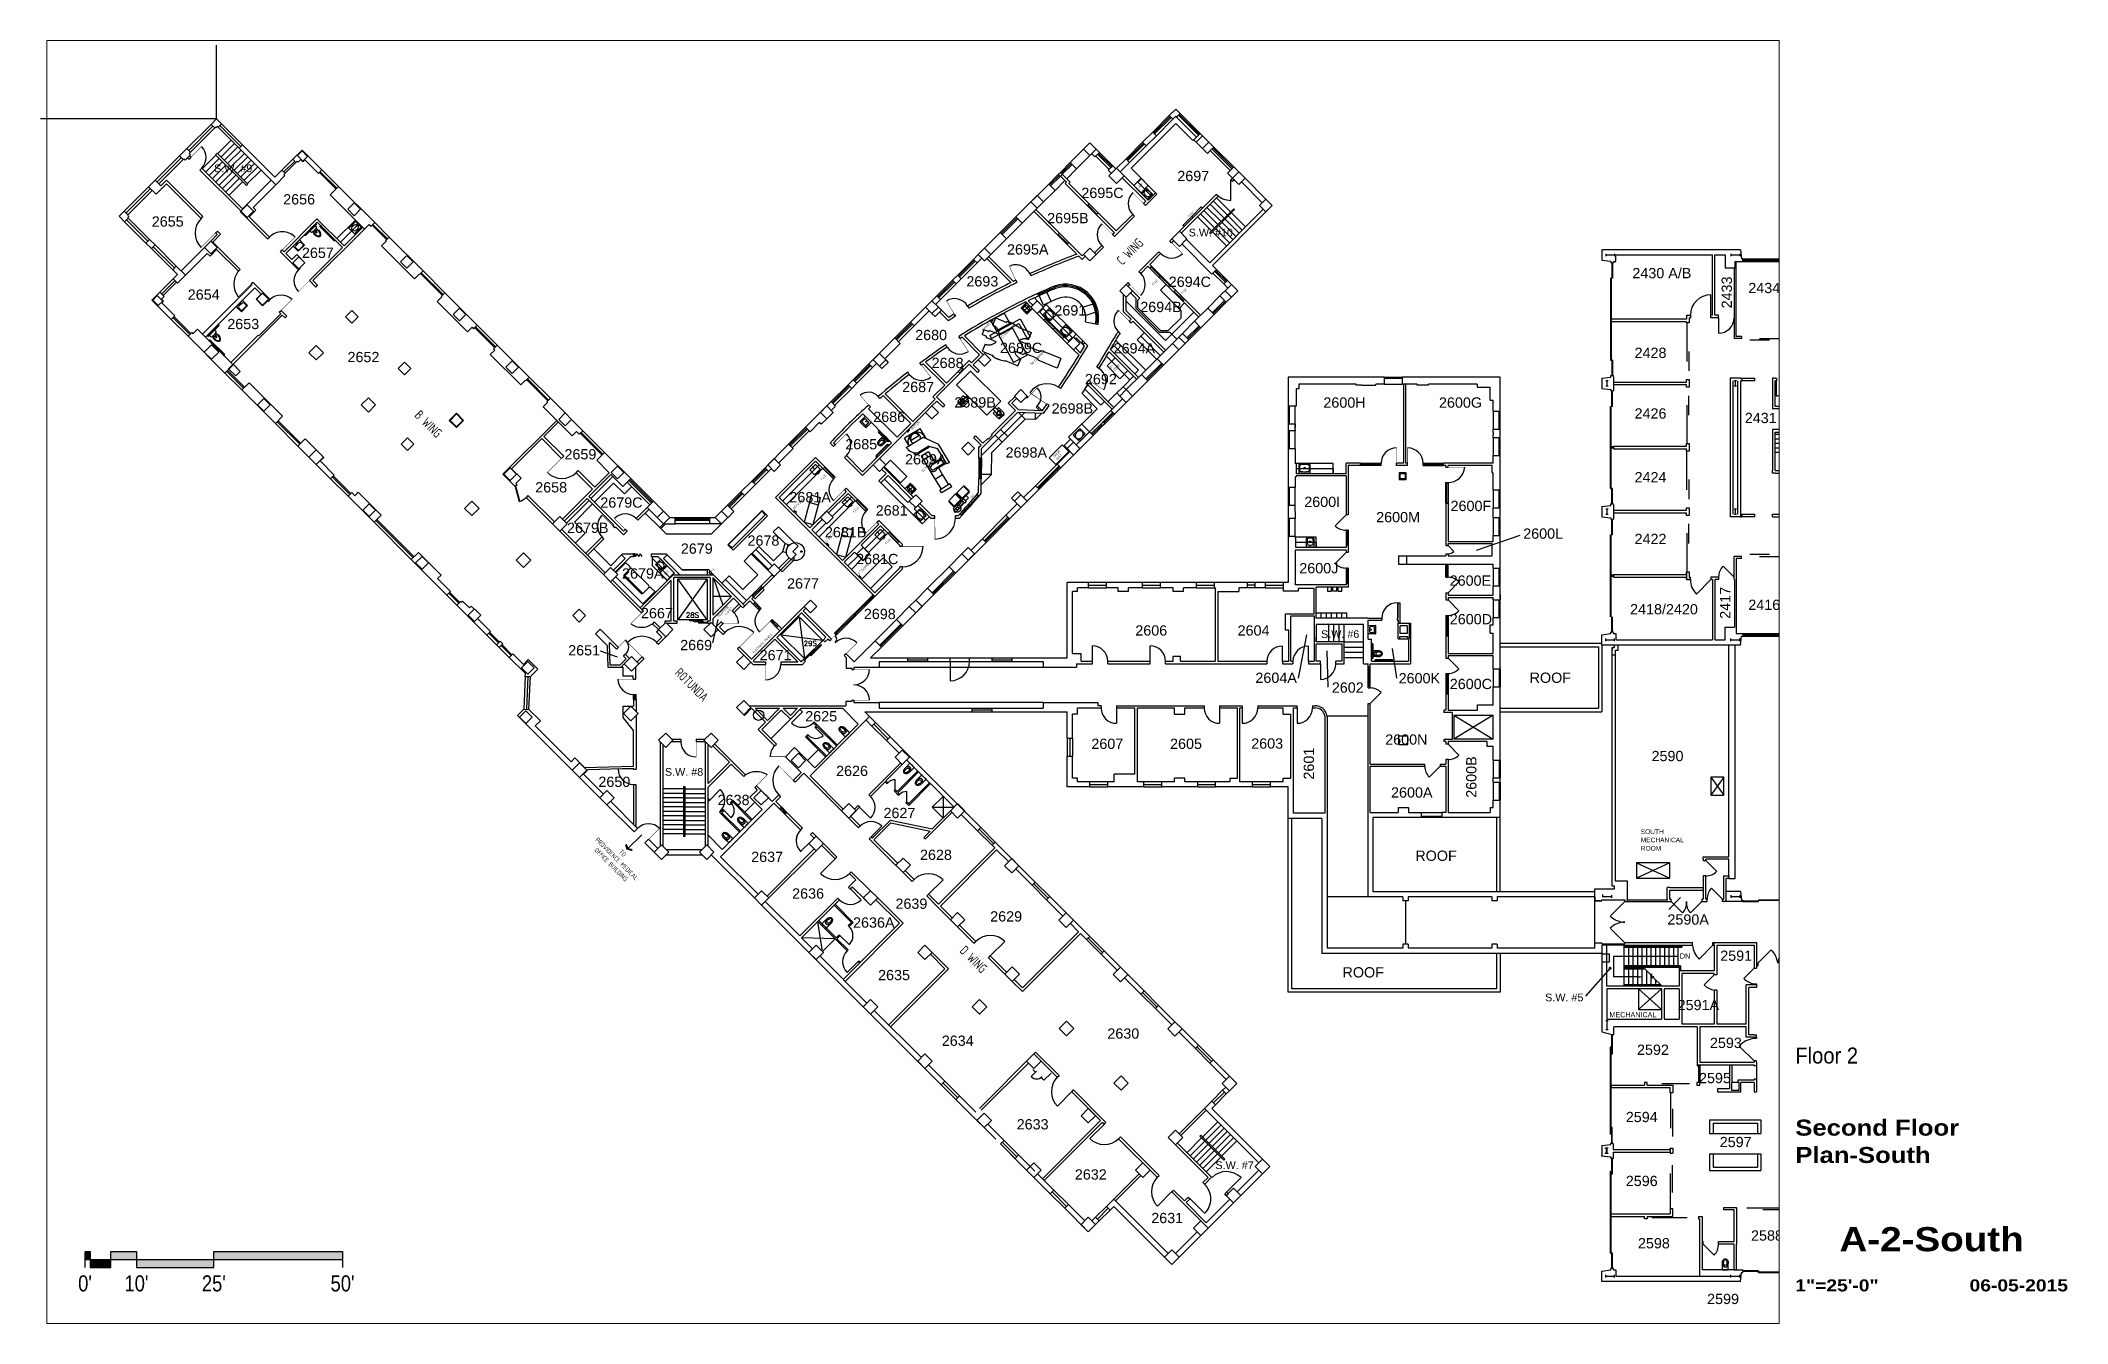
# Paper-space layout '11x17s new' of a CAD drawing. Header units: inches. Extents: x 0.7 to 16.5, y 0.5 to 10.5.
# The model-space entities are those that its viewports show. They can reach past a viewport. Long polylines and large blocks are cut down to what shows.
import ezdxf
from ezdxf.enums import TextEntityAlignment as Align

# ---------------------------------------------------------------- set-up
doc = ezdxf.new("R2010")
doc.units = ezdxf.units.IN
doc.header["$LTSCALE"] = 96
doc.header["$MEASUREMENT"] = 0
for name, pattern in [('DASHED4', [0.1875, 0.125, -0.0625]), ('DASHED8', [0.09375, 0.0625, -0.03125]), ('HIDDEN2', [0.1875, 0.125, -0.0625])]:
    doc.linetypes.add(name, pattern=pattern)
doc.layers.get('0').update_dxf_attribs({"linetype": 'CONTINUOUS'})
doc.layers.get('DEFPOINTS').update_dxf_attribs({"color": 31, "linetype": 'CONTINUOUS'})
for name, color, linetype in [('A-ANNO-ROOM', 4, 'CONTINUOUS'), ('A-ANNO-TEXT', 4, 'CONTINUOUS'), ('A-COLS', 5, 'CONTINUOUS'), ('A-DOOR', 2, 'CONTINUOUS'), ('A-FLOR-CASE', 3, 'CONTINUOUS'), ('A-FLOR-CASE-UPPR', 3, 'HIDDEN2'), ('A-FLOR-EVTR', 1, 'CONTINUOUS'), ('A-FLOR-PFIX', 2, 'CONTINUOUS'), ('A-FLOR-STRS', 2, 'CONTINUOUS'), ('A-GLAZ', 2, 'CONTINUOUS'), ('A-GLAZ-SILL', 1, 'CONTINUOUS'), ('A-ROOF-LEVL-MED', 3, 'CONTINUOUS'), ('A-ROOF-LEVL-THICK', 5, 'CONTINUOUS'), ('A-SHAFT', 1, 'CONTINUOUS'), ('A-WALL-FULL', 6, 'CONTINUOUS'), ('A-WALL-PRHT-HDDN', 8, 'DASHED4'), ('T-5', 5, 'CONTINUOUS'), ('T-TTLBLK-5', 5, 'CONTINUOUS'), ('X-EQPM', 1, 'CONTINUOUS'), ('X-EQPM-DASH', 8, 'DASHED8')]:
    doc.layers.add(name, color=color, linetype=linetype)
doc.styles.add('11', font='dim.shx', dxfattribs={"width": 0.85, "height": 11})
doc.styles.add('ARIAL', font='arial.ttf')
doc.styles.add('Arial90', font='arial.ttf', dxfattribs={"width": 0.9})
doc.styles.add('ArialBlack', font='')
doc.styles.add('ArialN', font='ARIALN.TTF')
doc.styles.add('DIM-MS', font='DIM', dxfattribs={"width": 0.85, "height": 5.5})
doc.styles.get("Standard").update_dxf_attribs({"font": 'txt.shx'})
doc.styles.get('ArialBlack').set_extended_font_data('Arial Black')
doc.dimstyles.new('AB-220', dxfattribs={"dimscale": 220, "dimtxt": 0.070312, "dimasz": 0.0625, "dimexe": 0.0625, "dimexo": 0.125, "dimgap": 0.1875, "dimtad": 0, "dimdec": 4, "dimrnd": 0.0625, "dimzin": 0, "dimdsep": 46, "dimlunit": 4, "dimtxsty": 'ArialN', "dimblk": 'ARCHTICK', "dimcen": 0.0625, "dimclrd": 256, "dimclre": 256, "dimclrt": 256, "dimadec": 0, "dimazin": 0, "dimtfac": 1, "dimtdec": 4, "dimtofl": 0, "dimtmove": 2, "dimatfit": 3, "dimldrblk": 'DOT', "dimfxl": 1, "dimfrac": 2, "dimtolj": 1, "dimtzin": 0, "dimlwd": -1, "dimlwe": -1, "dimarcsym": 0})

psp = doc.layouts.new('11x17s new')

msp = doc.modelspace()

# ---------------------------------------------------------------- texts
at = {"layer": 'A-ANNO-ROOM', "style": 'ARIAL'}
for s, height, p in [('S.W. #9', 18, (-2931.1, 2755.1)), ('2697', 24, (-686.7, 2734.3)), ('2656', 24, (-2777, 2679.7)), ('2695C', 24, (-898.9, 2694.7)), ('2695B', 24, (-979.8, 2635.7)), ('2655', 24, (-3084.2, 2627.8)), ('S.W. #10', 18, (-645.6, 2604.9)), ('2657', 24, (-2733.2, 2554.6)), ('2695A', 24, (-1073.6, 2562.6)), ('2693', 24, (-1179.8, 2487.9)), ('2430 A/B', 24, (408.9, 2507.1)), ('2654', 24, (-3000.1, 2456.9)), ('2694C', 24, (-694.6, 2486.9)), ('2434', 24, (648.2, 2472.3)), ('2691', 24, (-974.1, 2420)), ('2694B', 24, (-762.1, 2428)), ('2653', 24, (-2907.7, 2388.1)), ('2680', 24, (-1299.5, 2362.4)), ('2652', 24, (-2626.6, 2310.9)), ('2689C', 24, (-1089.1, 2332.4)), ('2694A', 24, (-824.4, 2331.3)), ('2428', 24, (382.3, 2320.7)), ('2688', 24, (-1261, 2297.1)), ('2692', 24, (-902.7, 2259.2)), ('2687', 24, (-1329.8, 2240.9)), ('2689B', 24, (-1196.8, 2204.8)), ('2600H', 24, (-333.1, 2204.4)), ('2600G', 24, (-61.9, 2204.4)), ('2686', 24, (-1397.5, 2171.1)), ('2698B', 24, (-969.4, 2190.7)), ('2426', 24, (382.3, 2178.9)), ('2431', 24, (640, 2168.4)), ('2659', 24, (-2119.4, 2083.5)), ('2685', 24, (-1462.9, 2107)), ('2689A', 24, (-1312, 2071.7)), ('2698A', 24, (-1077, 2087.7)), ('S.W.#4', 18, (740.3, 2081)), ('2424', 24, (382.3, 2029.8)), ('2658', 24, (-2187.8, 2006.2)), ('2679C', 24, (-2023.5, 1970.6)), ('2681A', 24, (-1582.3, 1983.1)), ('2600I', 24, (-385.2, 1972.2)), ('2681', 24, (-1391.7, 1952.3)), ('2600M', 24, (-207.8, 1936.5)), ('2600F', 24, (-37.6, 1962.7)), ('2679B', 24, (-2102.2, 1911.5)), ('2678', 24, (-1691.5, 1881.7)), ('2681B', 24, (-1499.4, 1901.3)), ('2600L', 24, (131.3, 1898)), ('2422', 24, (382.3, 1885.5)), ('2679', 24, (-1847.4, 1862.9)), ('2681C', 24, (-1425.4, 1838.6)), ('2679A', 24, (-1973.6, 1804.8)), ('2677', 24, (-1599, 1781.5)), ('2600J', 24, (-393.1, 1817.2)), ('2600E', 24, (-38.8, 1788.1)), ('2416', 24, (648.2, 1731.5)), ('2667', 24, (-1940.5, 1712)), ('2698', 24, (-1419.5, 1710.1)), ('2600D', 24, (-37.6, 1697.9)), ('2418/2420', 24, (413.8, 1721.2)), ('2669', 24, (-1848.9, 1637.4)), ('2606', 24, (-784.9, 1671.5)), ('2604', 24, (-545.7, 1671.5)), ('S.W. #6', 18, (-343.2, 1665.9)), ('2651', 24, (-2110.7, 1625.1)), ('2671', 24, (-1663.1, 1613.8)), ('2604A', 24, (-492.9, 1560.9)), ('2600K', 24, (-158.1, 1559.8)), ('2600C', 24, (-37.6, 1546.4)), ('2602', 24, (-325.5, 1538)), ('2625', 24, (-1556.5, 1470.9)), ('2607', 24, (-887.6, 1406.5)), ('2605', 24, (-703.6, 1406.5)), ('2603', 24, (-513.9, 1407.2)), ('2600N', 24, (-188.5, 1416.5)), ('2590', 24, (422.1, 1377.9)), ('2650', 24, (-2040.1, 1317.6)), ('S.W. #8', 18, (-1877.1, 1343.8)), ('2626', 24, (-1484.4, 1343.1)), ('2638', 24, (-1761.3, 1275.2)), ('2600A', 24, (-175.8, 1292.7)), ('2627', 24, (-1373.6, 1244.7)), ('2637', 24, (-1682.9, 1142.1)), ('2628', 24, (-1288.2, 1146.9)), ('2636', 24, (-1587.1, 1056.4)), ('2639', 24, (-1345.6, 1032.6)), ('2636A', 24, (-1433.5, 988.5)), ('2629', 24, (-1124.1, 1002.9)), ('2590A', 24, (470.3, 995.7)), ('2591', 24, (582.6, 911)), ('2635', 24, (-1386.2, 865.7)), ('S.W. #5', 18, (180.7, 816.4)), ('2591A', 24, (494.2, 795.7)), ('2634', 24, (-1237.3, 712.2)), ('2630', 24, (-850.2, 729)), ('2592', 24, (388, 691.1)), ('2593', 24, (558.5, 707.1)), ('2595', 24, (533, 624.9)), ('2633', 24, (-1062.2, 516.7)), ('2594', 24, (361.8, 533.8)), ('2597', 24, (581.4, 475.3)), ('S.W. #7', 18, (-590, 424.1)), ('2632', 24, (-926.2, 399.5)), ('2596', 24, (361.8, 384.3)), ('2631', 24, (-747.6, 297.6)), ('2598', 24, (390.2, 238.6)), ('2588', 24, (654.6, 256.7)), ('2599', 24, (551.9, 108.4))]:
    msp.add_text(s, height=height, dxfattribs=at).set_placement(p, align=Align.CENTER)
for s, p in [('2433', (572.5, 2473.9)), ('2417', (568.8, 1748.1)), ('2601', (-404.5, 1372.1)), ('2600B', (-24.7, 1340.7))]:
    msp.add_text(s, height=24, rotation=90, dxfattribs=at).set_placement(p, align=Align.CENTER)
at = {"layer": 'A-ANNO-TEXT', "style": '11', "width": 0.85}
for s, height, rotation, p in [('C WING', 22, 45, (-827.1, 2561.7)), ('B WING', 22, 315, (-2482.7, 2158.7)), ('ROTUNDA', 22, 315, (-1867, 1548.9)), ('PROVIDENCE MEDICAL', 11, 315, (-2038.2, 1145.6)), ('OFFICE BUILDING', 11, 315, (-2051.5, 1132.2)), ('TO', 11, 315, (-2024.8, 1158.9)), ('D WING', 22, 315, (-1208.4, 906.7))]:
    msp.add_text(s, height=height, rotation=rotation, dxfattribs=at).set_placement(p, align=Align.CENTER)
at = {"layer": 'A-ANNO-TEXT', "style": 'DIM-MS', "width": 0.85}
for s, p in [('TELEPHONE', (-1796.8, 1713.5)), ('CLOSET', (-1778.9, 1718.4)), ('ELECTRICAL PANELS', (-1713.8, 1629.6))]:
    msp.add_text(s, height=5.5, rotation=45, dxfattribs=at).set_placement(p)
at = {"layer": 'A-ANNO-TEXT', "style": 'ARIAL'}
for p in [(148.1, 1561), (-119.1, 1144.8), (-289.3, 872.1)]:
    msp.add_text('ROOF', height=24, dxfattribs=at).set_placement(p, align=Align.CENTER)
for s, height, p in [('SOUTH', 11, (359.5, 1207.5)), ('MECHANICAL', 11, (359.5, 1188.1)), ('ROOM', 11, (359.5, 1168.6)), ('DN', 12, (451, 916.3)), ('MECHANICAL', 12, (286.2, 779.1))]:
    msp.add_text(s, height=height, dxfattribs=at).set_placement(p)
at = {"layer": 'A-ANNO-TEXT', "char_height": 12, "width": 38.515, "attachment_point": 5}
for s, insert in [('28S', (-1857.5, 1719.5)), ('29S', (-1582, 1653.2))]:
    msp.add_mtext(s, dxfattribs=dict(at, insert=insert))
at = {"layer": 'X-EQPM', "style": 'DIM-MS', "width": 0.85}
for s, p in [('REF.', (-811.5, 2718.2)), ('F.I.(4)', (-696.5, 2649.6)), ('F.I.(4)', (-780, 2490.1)), ('F.I.(2)', (-712.6, 2469.8)), ('OXYGEN', (-1177.9, 2382.6)), ('(E) EQUIPMENT', (-1133, 2365.6)), ('(N) EQUIPMENT', (-1063.8, 2303.5)), ('(E) ', (-878.3, 2295.6)), ('EQUIP.', (-870, 2290.1)), ('OXYGEN', (-1343.1, 2151.8)), ('CRASH', (-1010.9, 2087.5)), ('CART', (-1004.4, 2081)), ('F.I.(2)', (-1554.4, 2034.7)), ('(N) EQUIPMENT', (-1319, 2053.6)), ('F.I.(4)', (-1208.2, 1988.2)), ('OTOSCOPE', (-1619.6, 1965.6)), ('F.I.(2)', (-1478.9, 1958.4)), ('OTOSCOPE', (-1543.7, 1889.7)), ('F.I.(2)', (-1403.6, 1884)), ('REF.', (-1919.6, 1812.4)), ('F.E.', (-1810.7, 1819.2)), ('OTOSCOPE', (-1467.8, 1813.8))]:
    msp.add_text(s, height=5.5, rotation=45, dxfattribs=at).set_placement(p)

# ---------------------------------------------------------------- blocks, each defined once
blk = doc.blocks.new('relative_scale_25')
for points in [[(1.047, 0.937), (1.047, 1.062), (1.087, 1.062), (1.087, 0.937), (1.248, 0.937), (1.248, 1.062), (1.448, 1.062), (1.448, 0.937), (2.051, 0.937), (2.051, 1.062), (3.054, 1.062), (3.054, 0.937)], [(1.047, 0.999), (3.054, 0.999)]]:
    blk.add_lwpolyline(points)
for points in [[(1.047, 0.999), (1.047, 1.062), (1.087, 0.999), (1.087, 1.062)], [(1.087, 0.937), (1.087, 0.999), (1.248, 0.937), (1.248, 0.999)], [(1.248, 0.999), (1.248, 1.062), (1.448, 0.999), (1.448, 1.062)], [(1.448, 0.937), (1.448, 0.999), (2.051, 0.937), (2.051, 0.999)], [(2.051, 0.999), (2.051, 1.062), (3.054, 0.999), (3.054, 1.062)]]:
    blk.add_solid(points)
at = {"style": 'ArialN'}
for s, p in [("0'", (1.047, 0.75)), ("10'", (1.448, 0.75)), ("25'", (2.051, 0.75)), ("50'", (3.054, 0.75))]:
    blk.add_text(s, height=0.125, dxfattribs=at).set_placement(p, align=Align.CENTER)
blk = doc.blocks.new('sheettext_11x17_base')
at = {"style": 'Arial90', "width": 0.9}
blk.add_attdef('FLOOR', text='', height=0.125, dxfattribs=at).set_placement((0, 2.151), align=Align.TOP_LEFT)
at = {"color": 8, "style": 'ArialBlack'}
for tag, p, height in [('TITLE_1', (0, 1.464), 0.125), ('TITLE_2', (0, 1.251), 0.125), ('SCALE', (0, 0.25), 0.0938)]:
    blk.add_attdef(tag, p, '', height=height, dxfattribs=at)
blk.add_attdef('DWG#', text='', height=0.188, dxfattribs=at).set_placement((1.062, 0.751), align=Align.TOP_CENTER)
blk.add_attdef('DATE', text='', height=0.0938, dxfattribs=at).set_placement((2.125, 0.25), align=Align.RIGHT)
blk = doc.blocks.new('AH')
blk.add_lwpolyline([(0, 0, 0.05, 0, 0), (0.15, 0, 0, 0, 0)], format="xyseb")
blk = doc.blocks.new('E-EQUIP-T')
at = {"layer": 'X-EQPM'}
for p, q in [((504.3, 2278.9), (504.3, 2278.9)), ((535.1, 2283.7), (507.1, 2282.1)), ((535.4, 2277.7), (507.5, 2276.1)), ((512.1, 2276.3), (511.8, 2282.3)), ((511.9, 2289.6), (511.9, 2303.6)), ((513.9, 2288.6), (513.9, 2306.5)), ((535.9, 2288.6), (513.9, 2288.6)), ((534.9, 2306.6), (514.9, 2306.6)), ((534.9, 2286.6), (514.9, 2286.6)), ((518.1, 2276.7), (517.8, 2282.7)), ((535, 2278.8), (524.8, 2278.8)), ((541, 2285), (535, 2284.7)), ((535.5, 2276.7), (535, 2284.7)), ((541.5, 2277.1), (535.5, 2276.7)), ((535.9, 2288.6), (535.9, 2306.4)), ((537.9, 2289.6), (537.9, 2303.6)), ((539.9, 2288.5), (539.9, 2306.4)), ((561.9, 2288.5), (539.9, 2288.5)), ((560.9, 2306.5), (540.9, 2306.5)), ((560.9, 2286.5), (540.9, 2286.5)), ((541.5, 2277.1), (541, 2285)), ((550.8, 2278.7), (543, 2278.8)), ((561.9, 2288.5), (561.9, 2306.3)), ((563.9, 2289.5), (563.9, 2303.5))]:
    blk.add_line(p, q, dxfattribs=at)
blk.add_circle((515, 2279.5), 3, dxfattribs=at)
for centre, start, end in [((507.3, 2279.1), 93.3451, 183.3451), ((507.3, 2279.1), 183.3451, 273.3451), ((514.9, 2303.6), 89.8003, 179.8003), ((514.9, 2289.6), 179.8003, 269.8003), ((534.9, 2303.6), 359.8003, 89.8003), ((534.9, 2289.6), 269.8003, 359.8003), ((540.9, 2303.5), 89.8003, 179.8003), ((540.9, 2289.5), 179.8003, 269.8003), ((560.9, 2303.5), 359.8003, 89.8003), ((560.9, 2289.5), 269.8003, 359.8003)]:
    blk.add_arc(centre, 3, start, end, dxfattribs=at)
at = {"layer": 'X-EQPM-DASH'}
for p, q in [((524.9, 2286.6), (524.8, 2278.8)), ((550.9, 2286.5), (550.8, 2278.7))]:
    blk.add_line(p, q, dxfattribs=at)
blk.add_circle((515, 2279.5), 8.27, dxfattribs=at)
blk = doc.blocks.new('E-EQUIP-A')
at = {"layer": 'X-EQPM'}
for p, q in [((531.4, 2464.8), (576.6, 2453.8)), ((539.2, 2462.9), (544.2, 2483.3)), ((585.2, 2473.3), (544.2, 2483.3)), ((571.9, 2463.5), (551.5, 2468.5)), ((579.2, 2446.6), (585.7, 2473.2)), ((541.6, 2425.8), (526.6, 2364.3)), ((534.9, 2445), (533.7, 2440.1)), ((533.7, 2440.1), (537.8, 2435.3)), ((568.8, 2427.8), (537.8, 2435.3)), ((561.1, 2421.1), (541.6, 2425.8)), ((570.7, 2429.6), (542.9, 2436.4)), ((561.1, 2421.1), (554.3, 2393.1)), ((571.3, 2428.7), (568.8, 2427.8)), ((570.7, 2429.6), (581.6, 2411.7)), ((576.6, 2453.8), (589.8, 2417.1)), ((578.1, 2369), (589.8, 2417.1)), ((558.7, 2411.3), (539.3, 2416.1)), ((567.3, 2376.2), (541.4, 2382.6)), ((569.9, 2387), (544, 2393.4)), ((550.6, 2378), (546.1, 2359.5)), ((572.2, 2372.8), (546.6, 2379)), ((575.8, 2387.9), (550.2, 2394.1)), ((566.8, 2374.1), (570.5, 2389.2)), ((571.6, 2370.6), (581.6, 2411.7)), ((578.1, 2369), (571.6, 2370.6)), ((514.5, 2331.5), (516.4, 2339.3)), ((541.7, 2324.9), (514.5, 2331.5)), ((543.6, 2332.7), (516.4, 2339.3)), ((546.1, 2359.5), (526.6, 2364.3)), ((541.7, 2324.9), (543.6, 2332.7))]:
    blk.add_line(p, q, dxfattribs=at)
for centre, radius, start, end in [((559.2, 2459.5), 28.3, 169.1501, 234.7708), ((559.7, 2457.8), 21.1, 333.2532, 166.1398), ((561.7, 2466), 12.7, 305.32, 207.2988), ((561.7, 2466), 10.5, 346.3094, 166.3094), ((542.7, 2388), 9.74, 21.0985, 311.5203), ((542.7, 2388), 5.56, 76.3094, 256.3094)]:
    blk.add_arc(centre, radius, start, end, dxfattribs=at)
at = {"layer": 'X-EQPM-DASH'}
for p, q in [((526.6, 2364.3), (520.3, 2338.3)), ((546.1, 2359.5), (539.8, 2333.6))]:
    blk.add_line(p, q, dxfattribs=at)
blk = doc.blocks.new('E-EQUIP-E')
at = {"layer": 'X-EQPM'}
for p, q in [((854.8, 2511.9), (852.5, 2504.2)), ((854.8, 2511.9), (932.5, 2489.1)), ((881, 2535.5), (873.1, 2508.6)), ((881, 2535.5), (915.5, 2525.3)), ((915.5, 2525.3), (907.6, 2498.5)), ((869.7, 2497.1), (849.5, 2428)), ((852.5, 2504.2), (922.6, 2483.7)), ((904.3, 2487), (869.7, 2497.1)), ((907.6, 2498.5), (873.1, 2508.6)), ((904.3, 2487), (884, 2417.9)), ((922.6, 2483.7), (911.3, 2445.3)), ((932.5, 2489.1), (919, 2443)), ((884, 2417.9), (849.5, 2428)), ((919, 2443), (911.3, 2445.3))]:
    blk.add_line(p, q, dxfattribs=at)
blk = doc.blocks.new('E-EQUIP-BL')
at = {"layer": 'X-EQPM-DASH'}
for p, q in [((854.5, 2531.1), (843.4, 2526.5)), ((847.1, 2517.7), (843.4, 2526.5)), ((845.3, 2514.3), (845.8, 2514.5)), ((855.1, 2491), (845.3, 2514.3)), ((858.2, 2522.4), (854.5, 2531.1)), ((861.9, 2521.2), (861.5, 2521)), ((871.7, 2497.9), (861.9, 2521.2)), ((876.9, 2524.3), (893.5, 2531.2)), ((893.5, 2531.2), (903.9, 2506.3)), ((832.6, 2505.7), (816, 2498.7)), ((816, 2498.7), (826.5, 2473.8)), ((826.5, 2473.8), (825.7, 2473.5)), ((904.7, 2506.6), (903.9, 2506.3)), ((913.7, 2489.4), (916.4, 2478.9)), ((915.9, 2477.7), (928.3, 2448.2)), ((831.7, 2455.1), (837.3, 2445.7)), ((838.5, 2445.3), (850.8, 2415.7)), ((850.8, 2415.7), (867.4, 2422.7)), ((878.7, 2424.2), (869.8, 2445.6)), ((882.4, 2425.7), (878.7, 2424.2)), ((895.2, 2395.3), (882.4, 2425.7)), ((902.7, 2434.2), (893.8, 2455.6)), ((902.7, 2434.2), (899, 2432.7)), ((911.8, 2402.3), (899, 2432.7)), ((911.7, 2441.3), (928.3, 2448.2)), ((895.2, 2395.3), (893.6, 2391.4)), ((912.1, 2347.1), (893.6, 2391.4)), ((911.8, 2402.3), (915.7, 2400.6)), ((934.3, 2356.4), (915.7, 2400.6)), ((934.3, 2356.4), (912.1, 2347.1))]:
    blk.add_line(p, q, dxfattribs=at)
for centre, radius, start, end in [((844.8, 2516.8), 2.5, 292.7474, 22.7474), ((860.5, 2523.3), 2.5, 202.7474, 292.7474), ((854.8, 2515), 24, 314.7717, 22.7474), ((826.1, 2472.6), 1, 112.7474, 189.7651), ((872.8, 2480.6), 48.3, 189.7651, 211.9002), ((854.8, 2515), 24, 202.7474, 270.723), ((905.1, 2505.7), 1, 37.5631, 114.5809), ((866.7, 2478.1), 48.3, 13.5945, 35.7296), ((915.4, 2478.6), 1, 299.0985, 14.5922), ((838.2, 2446.2), 1, 210.9025, 286.3963), ((889.6, 2432), 24, 145.5445, 202.7474), ((889.6, 2432), 24, 22.7474, 79.9502)]:
    blk.add_arc(centre, radius, start, end, dxfattribs=at)
blk = doc.blocks.new('P2477016')
for p, q in [((-3.603083, -23.831759), (-3.603083, -23.831759)), ((-2.504894, -21.068753), (-2.504894, -21.068753))]:
    blk.add_line(p, q)
for points in [[(-6.93083, -16.399601, -0.022673), (-7, -14.875), (-7, 0), (-3.020761, 0), (0, 0), (3.020761, 0), (7, 0), (7, -14.875)], [(-6.937926, -16.211212, -0.074934), (-6.387938, -12.562014, -0.085426), (-4.920528, -9.670474, -0.066386), (-3.550098, -8.264603), (-3.550098, -6.711212), (3.449902, -6.711212), (3.449902, -8.264603, -0.066386), (4.820333, -9.670474, -0.085426), (6.287743, -12.562014, -0.111314), (6.709134, -17.991061)], [(3.991504, -23.722377, -0.562484), (3.158962, -23.529526), (2.424162, -21.300368, -0.238976), (2.492058, -20.853364, 0.08035), (3.421006, -18.976205, 0.074934), (3.837731, -16.211212, 0.074934), (3.421006, -13.446218, 0.085426), (2.414145, -11.462194, 0.066386), (1.597345, -10.624271, 0.330534), (-1.69754, -10.624271, 0.066386), (-2.51434, -11.462194, 0.085426), (-3.521201, -13.446218, 0.074934), (-3.937926, -16.211212, 0.074934), (-3.521201, -18.976205, 0.08035), (-2.592253, -20.853364, -0.238976), (-2.524357, -21.300368), (-3.250575, -23.503493, -0.549653), (-4.069149, -23.710095)], [(-4.023967, -23.748064, 0.06085), (-2.498761, -25.015482, 0.143932), (0, -25.75)], [(-2.976493, -22.67201, 0.063273), (-1.687041, -23.754089, 0.143932), (0, -24.25)], [(0, -25.75, 0.143932), (2.498761, -25.015482, 0.107177), (4.949747, -22.564786, 0.077997), (6.431696, -19.212481, 0.065232), (7, -14.875)], [(0, -24.25, 0.143932), (1.687041, -23.754089, 0.059203), (2.902316, -22.750942)]]:
    blk.add_lwpolyline(points, format="xyb")
for centre, radius, start, end in [((5.443363, -16.211212), 12.38129, 180, 197.141641), ((2.746106, -17.043143), 9.558648, 197.141641, 216.672481), ((1.035634, -18.316811), 7.426057, 216.672481, 226.574161)]:
    blk.add_arc(centre, radius, start, end)
blk = doc.blocks.new('WC')
at = {"layer": 'A-FLOR-PFIX', "xscale": -1}
blk.add_blockref('P2477016', (0, 0), dxfattribs=at)
blk = doc.blocks.new('TOIL')
at = {"layer": 'A-FLOR-PFIX', "rotation": 45}
blk.add_blockref('WC', (-4.9, 4.9), dxfattribs=at)
blk = doc.blocks.new('ARROW')
for p, q in [((0, 0), (47.9, 0)), ((41, 9), (45.5, 0)), ((41, 9), (43.2, 9)), ((45.5, 0), (41, -9)), ((43.2, 9), (47.7, 0)), ((47.7, 0), (43.2, -9)), ((41, -9), (43.2, -9))]:
    blk.add_line(p, q)
for points in [[(41, 9), (45.5, 0), (43.2, 9), (47.7, 0)], [(41, -9), (45.5, 0), (43.2, -9), (47.7, 0)]]:
    blk.add_solid(points)
blk = doc.blocks.new('_ArchTick')
at = {"const_width": 0.15}
blk.add_lwpolyline([(-0.5, -0.5), (0.5, 0.5)], dxfattribs=at)
blk = doc.blocks.new('_Dot')
at = {"lineweight": -2}
blk.add_line((-0.5, 0), (-1, 0), dxfattribs=at)
at = {"const_width": 0.5}
blk.add_lwpolyline([(-0.25, 0, 1), (0.25, 0, 1)], format="xyb", close=True, dxfattribs=at)
blk = doc.blocks.new('AC141')
for p, q in [((0, 0.5), (1, 0.5)), ((0, -0.5), (0, 0.5)), ((0.08, 0.12), (0.15, 0.12)), ((0.08, -0.12), (0.08, 0.12)), ((0.15, 0.12), (0.15, -0.12)), ((0.23, -0.3), (0.23, 0.3)), ((0.35, 0.42), (0.81, 0.42)), ((0.93, 0.3), (0.93, -0.3)), ((1, 0.5), (1, -0.5)), ((1, -0.5), (0, -0.5)), ((0.15, -0.12), (0.08, -0.12)), ((0.81, -0.42), (0.35, -0.42))]:
    blk.add_line(p, q)
for centre, start, end in [((0.35, 0.3), 90, 180), ((0.81, 0.3), 360, 90), ((0.35, -0.3), 180, 270), ((0.81, -0.3), 270, 360)]:
    blk.add_arc(centre, 0.12, start, end)
blk = doc.blocks.new('ADA Toilet-Tank-Plan')
for p, q in [((0.8, 7.2), (0.8, 0)), ((8.7, 5.4), (16.1, 7.2)), ((0.8, -7.2), (0.8, 0)), ((8.8, -5.1), (16.1, -7.2))]:
    blk.add_line(p, q)
for centre in [(11, 2.7), (11, -2.8)]:
    blk.add_circle(centre, 0.319)
for centre, radius, start, end in [((1.4, 7.2), 0.651, 105.4822, 180), ((7.5, -16.4), 25.1, 91.0094, 104.4163), ((7.1, 7.8), 0.834, 18.4963, 91.0889), ((-14.5, 0), 23.8, 359.8924, 19.7603), ((20, 0.4), 7.15, 146.1007, 183.263), ((20, -0.4), 7.15, 176.6974, 213.8591), ((18.3, 0.1), 4.42, 167.8364, 194.5312), ((14.5, 0.9), 0.444, 89.7513, 167.8364), ((17.7, 0.6), 5.19, 84.2098, 133.3082), ((17.7, -9.1), 16.4, 69.8871, 95.7173), ((16.5, 0.1), 1.07, 306.6692, 61.7985), ((17.5, -8.5), 14.3, 63.1963, 87.3944), ((17.8, -5.7), 13.2, 39.2067, 65.0405), ((19.5, -3.5), 8.97, 32.0787, 59.6564), ((24.6, -0.4), 3, 29.135, 33.6701), ((25.3, 0), 2.22, 330.8217, 29.135), ((23.5, -0.7), 5.53, 11.5822, 36.729), ((26.8, 0), 2.22, 348.3745, 11.5822), ((1.4, -7.2), 0.651, 180, 254.5178), ((7.5, 16.4), 25.1, 255.5837, 268.9906), ((7.1, -7.8), 0.834, 268.9111, 341.5037), ((-14.5, 0), 23.8, 340.2397, 0.1076), ((14.5, -0.9), 0.444, 194.5312, 273.3167), ((17.7, -0.6), 5.19, 226.6485, 275.7469), ((17.7, 9.1), 16.4, 264.2394, 290.0696), ((17.5, 8.5), 14.3, 272.5623, 296.7604), ((17.8, 5.7), 13.2, 294.9177, 320.7523), ((19.5, 3.5), 8.97, 300.3026, 327.8815), ((24.6, 0.4), 3, 326.2866, 330.8217), ((23.5, 0.7), 5.53, 323.2277, 348.3745)]:
    blk.add_arc(centre, radius, start, end)
for start_param, end_param in [(0.738031, 1.481202), (4.798655, 5.57803)]:
    blk.add_ellipse((14.1, 0), major_axis=(3.87, 0.11), ratio=0.35305, start_param=start_param, end_param=end_param)
blk.add_ellipse((16.7, 0), major_axis=(0.006, 0.54), ratio=0.31188)
blk = doc.blocks.new('Grab Bar 36-Plan')
for points in [[(-18.8, 0.5), (-19.5, 0.5), (-19.5, 0), (-16.5, 0), (-16.5, 0.5), (-17.2, 0.5)], [(18.8, 0.5), (19.5, 0.5), (19.5, 0), (16.5, 0), (16.5, 0.5), (17.2, 0.5)]]:
    blk.add_lwpolyline(points, close=True)
blk.add_lwpolyline([(16.5, 1.5), (-16.5, 1.5, 0.414214), (-17.2, 0.8), (-17.2, 0.5), (-18.8, 0.5), (-18.7, 0.8, -0.414214), (-16.5, 3), (16.5, 3, -0.414214), (18.7, 0.8), (18.8, 0.5), (17.2, 0.5), (17.2, 0.8, 0.414214)], format="xyb", close=True)
blk = doc.blocks.new('Grab Bar 48-Plan')
for points in [[(-24.8, 0.5), (-25.5, 0.5), (-25.5, 0), (-22.5, 0), (-22.5, 0.5), (-23.2, 0.5)], [(24.8, 0.5), (25.5, 0.5), (25.5, 0), (22.5, 0), (22.5, 0.5), (23.2, 0.5)]]:
    blk.add_lwpolyline(points, close=True)
blk.add_lwpolyline([(-22.5, 1.5), (22.5, 1.5, -0.414214), (23.2, 0.8), (23.2, 0.5), (24.8, 0.5), (24.7, 0.8, 0.414214), (22.5, 3), (-22.5, 3, 0.414214), (-24.7, 0.8), (-24.8, 0.5), (-23.2, 0.5), (-23.2, 0.8, -0.414214)], format="xyb", close=True)

# ---------------------------------------------------------------- linework, layer by layer
at = {"layer": 'A-ANNO-ROOM'}
for p, q in [((-24.5, 1871.5), (77.6, 1906.7)), ((-1798, 1708.8), (-1810.3, 1654.9)), ((-440.7, 1572.3), (-421.4, 1673.2)), ((-2073.3, 1635.9), (-2033.5, 1621.7)), ((-371.6, 1550.7), (-373.8, 1635.8)), ((-210.6, 1571.7), (-221.2, 1641.5)), ((452.1, 1058.9), (425, 1031))]:
    msp.add_line(p, q, dxfattribs=at)
at = {"layer": 'A-ANNO-TEXT'}
for p, q in [((694.5, 2120.5), (694.5, 2078.5)), ((820.5, 2078.5), (694.5, 2078.5)), ((446.3, 921.2), (295.8, 921.2)), ((295.8, 921.2), (295.8, 873.3)), ((351.8, 873.3), (295.8, 873.3)), ((366.1, 895.1), (383.3, 877.9)), ((388.1, 873.1), (409.6, 851.5))]:
    msp.add_line(p, q, dxfattribs=at)
msp.add_lwpolyline([(389.2, 875.5), (386.8, 870.7), (384.4, 880.3), (382, 875.5)], dxfattribs=at)
at = {"layer": 'A-COLS'}
for p, q in [((277.5, 2564.5), (277.5, 2558.5)), ((277.5, 2561.5), (298.5, 2561.5)), ((298.5, 2564.5), (298.5, 2558.5)), ((570, 2564.5), (570, 2558.5)), ((570, 2561.5), (591, 2561.5)), ((591, 2564.5), (591, 2558.5)), ((283.5, 2267.5), (277.5, 2267.5)), ((277.5, 2255.5), (283.5, 2255.5)), ((280.5, 2267.5), (280.5, 2255.5)), ((583.5, 2267.5), (577.5, 2267.5)), ((577.5, 2255.5), (583.5, 2255.5)), ((580.5, 2267.5), (580.5, 2255.5)), ((-191.5, 2050), (-203.5, 2050)), ((-203.5, 2050), (-203.5, 2038)), ((-191.5, 2038), (-203.5, 2038)), ((-191.5, 2050), (-191.5, 2038)), ((283.5, 1967.5), (277.5, 1967.5)), ((283.5, 1967.5), (277.5, 1967.5)), ((277.5, 1955.5), (283.5, 1955.5)), ((277.5, 1955.5), (283.5, 1955.5)), ((280.5, 1967.5), (280.5, 1955.5)), ((280.5, 1967.5), (280.5, 1955.5)), ((583.5, 1967.5), (577.5, 1967.5)), ((583.5, 1967.5), (577.5, 1967.5)), ((577.5, 1955.5), (583.5, 1955.5)), ((577.5, 1955.5), (583.5, 1955.5)), ((580.5, 1967.5), (580.5, 1955.5)), ((580.5, 1967.5), (580.5, 1955.5)), ((-186.9, 1694.6), (-202.9, 1694.6)), ((-202.9, 1676.6), (-202.9, 1694.6)), ((-186.9, 1676.6), (-202.9, 1676.6)), ((-186.9, 1694.6), (-186.9, 1676.6)), ((277.5, 1658.5), (277.5, 1664.5)), ((277.5, 1661.5), (298.5, 1661.5)), ((298.5, 1658.5), (298.5, 1664.5)), ((570, 1658.5), (570, 1664.5)), ((570, 1661.5), (591, 1661.5)), ((591, 1658.5), (591, 1664.5)), ((270, 1066), (270, 1060)), ((270, 1061.5), (291, 1061.5)), ((291, 1064.5), (291, 1058.5)), ((570, 1064.5), (570, 1058.5)), ((570, 1061.5), (591, 1061.5)), ((591, 1064.5), (591, 1058.5)), ((277.6, 771.3), (283.6, 771.3)), ((280.6, 750.3), (280.6, 771.3)), ((277.6, 750.3), (283.6, 750.3)), ((589.5, 626.5), (571.5, 626.5)), ((571.5, 626.5), (571.5, 608.5)), ((589.5, 617.5), (589.5, 626.5)), ((589.5, 608.5), (589.5, 617.5)), ((571.5, 608.5), (589.5, 608.5)), ((281.9, 472.9), (275.9, 472.9)), ((275.9, 460.9), (281.9, 460.9)), ((283.3, 472.9), (277.3, 472.9)), ((277.3, 460.9), (283.3, 460.9)), ((278.9, 472.9), (278.9, 460.9)), ((280.3, 472.9), (280.3, 460.9)), ((277.5, 170.5), (277.5, 176.5)), ((277.5, 173.5), (298.5, 173.5)), ((298.5, 170.5), (298.5, 176.5)), ((570, 170.5), (570, 176.5)), ((570, 173.5), (591, 173.5)), ((591, 170.5), (591, 176.5))]:
    msp.add_line(p, q, dxfattribs=at)
for points in [[(-2768.1, 2780.8), (-2781.1, 2793.8), (-2770, 2804.8), (-2757.1, 2791.9)], [(-2898.6, 2649.2), (-2913.5, 2664), (-2898.6, 2678.9), (-2883.8, 2664)], [(-2648.3, 2653.4), (-2663.2, 2668.3), (-2648.3, 2683.1), (-2633.5, 2668.3)], [(-2968.6, 2579.2), (-2983.5, 2594), (-2998.3, 2579.2), (-2983.5, 2564.3)], [(-2525.3, 2530.4), (-2540.1, 2545.3), (-2525.3, 2560.1), (-2510.4, 2545.3)], [(-928.3, 2577.5), (-913.5, 2562.6), (-928.3, 2547.8), (-943.2, 2562.6)], [(-2763.8, 2543), (-2777.9, 2557.1), (-2792.1, 2543), (-2777.9, 2528.8)], [(-3095.7, 2453.7), (-3108.5, 2466.4), (-3119, 2455.9), (-3106.2, 2443.1)], [(-2848.5, 2458.3), (-2862.6, 2472.4), (-2876.7, 2458.3), (-2862.6, 2444.2)], [(-2653.6, 2402.1), (-2668.5, 2416.9), (-2653.6, 2431.8), (-2638.8, 2416.9)], [(-2402.2, 2407.4), (-2417.1, 2422.2), (-2402.2, 2437.1), (-2387.4, 2422.2)], [(-2965, 2334.6), (-2982, 2351.6), (-2999, 2334.6), (-2982, 2317.6)], [(-2720.4, 2333.1), (-2737.4, 2350.1), (-2754.4, 2333.1), (-2737.4, 2316.2)], [(-2530.3, 2280.9), (-2545.2, 2295.7), (-2530.3, 2310.6), (-2515.5, 2295.7)], [(-2279.2, 2284.3), (-2294.1, 2299.2), (-2279.2, 2314), (-2264.4, 2299.2)], [(-2598.2, 2210.9), (-2615.2, 2227.8), (-2632.1, 2210.9), (-2615.2, 2193.9)], [(-2844.5, 2211.1), (-2859.4, 2226), (-2874.2, 2211.1), (-2859.4, 2196.3)], [(-2409.4, 2157.8), (-2426.4, 2174.8), (-2409.4, 2191.8), (-2392.4, 2174.8)], [(-2409.4, 2160), (-2424.2, 2174.8), (-2409.4, 2189.7), (-2394.5, 2174.8)], [(-2155.1, 2162.4), (-2170, 2177.2), (-2155.1, 2192.1), (-2140.3, 2177.2)], [(-2508.9, 2119.5), (-2523.7, 2134.3), (-2538.6, 2119.5), (-2523.7, 2104.6)], [(-2720.2, 2088.9), (-2737.1, 2105.9), (-2754.1, 2088.9), (-2737.1, 2071.9)], [(-2283.5, 2034), (-2298.3, 2048.9), (-2283.5, 2063.7), (-2268.6, 2048.9)], [(-2032.9, 2038), (-2047.7, 2052.8), (-2032.9, 2067.7), (-2018, 2052.8)], [(-2598.5, 1965.1), (-2613.3, 1979.9), (-2628.2, 1965.1), (-2613.3, 1950.2)], [(-2356.4, 1969), (-2373.3, 1986), (-2390.3, 1969), (-2373.3, 1952.1)], [(-2167.6, 1916), (-2184.5, 1933), (-2167.6, 1949.9), (-2150.6, 1933)], [(-2474.9, 1841.5), (-2489.7, 1856.3), (-2504.6, 1841.5), (-2489.7, 1826.6)], [(-2235.4, 1848.1), (-2252.4, 1865.1), (-2269.4, 1848.1), (-2252.4, 1831.1)], [(-2048.8, 1797.2), (-2065.7, 1814.2), (-2048.8, 1831.1), (-2031.8, 1814.2)], [(-2352.4, 1719), (-2367.2, 1733.8), (-2382.1, 1719), (-2367.2, 1704.2)], [(-2107.2, 1718.2), (-2122, 1733), (-2136.9, 1718.2), (-2122, 1703.3)], [(-1920, 1668.4), (-1937, 1685.4), (-1920, 1702.4), (-1903, 1685.4)], [(-1814.1, 1668.4), (-1797.1, 1685.4), (-1814.1, 1702.4), (-1831, 1685.4)], [(-1983, 1605.4), (-2000, 1622.4), (-2017, 1605.4), (-2000, 1588.4)], [(-1754.7, 1609), (-1737.7, 1626), (-1720.7, 1609), (-1737.7, 1592.1)], [(-2227.2, 1596), (-2242.1, 1610.8), (-2256.9, 1596), (-2242.1, 1581.1)], [(-1754.7, 1503.1), (-1737.7, 1486.1), (-1720.7, 1503.1), (-1737.7, 1520.1)], [(-1754.7, 1503.1), (-1737.7, 1486.1), (-1720.7, 1503.1), (-1737.7, 1520.1)], [(-2232.3, 1480.9), (-2247.1, 1495.7), (-2262, 1480.9), (-2247.1, 1466)], [(-2001.4, 1506.2), (-1984.4, 1489.2), (-2001.4, 1472.3), (-2018.4, 1489.2)], [(-1920, 1443.7), (-1903, 1426.7), (-1920, 1409.8), (-1937, 1426.7)], [(-1814.1, 1443.7), (-1797.1, 1426.7), (-1814.1, 1409.8), (-1831, 1426.7)], [(-1626.7, 1379.4), (-1609.8, 1362.5), (-1592.8, 1379.4), (-1609.8, 1396.4)], [(-1383.9, 1386.9), (-1366.9, 1369.9), (-1349.9, 1386.9), (-1366.9, 1403.8)], [(-2138.5, 1356.7), (-2121.5, 1373.7), (-2104.6, 1356.7), (-2121.5, 1339.8)], [(-2074.2, 1292.5), (-2057.3, 1309.4), (-2040.3, 1292.5), (-2057.3, 1275.5)], [(-1696.8, 1309.4), (-1679.8, 1292.5), (-1696.8, 1275.5), (-1713.7, 1292.5)], [(-1696.8, 1309.4), (-1679.8, 1292.5), (-1696.8, 1275.5), (-1713.7, 1292.5)], [(-1509, 1261.7), (-1492, 1244.7), (-1475.1, 1261.7), (-1492, 1278.7)], [(-1254.5, 1261.7), (-1237.5, 1244.7), (-1220.5, 1261.7), (-1237.5, 1278.7)], [(-1568.4, 1202.3), (-1551.4, 1185.3), (-1568.4, 1168.4), (-1585.4, 1185.3)], [(-1930, 1182.1), (-1913, 1165.2), (-1930, 1148.2), (-1946.9, 1165.2)], [(-1381.7, 1134.4), (-1364.8, 1117.4), (-1347.8, 1134.4), (-1364.8, 1151.4)], [(-1128.2, 1133.4), (-1111.2, 1116.5), (-1094.2, 1133.4), (-1111.2, 1150.4)], [(-1695.7, 1075), (-1678.7, 1058.1), (-1695.7, 1041.1), (-1712.7, 1058.1)], [(-1441.1, 1075), (-1424.2, 1058.1), (-1441.1, 1041.1), (-1458.1, 1058.1)], [(-1254.5, 1007.1), (-1237.5, 990.2), (-1220.5, 1007.1), (-1237.5, 1024.1)], [(-1000.9, 1006.1), (-983.9, 989.2), (-967, 1006.1), (-983.9, 1023.1)], [(-1568.4, 947.7), (-1551.4, 930.8), (-1568.4, 913.8), (-1585.4, 930.8)], [(-1313.9, 947.7), (-1296.9, 930.8), (-1313.9, 913.8), (-1330.8, 930.8)], [(-1127.2, 879.9), (-1110.2, 862.9), (-1093.2, 879.9), (-1110.2, 896.8)], [(-873.6, 878.9), (-856.6, 861.9), (-839.7, 878.9), (-856.6, 895.8)], [(-1441.1, 820.5), (-1424.2, 803.5), (-1441.1, 786.5), (-1458.1, 803.5)], [(-1186.6, 820.5), (-1169.6, 803.5), (-1186.6, 786.5), (-1203.5, 803.5)], [(-999.9, 752.6), (-982.9, 735.6), (-966, 752.6), (-982.9, 769.6)], [(-746.3, 751.6), (-729.4, 734.6), (-712.4, 751.6), (-729.4, 768.6)], [(-1313.9, 693.2), (-1296.9, 676.2), (-1313.9, 659.2), (-1330.8, 676.2)], [(-1059.3, 693.2), (-1042.3, 676.2), (-1059.3, 659.2), (-1076.3, 676.2)], [(-872.6, 625.3), (-855.6, 608.3), (-838.7, 625.3), (-855.6, 642.3)], [(-619.1, 624.3), (-602.1, 607.3), (-585.1, 624.3), (-602.1, 641.3)], [(-1175.5, 554.9), (-1158.6, 537.9), (-1175.5, 520.9), (-1192.5, 537.9)], [(-932, 565.9), (-915, 548.9), (-932, 532), (-949, 548.9)], [(-745.3, 498), (-728.4, 481.1), (-711.4, 498), (-728.4, 515)], [(-1059.3, 438.6), (-1042.3, 421.7), (-1059.3, 404.7), (-1076.3, 421.7)], [(-804.7, 438.6), (-787.8, 421.7), (-804.7, 404.7), (-821.7, 421.7)], [(-541.7, 430.1), (-524.7, 413.2), (-507.8, 430.1), (-524.7, 447.1)], [(-609.6, 362.3), (-592.6, 345.3), (-575.6, 362.3), (-592.6, 379.2)], [(-932, 311.3), (-915, 294.4), (-932, 277.4), (-949, 294.4)], [(-669, 302.9), (-652, 285.9), (-669, 268.9), (-685.9, 285.9)], [(-736.9, 235), (-719.9, 218), (-736.9, 201), (-753.8, 218)]]:
    msp.add_lwpolyline(points, close=True, dxfattribs=at)
for points in [[(-943.2, 2808.7), (-928.3, 2823.6), (-913.5, 2808.7), (-928.3, 2793.9), (-943.2, 2808.7)], [(-680.2, 2825.7), (-665.3, 2840.5), (-650.5, 2825.7), (-665.3, 2810.8), (-680.2, 2825.7)], [(-883.8, 2746.5), (-866.1, 2764.2), (-848.4, 2746.5), (-866.1, 2728.8), (-883.8, 2746.5)], [(-595.3, 2740.8), (-580.4, 2755.7), (-565.6, 2740.8), (-580.4, 2726), (-595.3, 2740.8)], [(-1066.2, 2685.7), (-1051.4, 2700.5), (-1036.5, 2685.7), (-1051.4, 2670.8), (-1066.2, 2685.7)], [(-531.7, 2677.2), (-516.8, 2692), (-502, 2677.2), (-516.8, 2662.3), (-531.7, 2677.2)], [(-736.7, 2599.4), (-719, 2617.1), (-701.4, 2599.4), (-719, 2581.7), (-736.7, 2599.4)], [(-1189.3, 2562.6), (-1174.4, 2577.5), (-1159.6, 2562.6), (-1174.4, 2547.8), (-1189.3, 2562.6)], [(-858.3, 2477.8), (-843.5, 2492.6), (-828.6, 2477.8), (-843.5, 2462.9), (-858.3, 2477.8)], [(-612.3, 2477.8), (-597.4, 2492.6), (-582.6, 2477.8), (-597.4, 2462.9), (-612.3, 2477.8)], [(-1312.3, 2439.6), (-1297.5, 2454.5), (-1282.6, 2439.6), (-1297.5, 2424.8), (-1312.3, 2439.6)], [(-1066.2, 2439.6), (-1051.4, 2454.5), (-1036.5, 2439.6), (-1051.4, 2424.8), (-1066.2, 2439.6)], [(-981.4, 2354.8), (-966.5, 2369.6), (-951.7, 2354.8), (-966.5, 2339.9), (-981.4, 2354.8)], [(-735.3, 2354.8), (-720.5, 2369.6), (-705.6, 2354.8), (-720.5, 2339.9), (-735.3, 2354.8)], [(-1435.3, 2316.6), (-1420.5, 2331.4), (-1405.6, 2316.6), (-1420.5, 2301.7), (-1435.3, 2316.6)], [(-1189.3, 2316.6), (-1174.4, 2331.4), (-1159.6, 2316.6), (-1174.4, 2301.7), (-1189.3, 2316.6)], [(-1104.4, 2231.7), (-1089.6, 2246.6), (-1074.7, 2231.7), (-1089.6, 2216.9), (-1104.4, 2231.7)], [(-858.3, 2231.7), (-843.5, 2246.6), (-828.6, 2231.7), (-843.5, 2216.9), (-858.3, 2231.7)], [(-1558.4, 2193.5), (-1543.5, 2208.4), (-1528.7, 2193.5), (-1543.5, 2178.7), (-1558.4, 2193.5)], [(-1312.3, 2193.5), (-1297.5, 2208.4), (-1282.6, 2193.5), (-1297.5, 2178.7), (-1312.3, 2193.5)], [(-1681.4, 2070.5), (-1666.6, 2085.3), (-1651.7, 2070.5), (-1666.6, 2055.6), (-1681.4, 2070.5)], [(-1435.3, 2070.5), (-1420.5, 2085.3), (-1405.6, 2070.5), (-1420.5, 2055.6), (-1435.3, 2070.5)], [(-1227.5, 2108.7), (-1212.6, 2123.5), (-1197.8, 2108.7), (-1212.6, 2093.8), (-1227.5, 2108.7)], [(-981.4, 2108.7), (-966.5, 2123.5), (-951.7, 2108.7), (-966.5, 2093.8), (-981.4, 2108.7)], [(-1350.5, 1985.6), (-1335.6, 2000.5), (-1320.8, 1985.6), (-1335.6, 1970.8), (-1350.5, 1985.6)], [(-1104.4, 1985.6), (-1089.6, 2000.5), (-1074.7, 1985.6), (-1089.6, 1970.8), (-1104.4, 1985.6)], [(-1940.2, 1947.5), (-1925.4, 1962.3), (-1910.5, 1947.5), (-1925.4, 1932.6), (-1940.2, 1947.5)], [(-1804.5, 1947.5), (-1789.6, 1962.3), (-1774.8, 1947.5), (-1789.6, 1932.6), (-1804.5, 1947.5)], [(-1558.4, 1947.5), (-1543.5, 1962.3), (-1528.7, 1947.5), (-1543.5, 1932.6), (-1558.4, 1947.5)], [(-1473.5, 1862.6), (-1458.7, 1877.5), (-1443.8, 1862.6), (-1458.7, 1847.8), (-1473.5, 1862.6)], [(-1227.5, 1862.6), (-1212.6, 1877.5), (-1197.8, 1862.6), (-1212.6, 1847.8), (-1227.5, 1862.6)], [(-1681.4, 1824.4), (-1666.6, 1839.3), (-1651.7, 1824.4), (-1666.6, 1809.6), (-1681.4, 1824.4)], [(-1596.6, 1739.6), (-1581.7, 1754.4), (-1566.9, 1739.6), (-1581.7, 1724.7), (-1596.6, 1739.6)], [(-1350.5, 1739.6), (-1335.6, 1754.4), (-1320.8, 1739.6), (-1335.6, 1724.7), (-1350.5, 1739.6)], [(-1824, 1148.2), (-1841, 1165.2), (-1824, 1182.1)], [(-1824, 1182.1), (-1807.1, 1165.2), (-1824, 1148.2)], [(268.4, 908.5), (286.4, 908.5), (286.4, 926.5), (268.4, 926.5), (268.4, 908.5)]]:
    msp.add_lwpolyline(points, dxfattribs=at)
at = {"layer": 'A-DOOR'}
for p, q in [((-598.9, 2689.3), (-598.9, 2737.3)), ((523.5, 2420.5), (523.5, 2468.5)), ((467.8, 2312.5), (467.8, 2402.5)), ((541.5, 2414.5), (541.5, 2378.5)), ((472.1, 2336.1), (472.1, 2290.4)), ((660.5, 2362.2), (614.7, 2362.2)), ((636.9, 2366.5), (726.9, 2366.5)), ((471.9, 2186.8), (471.9, 2232.5)), ((676.5, 2231.5), (676.5, 2267.5)), ((467.6, 2210.4), (467.6, 2120.4)), ((467.6, 2012.6), (467.6, 2102.6)), ((-2270, 2020.6), (-2271.7, 2020.1)), ((-2271.7, 2020.1), (-2262.4, 1985.4)), ((-2260.7, 1985.8), (-2270, 2020.6)), ((471.9, 2036.2), (471.9, 1990.5)), ((-2262.4, 1985.4), (-2260.7, 1985.8)), ((-329.5, 1953.8), (-355, 1928.3)), ((467.6, 1910.7), (467.6, 1820.7)), ((471.9, 1887.2), (471.9, 1932.9)), ((-1991.7, 1862.6), (-1995.4, 1862.6)), ((-1991.7, 1856.6), (-1995.4, 1856.6)), ((-1993.7, 1856.6), (-1993.7, 1862.6)), ((-1987.7, 1862.6), (-1991.7, 1856.6)), ((-1991.7, 1856.6), (-1991.7, 1862.6)), ((-1987.7, 1862.6), (-1983.7, 1856.6)), ((-1979.7, 1862.6), (-1983.7, 1856.6)), ((-1979.7, 1862.6), (-1975.8, 1856.6)), ((-329.5, 1865.5), (-355, 1840.1)), ((-91, 1881.8), (-77.6, 1868.3)), ((660.5, 1860.8), (614.7, 1860.8)), ((636.9, 1856.5), (726.9, 1856.5)), ((523.5, 1802.5), (489.6, 1768.6)), ((577.5, 1808.5), (552, 1834)), ((-91, 1771.8), (-65.6, 1797.2)), ((-91, 1754.8), (-65.6, 1729.3)), ((-1842.7, 1708.4), (-1863.8, 1708.4)), ((-1863.8, 1706.4), (-1863.8, 1708.4)), ((-1842.7, 1706.4), (-1863.8, 1706.4)), ((-1842.7, 1706.4), (-1842.7, 1708.4)), ((-1832.1, 1705.4), (-1853.2, 1705.4)), ((-1853.2, 1703.4), (-1853.2, 1705.4)), ((-1832.1, 1703.4), (-1853.2, 1703.4)), ((-1842.7, 1700.4), (-1842.7, 1702.4)), ((-1821.5, 1702.4), (-1842.7, 1702.4)), ((-1821.5, 1700.4), (-1842.7, 1700.4)), ((-1832.1, 1703.4), (-1832.1, 1705.4)), ((-1821.5, 1700.4), (-1821.5, 1702.4)), ((-1572.1, 1640.4), (-1597, 1615.5)), ((-1570.6, 1639), (-1595.6, 1614)), ((-1557.5, 1650.7), (-1582.4, 1625.8)), ((-1581, 1624.4), (-1582.4, 1625.8)), ((-1556.1, 1649.3), (-1581, 1624.4)), ((-1572.1, 1640.4), (-1570.6, 1639)), ((-1557.5, 1650.7), (-1556.1, 1649.3)), ((-922.3, 1611.4), (-922.3, 1647.4)), ((-787.3, 1611.4), (-787.3, 1647.4)), ((-478.3, 1611.1), (-478.3, 1647.1)), ((-417.5, 1611.4), (-417.5, 1647.1)), ((-91, 1619), (-65.6, 1593.6)), ((-1254.9, 1610.9), (-1254.9, 1565.9)), ((-389.5, 1605.4), (-389.5, 1569.1)), ((-273, 1513.1), (-247.6, 1538.5)), ((-1600.3, 1493), (-1625.8, 1467.5)), ((-866.3, 1502.4), (-866.3, 1466.4)), ((-625.3, 1502.4), (-625.3, 1466.4)), ((-572, 1502.4), (-572, 1466.4)), ((-444, 1502.4), (-444, 1466.4)), ((-1568.8, 1455.2), (-1551.9, 1438.2)), ((-91, 1417.5), (-65.6, 1392.1)), ((-1383.9, 1310.5), (-1383.9, 1334.5)), ((-109.5, 1365.8), (-135, 1340.3)), ((-1817.7, 1286.2), (-1792.3, 1311.6)), ((-1817.7, 1286.2), (-1792.3, 1311.6)), ((-1356.3, 1282.9), (-1356.3, 1306.9)), ((-1783.6, 1262.2), (-1766.6, 1245.3)), ((-1783.6, 1262.2), (-1766.6, 1245.3)), ((-1466.6, 1270.2), (-1441.1, 1244.7)), ((-1579, 1191.7), (-1604.5, 1166.3)), ((-1440, 1200.6), (-1414.5, 1226.1)), ((-1524, 1149.4), (-1557.9, 1115.5)), ((511.5, 1145.5), (537, 1120)), ((-1305.6, 1066.8), (-1271.7, 1100.7)), ((-1488.2, 1079.1), (-1462.7, 1053.7)), ((288.6, 1016.1), (322.5, 1050)), ((457, 1023), (430.5, 1049.5)), ((476, 1023), (502.5, 1049.5)), ((550.5, 1055.5), (525, 1081)), ((-1514.3, 972.1), (-1491, 948.8)), ((-1493.1, 993.4), (-1491, 991.2)), ((-1161.1, 922.3), (-1127.2, 956.2)), ((288.6, 986.9), (322.5, 953)), ((-1470.4, 909.1), (-1495.9, 883.7)), ((528.3, 947.5), (495.7, 914.9)), ((633.3, 905.5), (664.6, 936.8)), ((726.3, 905.5), (695, 936.8)), ((507.4, 854.6), (531.3, 878.5)), ((600.4, 869.6), (624.3, 893.5)), ((589.8, 711.6), (624.3, 677.1)), ((630.3, 665.1), (630.3, 635.1)), ((-1065.7, 640.2), (-1052.9, 652.9)), ((409.1, 624.4), (473.6, 624.4)), ((-970.3, 605.2), (-1004, 571)), ((429.3, 602.2), (429.3, 519.9)), ((-894.5, 529.4), (-928.7, 495.8)), ((433.4, 564.9), (433.4, 500.4)), ((433.4, 369), (433.4, 433.5)), ((-609, 370.1), (-575, 404.1)), ((429.3, 331.7), (429.3, 413.9)), ((-736.4, 371.4), (-770.1, 337.2)), ((-693.7, 354.5), (-659.8, 320.5)), ((607.5, 333.7), (689.8, 333.7)), ((467.9, 310.3), (385.6, 310.3)), ((644.8, 329.6), (709.3, 329.6)), ((531, 223), (505.5, 248.5))]:
    msp.add_line(p, q, dxfattribs=at)
for points, const_width in [([(-3030.4, 2789.7), (-3005, 2815.1)], 1), ([(-802.8, 2681.8), (-828.3, 2707.2)], 1), ([(-2972.2, 2613.1), (-3006.1, 2579.2)], 1), ([(-875.3, 2609.3), (-900.8, 2634.8)], 1), ([(-2816.5, 2573.4), (-2786.8, 2603.1)], 1), ([(-737.4, 2590.2), (-712, 2564.8)], 1), ([(-1101.6, 2502.5), (-1116.6, 2535.2)], 1), ([(-2889.4, 2493.6), (-2919.1, 2463.9)], 1), ([(-2753.1, 2501.5), (-2778.5, 2476.1)], 1), ([(-835, 2492.6), (-809.6, 2467.2)], 1), ([(-2819.1, 2431.7), (-2793.6, 2457.2)], 1), ([(-1245.3, 2423.5), (-1263.7, 2454.5)], 1), ([(-836.3, 2406.9), (-861.7, 2432.4)], 1), ([(-1231.9, 2365.9), (-1212.3, 2335.7)], 1), ([(-1322.2, 2304.3), (-1300.3, 2275.8)], 1), ([(-1445.4, 2210.6), (-1465.4, 2233)], 0.833), ([(-1072.6, 2229.6), (-1051.4, 2250.8)], 0.833), ([(-1028.6, 2212.6), (-1068.5, 2239.3)], 1.33), ([(-926.3, 2265.3), (-895.8, 2246.2)], 1), ([(-1523.1, 2118), (-1497.7, 2143.5)], 1), ([(-2162.7, 2086.9), (-2196.6, 2053)], 1), ([(-211.5, 2074.5), (-211.5, 2110.5)], 1), ([(-185.5, 2074.5), (-185.5, 2110.5)], 1), ([(-91, 2065.5), (-51.8, 2065.5)], 1), ([(-1502.3, 2012.3), (-1527.7, 1986.8)], 1), ([(-2043.5, 1927.7), (-2068.9, 1953.1)], 1), ([(-2014.5, 1919.9), (-2039.9, 1945.3)], 1), ([(-1290.8, 1945.3), (-1290.6, 1897.3)], 1.33), ([(-1426.4, 1936.4), (-1451.8, 1910.9)], 1), ([(-1366.4, 1880.5), (-1318.4, 1880.2)], 1.33), ([(-1976.3, 1724.7), (-2001.7, 1699.3)], 1), ([(-210, 1712.3), (-210, 1748.3)], 1), ([(-2031.1, 1644.3), (-2014.1, 1661.3)], 1), ([(-1785.8, 1699.6), (-1749.8, 1699.6)], 1), ([(-1747.7, 1644.5), (-1713.7, 1678.4)], 1), ([(-1675.4, 1705.3), (-1700.9, 1679.8)], 1), ([(-1532.3, 1663.2), (-1523.8, 1671.6)], 0.333), ([(-1975.2, 1621.8), (-2009.1, 1655.7)], 1), ([(-1498.3, 1629.2), (-1472.9, 1654.7)], 1), ([(-1996.2, 1569.9), (-2032.2, 1569.9)], 1), ([(-1686.9, 1604.1), (-1686.9, 1568.1)], 1), ([(-1479.9, 1592.4), (-1443.9, 1592.4)], 1), ([(-1479.9, 1520.4), (-1443.9, 1520.4)], 1), ([(-1848.9, 1423.7), (-1848.9, 1387.7)], 1), ([(-1639.9, 1388.3), (-1675.9, 1388.3)], 1), ([(-1639.9, 1388.3), (-1675.9, 1388.3)], 1), ([(-1995.3, 1359.2), (-2031.3, 1359.2)], 1), ([(-1707.8, 1320.5), (-1682.3, 1345.9)], 1), ([(-1707.8, 1320.5), (-1682.3, 1345.9)], 1), ([(-1621.7, 1333), (-1655.6, 1367)], 1), ([(-1621.7, 1333), (-1655.6, 1367)], 1), ([(-1960.1, 1195.3), (-1934.7, 1220.8)], 1)]:
    msp.add_lwpolyline(points, dxfattribs=dict(at, const_width=const_width))
for centre, radius, start, end in [((-3030.9, 2789.7), 36.3, 316.0787, 44.4984), ((-802.8, 2681.8), 36, 135, 225), ((-598.9, 2737.3), 48, 225, 270), ((-2972.2, 2613.1), 48, 135.4323, 225), ((-2816.4, 2574.6), 41.4, 43.9035, 136.1966), ((-875.3, 2609.3), 36, 135, 225), ((-737.4, 2590.2), 36, 225, 315), ((-2882.6, 2493.6), 47.1, 140.9062, 219.0938), ((-2753.1, 2501.5), 36, 135, 225), ((-1101.6, 2502.5), 36, 24.6954, 114.6954), ((-835, 2492.6), 36, 315, 45), ((-2819.1, 2431.7), 36, 45, 135), ((523.5, 2420.5), 48, 90, 180), ((-1245.3, 2423.5), 36, 30.6882, 120.6882), ((-836.3, 2406.9), 36, 135, 225), ((541.5, 2414.5), 36, 270, 0), ((-1231.9, 2365.9), 36, 213.0114, 303.0114), ((-1322.2, 2304.3), 36, 217.5784, 307.5784), ((-926.3, 2265.3), 36, 327.8255, 57.8255), ((-1445.4, 2210.6), 30, 41.6286, 131.6286), ((-1028.6, 2212.6), 48, 56.1469, 146.1469), ((-1072.6, 2229.6), 30, 315, 45), ((672.3, 2268.5), 37.2, 276.4446, 358.5345), ((-1523.1, 2118), 36, 315, 45), ((-211.5, 2074.5), 36, 90, 180), ((-185.5, 2074.5), 36, 0, 90), ((-2162.7, 2086.9), 48, 225, 315), ((-1502.3, 2012.3), 36, 135, 225), ((-90.6, 2068.4), 38.9, 269.3243, 355.7296), ((-2271.7, 2020.1), 36, 285, 315), ((-2043.5, 1927.7), 36, 135, 225), ((-2014.5, 1919.9), 36, 45, 135), ((-1426.4, 1936.4), 36, 135, 225), ((-1290.8, 1945.3), 48, 270.2829, 0.2829), ((-329.5, 1953.8), 36, 225, 270), ((-1366.4, 1880.5), 48, 269.7171, 359.7171), ((-91, 1881.8), 19, 270.4323, 315), ((-329.5, 1865.5), 36, 225, 270), ((-91, 1771.8), 36, 45, 89.5677), ((523.5, 1802.5), 48, 180, 225), ((577.5, 1808.5), 36, 135, 180), ((-1785.8, 1699.6), 36, 0, 45), ((-1675.4, 1705.3), 36, 135, 225), ((-210, 1712.3), 36, 90, 180), ((-91, 1754.8), 36, 270.4323, 315), ((-2027.6, 1644.6), 21.4, 307.6955, 51.0983), ((-1975.2, 1621.8), 48, 45.4323, 135), ((-1976.3, 1735), 43.9, 234.5459, 305.4541), ((-1747.7, 1644.5), 48, 45, 134.5677), ((-1532.3, 1663.2), 12, 315, 45), ((-1498.3, 1629.2), 36, 45, 135), ((-922.3, 1611.4), 36, 0.4323, 90), ((-787.3, 1611.4), 36, 0.4323, 90), ((-478.3, 1611.1), 36, 90, 179.5677), ((-417.5, 1611.1), 36, 90, 179.5677), ((-1995.6, 1569.9), 36, 180, 269.5677), ((-1686.9, 1604.1), 36, 270, 0), ((-1479.9, 1592.4), 36, 270, 0), ((-1254.9, 1610.9), 45, 270, 359.5677), ((-389.7, 1605.3), 36.3, 270.4283, 359.643), ((-91, 1619), 36, 270.4323, 315), ((-1479.9, 1520.4), 36, 0, 90), ((-273.4, 1512.2), 36.9, 45.5529, 89.5947), ((-866.3, 1502.4), 36, 180.4323, 270), ((-625.3, 1502.4), 36, 180.4323, 270), ((-572, 1502.4), 36, 270, 359.5677), ((-444, 1502.4), 36, 270, 359.5677), ((-1848.9, 1423.7), 36, 180.4323, 270), ((-1600.3, 1493), 36, 225, 315), ((-1568.8, 1455.2), 24, 225, 315), ((-1568.8, 1455.2), 24, 225, 315), ((-1639.9, 1388.3), 36, 135, 180), ((-1639.9, 1388.3), 36, 135, 180), ((-91, 1417.5), 36, 270, 315), ((-1995.3, 1359.2), 36, 180, 269.5677), ((-1707.8, 1303.6), 49.4, 58.9978, 121.0022), ((-1707.8, 1303.6), 49.4, 58.9978, 121.0022), ((-1621.7, 1333), 48, 135, 224.5677), ((-1621.7, 1333), 48, 135, 224.5677), ((-1383.9, 1310.5), 24, 90, 135), ((-109.5, 1365.8), 36, 180.4323, 225), ((-1817.7, 1286.2), 36, 315, 45), ((-1817.7, 1286.2), 36, 315, 45), ((-1466.6, 1270.2), 36, 315, 45), ((-1356.3, 1282.9), 24, 90, 135), ((-1783.6, 1262.2), 24, 315, 45), ((-1783.6, 1262.2), 24, 315, 45), ((-1440, 1200.6), 36, 45, 135), ((-1960.1, 1195.3), 36, 45, 135), ((-1579, 1191.7), 36, 135, 225), ((-1579, 1191.7), 36, 135, 176.0577), ((-1524, 1149.4), 48, 225, 314.5677), ((-1305.6, 1066.8), 48, 45, 134.5677), ((511.5, 1145.5), 36, 270, 315), ((-1488.2, 1079.1), 36, 225, 315), ((433.7, 1046.3), 32.9, 315, 5.6285), ((499.3, 1046.3), 32.9, 174.3715, 225), ((550.5, 1055.5), 36, 135, 180), ((322.5, 1050), 48.5, 225, 269.9669), ((322.5, 953), 48.5, 90.0331, 135), ((-1512.2, 970), 30, 315, 45), ((-1161.1, 922.3), 48, 45, 134.5677), ((-1470.4, 909.1), 36, 135, 225), ((533.6, 952.9), 53.6, 185.7522, 225), ((623.6, 897.6), 56.8, 8.0245, 43.7295), ((736, 897.6), 56.8, 136.2705, 171.9755), ((538, 885.2), 43.2, 225, 261.0814), ((631, 900.2), 43.2, 225, 261.0814), ((629.5, 676.2), 53.2, 95.6027, 138.2349), ((-1052.9, 652.9), 18, 225, 315), ((-970.3, 605.2), 48, 135.8666, 225.4344), ((-894.5, 529.4), 48, 224.5656, 314.1334), ((-736.4, 371.4), 48, 135.8666, 225.4344), ((-693.7, 354.5), 48, 315, 45.4323), ((-609, 370.1), 48, 45, 134.5677), ((505.5, 248.5), 36, 315, 0)]:
    msp.add_arc(centre, radius, start, end, dxfattribs=at)
at = {"layer": 'A-FLOR-CASE'}
for p, q in [((-727.5, 2868.8), (-832.2, 2764.2)), ((-727.5, 2868.8), (-687.6, 2828.9)), ((-685.5, 2831), (-687.6, 2828.9)), ((-832.2, 2764.2), (-774.9, 2706.9)), ((-808.8, 2740.8), (-825.8, 2723.9)), ((-808, 2739.9), (-816.4, 2731.5)), ((-774.9, 2706.9), (-791.9, 2689.9)), ((-2645.3, 2643.3), (-2688.8, 2599.7)), ((-820.5, 2460), (-833.4, 2473)), ((-828.6, 2477.8), (-811.7, 2460.8)), ((-750.2, 2492.6), (-763.2, 2479.6)), ((-715.7, 2432), (-763.2, 2479.6)), ((-1051.4, 2454.5), (-1058.1, 2461.2)), ((-1027.1, 2449), (-1036.5, 2439.6)), ((-1030.2, 2446), (-960.2, 2376)), ((-751.2, 2361.5), (-843.5, 2453.8)), ((-820.5, 2436.4), (-820.5, 2460)), ((-765.5, 2381.4), (-820.5, 2436.4)), ((-816.5, 2456), (-811.7, 2460.8)), ((-816.5, 2438), (-816.5, 2456)), ((-763, 2384.6), (-816.5, 2438)), ((-685.1, 2427.6), (-751.2, 2361.5)), ((-706.8, 2449.3), (-719.9, 2436.2)), ((-715.7, 2432), (-715.7, 2414)), ((-960.2, 2376), (-966.5, 2369.6)), ((-938.7, 2405.4), (-915.2, 2400.6)), ((-817.7, 2362.9), (-800.7, 2379.9)), ((-809.2, 2371.4), (-800.7, 2379.9)), ((-809.2, 2371.4), (-763.9, 2326.1)), ((-765.5, 2381.4), (-741.8, 2381.4)), ((-763, 2384.6), (-745, 2384.6)), ((-745, 2384.6), (-715.7, 2414)), ((-741.8, 2381.4), (-725.2, 2364.8)), ((-834.7, 2269.5), (-889.8, 2324.7)), ((-880.1, 2340.5), (-871.6, 2348.9)), ((-871.6, 2348.9), (-814.9, 2292.2)), ((-797.9, 2292.2), (-867.6, 2361.9)), ((-772.4, 2317.6), (-817.7, 2362.9)), ((-826.2, 2278), (-850.6, 2253.6)), ((-823.3, 2283.7), (-814.9, 2292.2)), ((-911.4, 2202), (-946.7, 2237.4)), ((-865.4, 2238.8), (-885.6, 2218.6)), ((-1181.9, 2092.4), (-1081.5, 2192.7)), ((-1095.4, 2193.4), (-1079.7, 2177.6)), ((-1055.8, 2176.5), (-1055.1, 2191.5)), ((-1041.4, 2190.9), (-1055.8, 2176.5)), ((-978.2, 2135.2), (-911.4, 2202)), ((-1157.9, 2099.4), (-1079.7, 2177.6)), ((-1133.2, 2124.1), (-1150.2, 2141.1)), ((-1120.5, 2136.8), (-1137.4, 2153.8)), ((-1055.8, 2176.5), (-1079.7, 2177.6)), ((-978.2, 2135.2), (-973.6, 2130.6)), ((-929.4, 2147.9), (-947.4, 2166)), ((-1158.2, 2047.9), (-1157.9, 2099.4)), ((-2095.1, 1992), (-2043.5, 2043.6)), ((-1552.7, 2062.7), (-1637.6, 1977.9)), ((-1182.3, 2023.7), (-1158.2, 2047.9)), ((-1158.2, 2047.9), (-1182.2, 2048)), ((-359.3, 2073.8), (-446.3, 2073.8)), ((-359.3, 2049.8), (-359.3, 2073.8)), ((-2042.1, 2028.2), (-2086.7, 1983.6)), ((-2042.1, 2028.2), (-2016.7, 2002.7)), ((-1999.7, 2019.7), (-2016.7, 2002.7)), ((-1417.3, 2029.1), (-1320.8, 1932.6)), ((-2152.3, 1934.7), (-2099.3, 1987.8)), ((-2090.9, 1979.4), (-2133.4, 1936.9)), ((-1933.9, 1924.1), (-1967.8, 1958.1)), ((-1775, 1884.1), (-1694.7, 1964.4)), ((-1762.3, 1871.4), (-1682, 1951.6)), ((-1694.7, 1964.4), (-1682, 1951.6)), ((-1476.8, 1986.8), (-1561.7, 1902)), ((-1320.8, 1932.6), (-1303.8, 1949.6)), ((-2133.4, 1936.9), (-2108, 1911.4)), ((-2108, 1911.4), (-2131.2, 1888.2)), ((-1931.4, 1921.6), (-1918.3, 1908.6)), ((-1813.6, 1908.6), (-1918.3, 1908.6)), ((-1789.6, 1932.6), (-1813.6, 1908.6)), ((-1668.6, 1914.1), (-1656.6, 1926.2)), ((-1668.6, 1914.1), (-1641.1, 1886.6)), ((-1656.6, 1926.2), (-1619.2, 1888.8)), ((-1400.9, 1910.9), (-1446, 1865.9)), ((-399, 1901.3), (-448.5, 1901.3)), ((-399, 1877.3), (-399, 1901.3)), ((-2048.4, 1835), (-2088, 1874.6)), ((-2023.3, 1860.1), (-2048.4, 1835)), ((-1950.5, 1834.7), (-1950.5, 1856.6)), ((-1916.5, 1860.1), (-1881.5, 1825.1)), ((-1775, 1884.1), (-1762.3, 1871.4)), ((-1736.8, 1845.9), (-1719.9, 1862.9)), ((-1718.1, 1864.6), (-1702.5, 1880.2)), ((-1702.5, 1880.2), (-1668.3, 1846)), ((-1668.3, 1846), (-1646, 1868.3)), ((-1656, 1828.7), (-1631.5, 1853.1)), ((-1646, 1868.3), (-1641.1, 1886.6)), ((-1646, 1868.3), (-1638.3, 1866.2)), ((-1641.1, 1886.6), (-1633.4, 1884.6)), ((-1638.3, 1866.2), (-1633.4, 1884.6)), ((-1461.9, 1849.9), (-1485.8, 1826.1)), ((-1974.9, 1747.3), (-2036.7, 1809.2)), ((-2036.4, 1818.8), (-2013, 1842.1)), ((-2017.3, 1813.8), (-1973.4, 1770)), ((-2016.6, 1814.5), (-2003.9, 1827.2)), ((-1978.4, 1770.7), (-2016.6, 1808.9)), ((-2003.9, 1832.9), (-2014.5, 1843.5)), ((-1998.2, 1827.2), (-1960, 1789.1)), ((-1916.2, 1800.4), (-1950.5, 1834.7)), ((-1822.8, 1825.1), (-1881.5, 1825.1)), ((-1788.5, 1794.3), (-1771.5, 1811.3)), ((-1771.5, 1811.3), (-1739.4, 1779.2)), ((-1704.8, 1813.8), (-1739.4, 1779.2)), ((-1736.8, 1845.9), (-1704.8, 1813.8)), ((-1651.7, 1824.4), (-1647.8, 1820.5)), ((-1621, 1847.4), (-1647.8, 1820.5)), ((-1960, 1783.4), (-1972.7, 1770.7)), ((-1945.2, 1774.2), (-1972, 1747.3)), ((-1943.8, 1772.8), (-1954.4, 1783.4)), ((-1710.8, 1757.6), (-1714.6, 1761.5)), ((-1689.5, 1778.8), (-1710.8, 1757.6)), ((-1689.5, 1778.8), (-1693.4, 1782.7)), ((-372.8, 1784.5), (-372.8, 1775.5)), ((-372.8, 1775.5), (-363.8, 1775.5)), ((-363.8, 1775.5), (-363.8, 1784.5)), ((-361.2, 1784.5), (-361.2, 1776.5)), ((-361.2, 1776.5), (-351.2, 1776.5)), ((-351.2, 1776.5), (-351.2, 1784.5)), ((-348.7, 1784.5), (-348.7, 1775.5)), ((-348.7, 1775.5), (-339.7, 1775.5)), ((-339.7, 1775.5), (-339.7, 1784.5)), ((-327.3, 1724.3), (-399.3, 1724.3)), ((-387.3, 1712.3), (-387.3, 1724.3)), ((-375.3, 1712.3), (-375.3, 1724.3)), ((-363.3, 1712.3), (-363.3, 1724.3)), ((-351.3, 1712.3), (-351.3, 1724.3)), ((-339.3, 1712.3), (-339.3, 1724.3)), ((-327.3, 1712.3), (-327.3, 1724.3)), ((-1711.6, 1281.9), (-1734.9, 1258.5)), ((-1711.6, 1281.9), (-1734.9, 1258.5)), ((-1061.4, 657.1), (-1055.1, 650.8)), ((-1042.3, 638), (-1036, 631.7)), ((-1036, 631.7), (-1019, 648.6)), ((520.5, 539.5), (520.5, 507.5)), ((520.5, 539.5), (640.5, 539.5)), ((528.5, 531.5), (632.5, 531.5)), ((528.5, 531.5), (528.5, 507.5)), ((632.5, 531.5), (632.5, 507.5)), ((640.5, 539.5), (640.5, 507.5)), ((520.5, 507.5), (640.5, 507.5)), ((520.5, 459.5), (640.5, 459.5)), ((520.5, 459.5), (520.5, 420.5)), ((528.5, 459.5), (528.5, 428.5)), ((528.5, 428.5), (632.5, 428.5)), ((632.5, 459.5), (632.5, 428.5)), ((640.5, 459.5), (640.5, 420.5)), ((520.5, 420.5), (640.5, 420.5))]:
    msp.add_line(p, q, dxfattribs=at)
msp.add_circle((-1616.7, 1867.9), 21, dxfattribs=at)
for centre, radius, start, end in [((-400.5, 1056.5), 1527, 113.1276, 114.2248), ((-985.7, 2415.1), 48, 348.371, 107.7391), ((-3133.8, 3673.9), 2616.6, 326.7032, 327.2404), ((-2013.8, 1811.7), 4, 135, 225), ((-2006.7, 1830.1), 4, 315, 45), ((-2001, 1824.4), 4, 45, 135), ((-1975.6, 1773.5), 4, 225, 315), ((-1962.8, 1786.2), 4, 315, 45), ((-1957.2, 1780.6), 4, 45, 135), ((-1973.4, 1748.8), 2, 225, 315)]:
    msp.add_arc(centre, radius, start, end, dxfattribs=at)
at = {"layer": 'A-FLOR-CASE-UPPR'}
for p, q in [((-817.3, 2732.3), (-783.4, 2698.4)), ((-783.4, 2698.4), (-791.9, 2689.9)), ((-2636.8, 2634.8), (-2680.4, 2591.2)), ((-1037.6, 2436.4), (-1046.1, 2427.9)), ((-969.7, 2368.5), (-1037.6, 2436.4)), ((-969.7, 2368.5), (-978.2, 2360.1)), ((-940, 2247.7), (-933.4, 2258)), ((-902.9, 2210.5), (-940, 2247.7)), ((-902.9, 2210.5), (-894.4, 2219)), ((-1561.2, 2071.2), (-1646, 1986.4)), ((-1353.6, 1982.5), (-1408.8, 2037.6)), ((-359.3, 2061.8), (-446.3, 2061.8)), ((-359.3, 2061.8), (-359.3, 2049.8)), ((-1485.3, 1995.3), (-1530.9, 1949.7)), ((-1350.5, 1985.6), (-1353.6, 1982.5)), ((-1335.6, 1970.8), (-1338.8, 1967.6)), ((-1312.3, 1941.1), (-1338.8, 1967.6)), ((-1312.3, 1941.1), (-1303.8, 1949.6)), ((-1545.8, 1934.8), (-1570.1, 1910.5)), ((-1409.4, 1919.4), (-1454.5, 1874.4)), ((-1950.5, 1851.6), (-1950.5, 1856.6)), ((-1950.5, 1851.6), (-1925.4, 1826.5)), ((-1709.6, 1873.1), (-1718.1, 1864.6)), ((-1709.6, 1873.1), (-1671.2, 1834.7)), ((-1470.4, 1858.4), (-1494.3, 1834.6)), ((-399, 1889.3), (-447, 1889.3)), ((-399, 1889.3), (-399, 1877.3)), ((-1925.4, 1826.5), (-1927.5, 1824.4)), ((-1927.5, 1824.4), (-1909.8, 1806.7)), ((-1881.5, 1825.1), (-1822.8, 1825.1)), ((-1780, 1802.8), (-1788.5, 1794.3)), ((-1780, 1802.8), (-1730.9, 1753.7))]:
    msp.add_line(p, q, dxfattribs=at)
at = {"layer": 'A-FLOR-EVTR'}
for p, q in [((-1823, 1708.3), (-1892, 1804.1)), ((-1823, 1804.1), (-1892, 1708.1)), ((-1608.1, 1715.3), (-1595.4, 1617.7)), ((-1552.9, 1660.1), (-1650.5, 1672.9))]:
    msp.add_line(p, q, dxfattribs=at)
for points in [[(-1892, 1804.1), (-1823, 1804.1), (-1823, 1708.1), (-1892, 1708.1), (-1892, 1804.1)], [(-1608.1, 1715.3), (-1552.9, 1660.1), (-1595.4, 1617.7), (-1650.5, 1672.9), (-1608.1, 1715.3)]]:
    msp.add_lwpolyline(points, dxfattribs=at)
at = {"layer": 'A-FLOR-PFIX'}
for p, q in [((-807.1, 2705.1), (-795.1, 2717.1)), ((-793.6, 2691.7), (-807.1, 2705.1)), ((-781.6, 2703.7), (-795.1, 2717.1)), ((-793.6, 2691.7), (-781.6, 2703.7)), ((-2645.3, 2639.7), (-2660.8, 2624.1)), ((-2660.8, 2624.1), (-2647.4, 2610.7)), ((-2647.4, 2610.7), (-2631.8, 2626.3)), ((-2631.8, 2626.3), (-2645.3, 2639.7)), ((-1089, 2437.8), (-1088.3, 2437.7)), ((-1088.8, 2438.1), (-1077.1, 2449.8)), ((-1088.1, 2438.1), (-1076.4, 2449.8)), ((-1084.2, 2438.6), (-1078, 2444.1)), ((-1084.2, 2436.4), (-1076.4, 2428.5)), ((-1083, 2443.9), (-1082.6, 2443.6)), ((-1082, 2430.7), (-1082.4, 2430.3)), ((-1080.7, 2441.7), (-1071.1, 2432.1)), ((-1075.2, 2437.6), (-1080.3, 2432.5)), ((-1076.7, 2444), (-1068.8, 2436.1)), ((-1076.4, 2449.8), (-1063, 2436.4)), ((-1075, 2423.8), (-1075, 2424.5)), ((-1074.7, 2424.6), (-1063, 2436.4)), ((-1063, 2435.6), (-1074.7, 2423.9)), ((-1074.2, 2428.6), (-1068.7, 2434.7)), ((-1073.8, 2439), (-1072.7, 2440.1)), ((-1069.2, 2430.1), (-1068.8, 2429.8)), ((-1039, 2420.9), (-1023.5, 2405.3)), ((-985.3, 2367.1), (-1000.8, 2382.7)), ((-1465.7, 2172.2), (-1454, 2183.9)), ((-1453.3, 2183.9), (-1439.9, 2170.5)), ((-1461.1, 2170.5), (-1453.3, 2162.7)), ((-1461, 2172.7), (-1454.9, 2178.2)), ((-1453.5, 2178.1), (-1445.6, 2170.2)), ((-1439.9, 2169.8), (-1451.6, 2158.1)), ((-1451.1, 2162.7), (-1445.6, 2168.9)), ((-1421.6, 2152.2), (-1422.3, 2151.5)), ((-1401.8, 2126), (-1422.3, 2146.5)), ((-1420.5, 2151.1), (-1421.2, 2150.4)), ((-1400.7, 2127.1), (-1421.2, 2147.6)), ((-952.4, 2124.9), (-936.9, 2140.5)), ((-1403.2, 2117.5), (-1427.9, 2092.8)), ((-1427.2, 2087.1), (-1427.9, 2087.8)), ((-1402.1, 2116.5), (-1426.9, 2091.7)), ((-1426.1, 2088.2), (-1426.9, 2088.9)), ((-1398.6, 2115.7), (-1399.3, 2116.5)), ((-1397.5, 2116.8), (-1398.2, 2117.5)), ((-1397.2, 2127.8), (-1397.9, 2127.1)), ((-1396.1, 2126.7), (-1396.8, 2126)), ((-1577.8, 2066.7), (-1571, 2059.8)), ((-1562.6, 2050.7), (-1564.4, 2048.9)), ((-1563.7, 2051.8), (-1562.6, 2050.7)), ((-1563, 2052.5), (-1561.9, 2051.4)), ((-1560.1, 2053.2), (-1561.9, 2051.4)), ((-439.3, 2051.8), (-439.3, 2071.3)), ((-437.8, 2072.8), (-415.3, 2072.8)), ((-415.3, 2050.3), (-437.8, 2050.3)), ((-413.8, 2071.3), (-413.8, 2051.8)), ((-1502, 1990.8), (-1495.1, 1983.9)), ((-1360.4, 2015.3), (-1348.7, 2027)), ((-1348.7, 2026.4), (-1360.4, 2014.6)), ((-1347, 2001.2), (-1360.4, 2014.6)), ((-1349.2, 2022.4), (-1354.6, 2016.2)), ((-1346.7, 2007), (-1354.6, 2014.9)), ((-1354.2, 2020.8), (-1354.5, 2021.2)), ((-1342.7, 2009.3), (-1352.3, 2018.9)), ((-1349.6, 2012), (-1350.7, 2010.9)), ((-1348.4, 2027.2), (-1348.3, 2026.5)), ((-1348.2, 2013.4), (-1343.1, 2018.5)), ((-1339.1, 2014.6), (-1347, 2022.4)), ((-1335.2, 2012.9), (-1347, 2001.2)), ((-1334.5, 2012.9), (-1346.2, 2001.2)), ((-1339.2, 2012.4), (-1345.3, 2006.9)), ((-1341.3, 2020.3), (-1340.9, 2020.6)), ((-1340.4, 2007), (-1340.7, 2007.4)), ((-1334.4, 2013.2), (-1335.1, 2013.3)), ((-1486.7, 1974.8), (-1488.5, 1973.1)), ((-1487.8, 1975.9), (-1486.7, 1974.8)), ((-1487.1, 1976.6), (-1486, 1975.5)), ((-1484.2, 1977.3), (-1486, 1975.5)), ((-1308.8, 1954.5), (-1324.3, 1970.1)), ((-1426.1, 1914.9), (-1419.2, 1908.1)), ((-1410.8, 1898.9), (-1412.6, 1897.2)), ((-1411.9, 1900), (-1410.8, 1898.9)), ((-1411.2, 1900.7), (-1410.1, 1899.6)), ((-1408.3, 1901.4), (-1410.1, 1899.6)), ((-421.8, 1879.8), (-421.8, 1898.8)), ((-420.3, 1900.3), (-406.3, 1900.3)), ((-404.8, 1898.8), (-404.8, 1879.8)), ((-1931.7, 1849.9), (-1943.7, 1837.8)), ((-1931.7, 1849.9), (-1918.3, 1836.4)), ((-406.3, 1878.3), (-420.3, 1878.3)), ((-1943.7, 1837.8), (-1930.3, 1824.4)), ((-1918.3, 1836.4), (-1930.3, 1824.4)), ((-277.7, 1675.8), (-277.7, 1694.8)), ((-277.2, 1695.3), (-260.7, 1695.3)), ((-260.7, 1675.3), (-277.2, 1675.3)), ((-273.5, 1679.7), (-273.5, 1690.9)), ((-264.3, 1692.4), (-272.5, 1691.9)), ((-264.3, 1678.3), (-272.5, 1678.7)), ((-262.7, 1679.8), (-262.7, 1690.9)), ((-203.7, 1669.1), (-186.2, 1669.1)), ((-203.7, 1664.1), (-203.7, 1669.1)), ((-186.2, 1669.1), (-186.2, 1664.1)), ((-270.2, 1653.4), (-269.2, 1653.4)), ((-270.2, 1651.9), (-269.2, 1651.9)), ((-270.2, 1632.4), (-270.2, 1636.4)), ((-270.2, 1636.4), (-255.4, 1636.4)), ((-270.2, 1629.4), (-270.2, 1632.4)), ((-270.2, 1626.4), (-270.2, 1629.4)), ((-270.2, 1622.4), (-270.2, 1626.4)), ((-255.4, 1622.4), (-270.2, 1622.4)), ((-270.2, 1618.9), (-269.2, 1618.9)), ((-270.2, 1617.4), (-269.2, 1617.4)), ((-267.2, 1620.9), (-267.2, 1649.9)), ((-265.7, 1620.9), (-265.7, 1649.9)), ((-263.5, 1625.8), (-263.5, 1632.8)), ((-263.5, 1632.8), (-262, 1632.8)), ((-262, 1625.8), (-263.5, 1625.8)), ((-262.2, 1611.4), (-262.2, 1612.4)), ((-260.7, 1611.4), (-260.7, 1612.4)), ((-258.7, 1615.9), (-223.7, 1615.9)), ((-258.7, 1614.4), (-223.7, 1614.4)), ((-246.7, 1632.6), (-248.9, 1631.8)), ((-248.9, 1626.9), (-246.7, 1626.1)), ((-221.7, 1611.4), (-221.7, 1612.4)), ((-220.2, 1611.4), (-220.2, 1612.4)), ((-1271.4, 1295.6), (-1296.9, 1270.2)), ((-1271.4, 1295.6), (-1271.4, 1244.7)), ((-1296.9, 1270.2), (-1271.4, 1244.7)), ((-1296.9, 1270.2), (-1246, 1270.2)), ((-1553.6, 932.9), (-1564.3, 1003)), ((-1523.9, 962.6), (-1602.5, 964.8)), ((-1553.6, 932.9), (-1523.9, 962.6))]:
    msp.add_line(p, q, dxfattribs=at)
for points in [[(-799.6, 2711.3, -0.118418), (-797.6, 2712.5, -0.104636), (-794.7, 2712.8, -0.089656), (-791.7, 2712, -0.081336), (-788.9, 2709.9, -0.081336), (-786.8, 2707, -0.089656), (-785.9, 2704, -0.104636), (-786.2, 2701.2, -0.118418), (-787.5, 2699.1, -0.118418), (-789.5, 2697.9, -0.104636), (-792.4, 2697.6, -0.089656), (-795.4, 2698.4, -0.081336), (-798.3, 2700.5, -0.081336), (-800.3, 2703.4, -0.089656), (-801.2, 2706.3, -0.104636), (-800.9, 2709.2, -0.118418)], [(-1074, 2437.4, -0.043661), (-1074.2, 2437.3, -0.043661), (-1074.4, 2437.3, -0.043661), (-1074.6, 2437.3, -0.043661), (-1074.7, 2437.3, -0.043661), (-1074.9, 2437.4, -0.043661), (-1075, 2437.5, -0.043661), (-1075.2, 2437.6, -0.043661), (-1075.3, 2437.7, -0.043661), (-1075.4, 2437.9, -0.043661), (-1075.4, 2438, -0.043661), (-1075.5, 2438.2, -0.043661), (-1075.5, 2438.4, -0.043661), (-1075.4, 2438.6, -0.043661), (-1075.4, 2438.7, -0.043661), (-1075.3, 2438.9, -0.043661), (-1075.2, 2439, -0.043661), (-1075, 2439.1, -0.043661), (-1074.9, 2439.2, -0.043661), (-1074.7, 2439.3, -0.043661), (-1074.6, 2439.3, -0.043661), (-1074.4, 2439.3, -0.043661), (-1074.2, 2439.3, -0.043661), (-1074, 2439.2, -0.043661), (-1073.9, 2439.1, -0.043661), (-1073.8, 2439, -0.043661), (-1073.7, 2438.9, -0.043661), (-1073.6, 2438.7, -0.043661), (-1073.5, 2438.6, -0.043661), (-1073.5, 2438.4, -0.043661), (-1073.5, 2438.2, -0.043661), (-1073.5, 2438, -0.043661), (-1073.6, 2437.9, -0.043661), (-1073.7, 2437.7, -0.043661), (-1073.8, 2437.6, -0.043661), (-1073.9, 2437.5, -0.043661)], [(-1074.2, 2437.6, -0.043661), (-1074.3, 2437.6, -0.043661), (-1074.4, 2437.6, -0.043661), (-1074.5, 2437.6, -0.043661), (-1074.7, 2437.6, -0.043661), (-1074.8, 2437.6, -0.043661), (-1074.9, 2437.7, -0.043661), (-1075, 2437.8, -0.043661), (-1075.1, 2437.9, -0.043661), (-1075.2, 2438, -0.043661), (-1075.2, 2438.1, -0.043661), (-1075.2, 2438.2, -0.043661), (-1075.2, 2438.4, -0.043661), (-1075.2, 2438.5, -0.043661), (-1075.2, 2438.6, -0.043661), (-1075.1, 2438.7, -0.043661), (-1075, 2438.8, -0.043661), (-1074.9, 2438.9, -0.043661), (-1074.8, 2439, -0.043661), (-1074.7, 2439, -0.043661), (-1074.5, 2439, -0.043661), (-1074.4, 2439, -0.043661), (-1074.3, 2439, -0.043661), (-1074.2, 2439, -0.043661), (-1074, 2438.9, -0.043661), (-1073.9, 2438.8, -0.043661), (-1073.9, 2438.7, -0.043661), (-1073.8, 2438.6, -0.043661), (-1073.7, 2438.5, -0.043661), (-1073.7, 2438.4, -0.043661), (-1073.7, 2438.2, -0.043661), (-1073.7, 2438.1, -0.043661), (-1073.8, 2438, -0.043661), (-1073.9, 2437.9, -0.043661), (-1073.9, 2437.8, -0.043661), (-1074, 2437.7, -0.043661)], [(-1015.4, 2414.3, 0.118418), (-1013.8, 2417, 0.104636), (-1013.4, 2420.6, 0.089656), (-1014.4, 2424.2, 0.081336), (-1016.8, 2427.5, 0.081336), (-1020.1, 2429.9, 0.089656), (-1023.7, 2430.9, 0.104636), (-1027.3, 2430.6, 0.118418), (-1030.1, 2428.9, 0.118418), (-1031.7, 2426.1, 0.104636), (-1032.1, 2422.5, 0.089656), (-1031.1, 2419, 0.081336), (-1028.7, 2415.6, 0.081336), (-1025.4, 2413.2, 0.089656), (-1021.8, 2412.2, 0.104636), (-1018.2, 2412.6, 0.118418)], [(-991.9, 2390.7, -0.118418), (-989.1, 2392.4, -0.104636), (-985.5, 2392.8, -0.089656), (-982, 2391.7, -0.081336), (-978.6, 2389.3, -0.081336), (-976.2, 2386, -0.089656), (-975.2, 2382.4, -0.104636), (-975.6, 2378.8, -0.118418), (-977.3, 2376.1, -0.118418), (-980, 2374.4, -0.104636), (-983.6, 2374, -0.089656), (-987.2, 2375.1, -0.081336), (-990.5, 2377.5, -0.081336), (-992.9, 2380.8, -0.089656), (-993.9, 2384.4, -0.104636), (-993.5, 2388, -0.118418)], [(-1451, 2171.7, -0.043661), (-1451.2, 2171.7, -0.043661), (-1451.3, 2171.7, -0.043661), (-1451.4, 2171.7, -0.043661), (-1451.6, 2171.7, -0.043661), (-1451.7, 2171.7, -0.043661), (-1451.8, 2171.8, -0.043661), (-1451.9, 2171.9, -0.043661), (-1452, 2172, -0.043661), (-1452, 2172.1, -0.043661), (-1452.1, 2172.2, -0.043661), (-1452.1, 2172.4, -0.043661), (-1452.1, 2172.5, -0.043661), (-1452.1, 2172.6, -0.043661), (-1452, 2172.7, -0.043661), (-1452, 2172.9, -0.043661), (-1451.9, 2173, -0.043661), (-1451.8, 2173, -0.043661), (-1451.7, 2173.1, -0.043661), (-1451.6, 2173.2, -0.043661), (-1451.4, 2173.2, -0.043661), (-1451.3, 2173.2, -0.043661), (-1451.2, 2173.2, -0.043661), (-1451, 2173.1, -0.043661), (-1450.9, 2173, -0.043661), (-1450.8, 2173, -0.043661), (-1450.7, 2172.9, -0.043661), (-1450.7, 2172.7, -0.043661), (-1450.6, 2172.6, -0.043661), (-1450.6, 2172.5, -0.043661), (-1450.6, 2172.4, -0.043661), (-1450.6, 2172.2, -0.043661), (-1450.7, 2172.1, -0.043661), (-1450.7, 2172, -0.043661), (-1450.8, 2171.9, -0.043661), (-1450.9, 2171.8, -0.043661)], [(-945.8, 2148.5, 0.118418), (-948.6, 2150.1, 0.104636), (-952.2, 2150.5, 0.089656), (-955.7, 2149.5, 0.081336), (-959.1, 2147.1, 0.081336), (-961.5, 2143.8, 0.089656), (-962.5, 2140.2, 0.104636), (-962.1, 2136.6, 0.118418), (-960.4, 2133.9, 0.118418), (-957.7, 2132.2, 0.104636), (-954.1, 2131.8, 0.089656), (-950.5, 2132.8, 0.081336), (-947.2, 2135.2, 0.081336), (-944.8, 2138.6, 0.089656), (-943.8, 2142.1, 0.104636), (-944.2, 2145.7, 0.118418)], [(-1582.2, 2059.5), (-1570.6, 2071, -0.414214), (-1569.2, 2071), (-1559.6, 2061.5, -0.414214), (-1559.6, 2060.1), (-1571.2, 2048.5, -0.414214), (-1572.6, 2048.5), (-1582.2, 2058, -0.414214)], [(-1506.3, 1983.6), (-1494.7, 1995.1, -0.414214), (-1493.3, 1995.1), (-1483.7, 1985.6, -0.414214), (-1483.7, 1984.2), (-1495.3, 1972.6, -0.414214), (-1496.7, 1972.6), (-1506.3, 1982.1, -0.414214)], [(-1349.3, 2013.6, -0.043661), (-1349.2, 2013.7, -0.043661), (-1349, 2013.7, -0.043661), (-1348.8, 2013.7, -0.043661), (-1348.6, 2013.7, -0.043661), (-1348.5, 2013.6, -0.043661), (-1348.3, 2013.5, -0.043661), (-1348.2, 2013.4, -0.043661), (-1348.1, 2013.3, -0.043661), (-1348, 2013.1, -0.043661), (-1347.9, 2012.9, -0.043661), (-1347.9, 2012.8, -0.043661), (-1347.9, 2012.6, -0.043661), (-1347.9, 2012.4, -0.043661), (-1348, 2012.3, -0.043661), (-1348.1, 2012.1, -0.043661), (-1348.2, 2012, -0.043661), (-1348.3, 2011.9, -0.043661), (-1348.5, 2011.8, -0.043661), (-1348.6, 2011.7, -0.043661), (-1348.8, 2011.7, -0.043661), (-1349, 2011.7, -0.043661), (-1349.2, 2011.7, -0.043661), (-1349.3, 2011.8, -0.043661), (-1349.5, 2011.9, -0.043661), (-1349.6, 2012, -0.043661), (-1349.7, 2012.1, -0.043661), (-1349.8, 2012.3, -0.043661), (-1349.9, 2012.4, -0.043661), (-1349.9, 2012.6, -0.043661), (-1349.9, 2012.8, -0.043661), (-1349.9, 2012.9, -0.043661), (-1349.8, 2013.1, -0.043661), (-1349.7, 2013.3, -0.043661), (-1349.6, 2013.4, -0.043661), (-1349.5, 2013.5, -0.043661)], [(-1349.2, 2013.4, -0.043661), (-1349.1, 2013.4, -0.043661), (-1349, 2013.4, -0.043661), (-1348.8, 2013.4, -0.043661), (-1348.7, 2013.4, -0.043661), (-1348.6, 2013.4, -0.043661), (-1348.5, 2013.3, -0.043661), (-1348.4, 2013.2, -0.043661), (-1348.3, 2013.1, -0.043661), (-1348.2, 2013, -0.043661), (-1348.2, 2012.9, -0.043661), (-1348.1, 2012.8, -0.043661), (-1348.1, 2012.6, -0.043661), (-1348.2, 2012.5, -0.043661), (-1348.2, 2012.4, -0.043661), (-1348.3, 2012.3, -0.043661), (-1348.4, 2012.2, -0.043661), (-1348.5, 2012.1, -0.043661), (-1348.6, 2012, -0.043661), (-1348.7, 2012, -0.043661), (-1348.8, 2011.9, -0.043661), (-1349, 2011.9, -0.043661), (-1349.1, 2012, -0.043661), (-1349.2, 2012, -0.043661), (-1349.3, 2012.1, -0.043661), (-1349.4, 2012.2, -0.043661), (-1349.5, 2012.3, -0.043661), (-1349.6, 2012.4, -0.043661), (-1349.6, 2012.5, -0.043661), (-1349.6, 2012.6, -0.043661), (-1349.6, 2012.8, -0.043661), (-1349.6, 2012.9, -0.043661), (-1349.6, 2013, -0.043661), (-1349.5, 2013.1, -0.043661), (-1349.4, 2013.2, -0.043661), (-1349.3, 2013.3, -0.043661)], [(-1332.3, 1961.1, 0.118418), (-1334, 1958.4, 0.104636), (-1334.4, 1954.8, 0.089656), (-1333.4, 1951.2, 0.081336), (-1331, 1947.9, 0.081336), (-1327.6, 1945.5, 0.089656), (-1324.1, 1944.5, 0.104636), (-1320.5, 1944.8, 0.118418), (-1317.7, 1946.5, 0.118418), (-1316, 1949.3, 0.104636), (-1315.7, 1952.9, 0.089656), (-1316.7, 1956.4, 0.081336), (-1319.1, 1959.8, 0.081336), (-1322.4, 1962.1, 0.089656), (-1326, 1963.2, 0.104636), (-1329.6, 1962.8, 0.118418)], [(-1430.4, 1907.7), (-1418.8, 1919.3, -0.414214), (-1417.4, 1919.3), (-1407.8, 1909.7, -0.414214), (-1407.8, 1908.3), (-1419.4, 1896.7, -0.414214), (-1420.8, 1896.7), (-1430.4, 1906.2, -0.414214)], [(-1925.7, 1830.3, -0.118418), (-1927.8, 1829, -0.104636), (-1930.6, 1828.7, -0.089656), (-1933.6, 1829.6, -0.081336), (-1936.5, 1831.7, -0.081336), (-1938.5, 1834.5, -0.089656), (-1939.4, 1837.5, -0.104636), (-1939.1, 1840.4, -0.118418), (-1937.9, 1842.4, -0.118418), (-1935.8, 1843.7, -0.104636), (-1932.9, 1844, -0.089656), (-1930, 1843.1, -0.081336), (-1927.1, 1841.1, -0.081336), (-1925, 1838.2, -0.089656), (-1924.2, 1835.2, -0.104636), (-1924.5, 1832.3, -0.118418)]]:
    msp.add_lwpolyline(points, format="xyb", close=True, dxfattribs=at)
for points in [[(-1088.8, 2438.1, 0.061553), (-1088.9, 2438, 0.084107), (-1088.9, 2437.9, 0.039062), (-1089, 2437.8, 0.039062), (-1089, 2437.6, 0.084107), (-1088.9, 2437.5, 0.061553), (-1088.9, 2437.4)], [(-1088.9, 2437.4, 0.007949), (-1086.2, 2434.2, 0.014949), (-1084.6, 2432.6, 0.000949), (-1082.4, 2430.4, 0.000949), (-1080.1, 2428.1, 0.014949), (-1078.5, 2426.6, 0.007949), (-1075.4, 2423.9)], [(-1088.1, 2438.1, 0.061745), (-1088.2, 2437.9, 0.084293), (-1088.3, 2437.8, 0.039258), (-1088.3, 2437.7, 0.039258), (-1088.3, 2437.6, 0.084293), (-1088.3, 2437.5, 0.061745), (-1088.2, 2437.4)], [(-1088.2, 2437.4, 0.007567), (-1085.6, 2434.4, 0.014272), (-1084.2, 2432.9, 0.000863), (-1082, 2430.7, 0.000863), (-1079.9, 2428.6, 0.014272), (-1078.4, 2427.2, 0.007567), (-1075.4, 2424.6)], [(-1084.2, 2438.6, 0.050866), (-1084.4, 2438.3, 0.073218), (-1084.5, 2438.1, 0.028563), (-1084.6, 2437.7, 0.050866), (-1084.7, 2437.5, 0.050866), (-1084.6, 2437.3, 0.028563), (-1084.6, 2436.9, 0.073218), (-1084.4, 2436.7, 0.050866), (-1084.2, 2436.4)], [(-1076.7, 2444, 0.063221), (-1076.9, 2444.2, 0.085725), (-1077.1, 2444.3, 0.040781), (-1077.3, 2444.3, 0.040781), (-1077.6, 2444.3, 0.085725), (-1077.8, 2444.2, 0.063221), (-1078, 2444.1)], [(-1076.4, 2449.8, 0.065543), (-1076.5, 2449.9, 0.087946), (-1076.6, 2449.9, 0.043207), (-1076.8, 2449.9, 0.043207), (-1076.9, 2449.9, 0.087946), (-1077, 2449.9, 0.065543), (-1077.1, 2449.8)], [(-1076.4, 2428.5, 0.050866), (-1076.1, 2428.3, 0.073218), (-1075.9, 2428.2, 0.028563), (-1075.5, 2428.1, 0.050866), (-1075.3, 2428.1, 0.050866), (-1075.1, 2428.1, 0.028563), (-1074.7, 2428.2, 0.073218), (-1074.5, 2428.4, 0.050866), (-1074.2, 2428.6)], [(-1075.4, 2424.6, 0.061745), (-1075.3, 2424.5, 0.084293), (-1075.2, 2424.5, 0.039258), (-1075, 2424.5, 0.039258), (-1074.9, 2424.5, 0.084293), (-1074.8, 2424.5, 0.061745), (-1074.7, 2424.6)], [(-1075.4, 2423.9, 0.061553), (-1075.2, 2423.8, 0.084107), (-1075.1, 2423.8, 0.039062), (-1075, 2423.8, 0.039062), (-1074.9, 2423.8, 0.084107), (-1074.8, 2423.9, 0.061553), (-1074.7, 2423.9)], [(-1068.7, 2434.7, 0.063221), (-1068.6, 2435, 0.085725), (-1068.5, 2435.2, 0.040781), (-1068.5, 2435.4, 0.040781), (-1068.5, 2435.7, 0.085725), (-1068.6, 2435.9, 0.063221), (-1068.8, 2436.1)], [(-1063, 2435.6, 0.065543), (-1062.9, 2435.8, 0.087946), (-1062.9, 2435.9, 0.043207), (-1062.8, 2436, 0.043207), (-1062.9, 2436.1, 0.087946), (-1062.9, 2436.2, 0.065543), (-1063, 2436.4)], [(-1453.3, 2183.9, 0.065543), (-1453.4, 2184, 0.087946), (-1453.5, 2184, 0.043207), (-1453.7, 2184.1, 0.043207), (-1453.8, 2184, 0.087946), (-1453.9, 2184, 0.065543), (-1454, 2183.9)], [(-1465.7, 2172.2, 0.061553), (-1465.8, 2172.1, 0.084107), (-1465.8, 2172, 0.039062), (-1465.9, 2171.9, 0.039062), (-1465.8, 2171.8, 0.084107), (-1465.8, 2171.7, 0.061553), (-1465.7, 2171.5)], [(-1465.7, 2171.5, 0.007949), (-1463, 2168.4, 0.014949), (-1461.5, 2166.8, 0.000949), (-1459.3, 2164.5, 0.000949), (-1457, 2162.3, 0.014949), (-1455.4, 2160.7, 0.007949), (-1452.2, 2158)], [(-1461, 2172.7, 0.050866), (-1461.3, 2172.4, 0.073218), (-1461.4, 2172.2, 0.028563), (-1461.5, 2171.8, 0.050866), (-1461.5, 2171.6, 0.050866), (-1461.5, 2171.4, 0.028563), (-1461.4, 2171, 0.073218), (-1461.3, 2170.8, 0.050866), (-1461.1, 2170.5)], [(-1453.5, 2178.1, 0.063221), (-1453.8, 2178.3, 0.085725), (-1454, 2178.4, 0.040781), (-1454.2, 2178.4, 0.040781), (-1454.5, 2178.4, 0.085725), (-1454.7, 2178.3, 0.063221), (-1454.9, 2178.2)], [(-1453.3, 2162.7, 0.050866), (-1453, 2162.4, 0.073218), (-1452.8, 2162.3, 0.028563), (-1452.4, 2162.3, 0.050866), (-1452.2, 2162.2, 0.050866), (-1452, 2162.3, 0.028563), (-1451.6, 2162.4, 0.073218), (-1451.4, 2162.5, 0.050866), (-1451.1, 2162.7)], [(-1452.2, 2158, 0.061553), (-1452.1, 2158, 0.084107), (-1452, 2157.9, 0.039062), (-1451.9, 2157.9, 0.039062), (-1451.8, 2157.9, 0.084107), (-1451.7, 2158, 0.061553), (-1451.6, 2158.1)], [(-1445.6, 2168.9, 0.063221), (-1445.4, 2169.1, 0.085725), (-1445.4, 2169.3, 0.040781), (-1445.4, 2169.6, 0.040781), (-1445.4, 2169.8, 0.085725), (-1445.5, 2170, 0.063221), (-1445.6, 2170.2)], [(-1439.9, 2169.8, 0.065543), (-1439.8, 2169.9, 0.087946), (-1439.7, 2170, 0.043207), (-1439.7, 2170.1, 0.043207), (-1439.7, 2170.3, 0.087946), (-1439.8, 2170.4, 0.065543), (-1439.9, 2170.5)], [(-1411.1, 2118.8, 0.074934), (-1408.9, 2121.8, 0.085426), (-1407.9, 2124.9, 0.066386), (-1407.9, 2126.8), (-1406.8, 2127.9), (-1411.8, 2132.9), (-1412.9, 2131.8, 0.066386), (-1414.8, 2131.8, 0.085426), (-1417.9, 2130.8, 0.111314), (-1422, 2127.2)], [(-1411.3, 2118.7, 0.022673), (-1410.1, 2119.7), (-1399.6, 2130.2), (-1402.4, 2133.1), (-1404.6, 2135.2), (-1406.7, 2137.3), (-1409.5, 2140.1), (-1420, 2129.6)], [(-1422.8, 2117, -0.143932), (-1424, 2119.3, -0.107177), (-1424, 2122.7, -0.077997), (-1422.7, 2126.2, -0.065232), (-1420, 2129.6)], [(-1424.2, 2121.2, 0.562484), (-1423.5, 2120.8), (-1421.4, 2121.8, 0.238976), (-1421.1, 2122.2, -0.08035), (-1420.4, 2124.2, -0.074934), (-1418.8, 2126.4, -0.074934), (-1416.5, 2128.1, -0.085426), (-1414.4, 2128.8, -0.066386), (-1413.2, 2128.8, -0.330534), (-1410.9, 2126.5, -0.066386), (-1410.9, 2125.3, -0.085426), (-1411.6, 2123.2, -0.074934), (-1413.3, 2120.9, -0.074934), (-1415.5, 2119.3, -0.08035), (-1417.5, 2118.6, 0.238976), (-1417.9, 2118.3), (-1418.9, 2116.3, 0.549653), (-1418.5, 2115.6)], [(-1418.5, 2115.6, -0.06085), (-1420.5, 2115.7, -0.143932), (-1422.8, 2117)], [(-1421.7, 2118, -0.143932), (-1422.6, 2119.6, -0.059203), (-1422.7, 2121.2)], [(-1418.5, 2117.1, -0.063273), (-1420.2, 2117.2, -0.143932), (-1421.7, 2118)], [(-1360.4, 2015.3, 0.065543), (-1360.5, 2015.2, 0.087946), (-1360.5, 2015.1, 0.043207), (-1360.5, 2015, 0.043207), (-1360.5, 2014.9, 0.087946), (-1360.5, 2014.8, 0.065543), (-1360.4, 2014.6)], [(-1354.6, 2016.2, 0.063221), (-1354.8, 2016, 0.085725), (-1354.9, 2015.8, 0.040781), (-1354.9, 2015.5, 0.040781), (-1354.9, 2015.3, 0.085725), (-1354.8, 2015.1, 0.063221), (-1354.6, 2014.9)], [(-1347, 2022.4, 0.050866), (-1347.3, 2022.7, 0.073218), (-1347.5, 2022.8, 0.028563), (-1347.9, 2022.9, 0.050866), (-1348.1, 2022.9, 0.050866), (-1348.3, 2022.8, 0.028563), (-1348.7, 2022.7, 0.073218), (-1348.9, 2022.6, 0.050866), (-1349.2, 2022.4)], [(-1348, 2027.1, 0.061553), (-1348.1, 2027.1, 0.084107), (-1348.2, 2027.2, 0.039062), (-1348.4, 2027.2, 0.039062), (-1348.5, 2027.2, 0.084107), (-1348.6, 2027.1, 0.061553), (-1348.7, 2027)], [(-1348, 2026.4, 0.061745), (-1348.1, 2026.5, 0.084293), (-1348.2, 2026.5, 0.039258), (-1348.3, 2026.5, 0.039258), (-1348.4, 2026.5, 0.084293), (-1348.5, 2026.5, 0.061745), (-1348.7, 2026.4)], [(-1334.5, 2013.6, 0.007949), (-1337.2, 2016.7, 0.014949), (-1338.7, 2018.4, 0.000949), (-1341, 2020.6, 0.000949), (-1343.2, 2022.9, 0.014949), (-1344.8, 2024.4, 0.007949), (-1348, 2027.1)], [(-1335.2, 2013.6, 0.007567), (-1337.8, 2016.6, 0.014272), (-1339.2, 2018.1, 0.000863), (-1341.3, 2020.3, 0.000863), (-1343.5, 2022.4, 0.014272), (-1345, 2023.8, 0.007567), (-1348, 2026.4)], [(-1347, 2001.2, 0.065543), (-1346.8, 2001.1, 0.087946), (-1346.7, 2001.1, 0.043207), (-1346.6, 2001.1, 0.043207), (-1346.5, 2001.1, 0.087946), (-1346.4, 2001.1, 0.065543), (-1346.2, 2001.2)], [(-1346.7, 2007, 0.063221), (-1346.5, 2006.8, 0.085725), (-1346.3, 2006.7, 0.040781), (-1346, 2006.7, 0.040781), (-1345.8, 2006.7, 0.085725), (-1345.6, 2006.8, 0.063221), (-1345.3, 2006.9)], [(-1339.2, 2012.4, 0.050866), (-1339, 2012.7, 0.073218), (-1338.8, 2012.9, 0.028563), (-1338.7, 2013.3, 0.050866), (-1338.7, 2013.5, 0.050866), (-1338.7, 2013.7, 0.028563), (-1338.8, 2014.1, 0.073218), (-1338.9, 2014.3, 0.050866), (-1339.1, 2014.6)], [(-1335.2, 2012.9, 0.061745), (-1335.1, 2013, 0.084293), (-1335.1, 2013.1, 0.039258), (-1335.1, 2013.3, 0.039258), (-1335.1, 2013.4, 0.084293), (-1335.1, 2013.5, 0.061745), (-1335.2, 2013.6)], [(-1334.5, 2012.9, 0.061553), (-1334.5, 2013, 0.084107), (-1334.4, 2013.1, 0.039062), (-1334.4, 2013.2, 0.039062), (-1334.4, 2013.3, 0.084107), (-1334.4, 2013.5, 0.061553), (-1334.5, 2013.6)]]:
    msp.add_lwpolyline(points, format="xyb", dxfattribs=at)
for points in [[(-1008.1, 2420.6), (-1023.7, 2436.2), (-1036.4, 2423.4), (-1020.9, 2407.9)], [(-985.5, 2398), (-970, 2382.4), (-982.7, 2369.7), (-998.2, 2385.3)], [(-952.2, 2155.8), (-967.7, 2140.2), (-955, 2127.5), (-939.5, 2143)], [(-1339.6, 1954.8), (-1324.1, 1939.2), (-1311.3, 1952), (-1326.9, 1967.5)]]:
    msp.add_lwpolyline(points, close=True, dxfattribs=at)
for centre in [(-426.5, 2063.3), (-413.3, 1891.2)]:
    msp.add_circle(centre, 1.75, dxfattribs=at)
for centre, radius, start, end in [((-1419.8, 2149), 3.5, 135, 225), ((-1419.8, 2149), 2, 135, 225), ((-1425.4, 2090.3), 3.5, 135, 225), ((-1425.4, 2090.3), 2, 135, 225), ((-1418.3, 2123), 7.43, 268.4258, 278.3275), ((-1418.6, 2125.1), 9.56, 278.3275, 297.8584), ((-1419.9, 2127.6), 12.4, 297.8584, 315), ((-1400.7, 2115), 3.5, 45, 135), ((-1400.7, 2115), 2, 45, 135), ((-1399.3, 2128.5), 3.5, 225, 315), ((-1399.3, 2128.5), 2, 225, 315), ((-437.8, 2071.3), 1.5, 90, 180), ((-437.8, 2051.8), 1.5, 180, 270), ((-403.6, 2063.9), 34.6, 170.9946, 191.6412), ((-435.8, 2069), 2, 99.4934, 170.9946), ((-435.5, 2057.3), 2, 191.6412, 262.4768), ((-426.5, 2013.9), 57.9, 80.5095, 99.4934), ((-426.5, 2125), 70.3, 262.4768, 277.5232), ((-417.6, 2057.3), 2, 277.5232, 348.3588), ((-417.3, 2069), 2, 9.0062, 80.5095), ((-449.5, 2063.9), 34.6, 348.3588, 9.0062), ((-415.3, 2071.3), 1.5, 0, 90), ((-415.3, 2051.8), 1.5, 270, 0), ((-420.3, 1898.8), 1.5, 90, 180), ((-391.5, 1891.8), 29.1, 170.1908, 192.6807), ((-418.2, 1896.4), 2, 99.4934, 170.9946), ((-413.3, 1881.1), 18.1, 72.9776, 107.0276), ((-408.3, 1896.4), 2, 9.0062, 80.5095), ((-435, 1891.8), 29.1, 347.3181, 9.8088), ((-406.3, 1898.8), 1.5, 0, 90), ((-420.3, 1879.8), 1.5, 180, 270), ((-418, 1885.8), 2, 191.6412, 262.4768), ((-413.3, 1903.8), 20.6, 256.0762, 283.9238), ((-408.6, 1885.8), 2, 277.5232, 348.3588), ((-406.3, 1879.8), 1.5, 270, 0), ((-277.1, 1694.6), 0.753, 135.0002, 144.8963), ((-277.4, 1694.9), 0.321, 144.8964, 165.0004), ((-277.2, 1694.8), 0.574, 164.9999, 179.9998), ((-277.2, 1675.8), 0.574, 180.0002, 195.0001), ((-277.4, 1675.8), 0.321, 194.9996, 215.1036), ((-277.1, 1676), 0.753, 215.1037, 224.9998), ((-277.1, 1694.6), 0.753, 125.1037, 134.9998), ((-277.1, 1676), 0.753, 225.0002, 234.8963), ((-277.3, 1695), 0.321, 104.9996, 125.1036), ((-277.3, 1675.7), 0.321, 234.8964, 255.0004), ((-277.2, 1694.8), 0.574, 90.0002, 105.0001), ((-277.2, 1675.9), 0.574, 254.9999, 269.9998), ((-272.8, 1691), 0.631, 145.9309, 165.5297), ((-272.3, 1690.9), 1.15, 165.5301, 180), ((-272.3, 1679.7), 1.15, 180, 194.4699), ((-272.8, 1679.6), 0.631, 194.4703, 214.0691), ((-272.1, 1690.5), 1.54, 136.59, 145.9312), ((-272.1, 1680.1), 1.54, 214.0688, 223.41), ((-272.1, 1690.5), 1.54, 127.2488, 136.59), ((-272.1, 1680.1), 1.54, 223.41, 232.7512), ((-272.6, 1691.3), 0.631, 107.6497, 127.2485), ((-272.6, 1679.4), 0.631, 232.7515, 252.3503), ((-272.5, 1690.8), 1.15, 93.18, 107.6499), ((-272.5, 1679.9), 1.15, 252.3501, 266.82), ((-271, 1685.3), 0.75, 150.0002, 160.0002), ((-271, 1685.3), 0.75, 159.9997, 169.9997), ((-271, 1685.3), 0.75, 170.0001, 180.0001), ((-271, 1685.3), 0.75, 179.9999, 189.9999), ((-271, 1685.3), 0.75, 190.0003, 200.0003), ((-271, 1685.3), 0.75, 199.9998, 209.9998), ((-271, 1685.3), 0.75, 130, 140), ((-271, 1685.3), 0.75, 140, 150), ((-271, 1685.3), 0.75, 210, 220), ((-271, 1685.3), 0.75, 220, 230), ((-271, 1685.3), 0.75, 120, 130), ((-271, 1685.3), 0.75, 230, 240), ((-271, 1685.3), 0.75, 109.9998, 119.9998), ((-271, 1685.3), 0.75, 240.0002, 250.0002), ((-271, 1685.3), 0.75, 100.0003, 110.0003), ((-271, 1685.3), 0.75, 249.9997, 259.9997), ((-271, 1685.3), 0.75, 89.9999, 99.9999), ((-271, 1685.3), 0.75, 260.0001, 270.0001), ((-271, 1685.3), 0.75, 80.0001, 90.0001), ((-271, 1685.3), 0.75, 269.9999, 279.9999), ((-271, 1685.3), 0.75, 69.9997, 79.9997), ((-271, 1685.3), 0.75, 280.0003, 290.0003), ((-271, 1685.3), 0.75, 60.0002, 70.0002), ((-271, 1685.3), 0.75, 289.9998, 299.9998), ((-271, 1685.3), 0.75, 50, 60), ((-271, 1685.3), 0.75, 300, 310), ((-271, 1685.3), 0.75, 40, 50), ((-271, 1685.3), 0.75, 310, 320), ((-271, 1685.3), 0.75, 30, 40), ((-271, 1685.3), 0.75, 320, 330), ((-271, 1685.3), 0.75, 19.9998, 29.9998), ((-271, 1685.3), 0.75, 10.0003, 20.0003), ((-271, 1685.3), 0.75, 359.9999, 9.9999), ((-271, 1685.3), 0.75, 350.0001, 0.0001), ((-271, 1685.3), 0.75, 339.9997, 349.9997), ((-271, 1685.3), 0.75, 330.0002, 340.0002), ((-264.2, 1690.6), 1.77, 81.5323, 93.1799), ((-264.2, 1680.1), 1.77, 266.8201, 278.4677), ((-264.1, 1691.5), 0.86, 64.7819, 81.5323), ((-264.1, 1679.2), 0.86, 278.4677, 295.2181), ((-265.2, 1689.2), 3.41, 58.2375, 64.7819), ((-265.2, 1681.5), 3.41, 295.2181, 301.7625), ((-264, 1691.2), 1.08, 46.5898, 58.2374), ((-264, 1679.5), 1.08, 301.7626, 313.4102), ((-264, 1691.2), 1.08, 34.9424, 46.59), ((-264, 1679.5), 1.08, 313.41, 325.0576), ((-265.9, 1689.8), 3.41, 28.3981, 34.9424), ((-265.9, 1680.8), 3.41, 325.0576, 331.6019), ((-263.6, 1691.1), 0.86, 11.6475, 28.3979), ((-263.6, 1679.6), 0.86, 331.6021, 348.3525), ((-264.5, 1690.9), 1.77, 359.9999, 11.6475), ((-264.5, 1679.8), 1.77, 348.3525, 0.0001), ((-260.7, 1694.8), 0.578, 75.9109, 90), ((-260.7, 1675.9), 0.578, 270, 284.0891), ((-260.6, 1695), 0.312, 56.68, 75.9106), ((-260.6, 1675.6), 0.312, 284.0894, 303.32), ((-260.9, 1694.6), 0.783, 47.7325, 56.6803), ((-260.9, 1676), 0.783, 303.3197, 312.2675), ((-260.9, 1694.6), 0.783, 38.785, 47.7328), ((-260.9, 1676), 0.783, 312.2672, 321.215), ((-260.5, 1694.9), 0.312, 19.5539, 38.7846), ((-260.5, 1675.7), 0.312, 321.2154, 340.4461), ((-260.8, 1694.8), 0.578, 5.4652, 19.5543), ((-390.5, 1682.4), 130.9, 3.6433, 5.465), ((-390.5, 1688.2), 130.9, 354.535, 356.3567), ((-260.8, 1675.8), 0.578, 340.4457, 354.5348), ((-296.8, 1688.4), 37, 0.2176, 3.6434), ((-296.8, 1682.3), 37, 356.3566, 359.7824), ((-1099.3, 1685.3), 839.5, 0, 0.2175), ((-1099.3, 1685.3), 839.5, 359.7825, 360), ((-269.2, 1649.9), 3.5, 0, 90), ((-269.2, 1649.9), 2, 0, 90), ((-269.2, 1620.9), 3.5, 270, 0), ((-269.2, 1620.9), 2, 270, 0), ((-258.7, 1612.4), 3.5, 90, 180), ((-256.1, 1628.3), 7.43, 126.6725, 141.8648), ((-256.1, 1630.4), 7.43, 218.1352, 233.3275), ((-258.7, 1612.4), 2, 90, 180), ((-254.9, 1626.5), 9.56, 107.1417, 126.6724), ((-254.9, 1632.1), 9.56, 233.3276, 252.8583), ((-257.4, 1629.3), 2.76, 143.419, 216.581), ((-256.1, 1628.3), 4.43, 126.6725, 141.8648), ((-256.1, 1630.4), 4.43, 218.1352, 233.3275), ((-254.9, 1626.5), 6.56, 107.1417, 126.6725), ((-254.9, 1632.1), 6.56, 233.3275, 252.8583), ((-254, 1623.9), 12.4, 81.7349, 107.1416), ((-254, 1634.8), 12.4, 252.8584, 270), ((-254, 1623.9), 9.38, 90, 107.1416), ((-254, 1634.8), 9.38, 252.8584, 270), ((-255.4, 1619.6), 16.8, 75.0711, 90), ((-255.4, 1639.2), 16.8, 270, 275.1954), ((-254, 1623.9), 9.38, 72.8584, 90), ((-254, 1634.8), 9.38, 270, 287.1416), ((-254, 1634.8), 12.4, 270, 287.1416), ((-253.2, 1626.5), 6.56, 54.4829, 72.8583), ((-253.2, 1632.1), 6.56, 287.1417, 305.5171), ((-254.1, 1624.4), 11.8, 57.2315, 75.071), ((-253.2, 1632.1), 9.56, 287.1416, 306.6725), ((-249.1, 1632.3), 0.5, 234.4828, 288.2438), ((-249.1, 1626.4), 0.5, 71.7562, 125.5172), ((-252.1, 1627.5), 8.18, 32.7617, 57.2315), ((-252.1, 1631.3), 6.68, 312.7565, 327.2383), ((-252.1, 1627.5), 6.68, 32.7617, 46.3142), ((-251.9, 1630.4), 7.43, 306.6725, 316.5742), ((-246.9, 1633), 0.5, 288.2438, 45.6721), ((-246.9, 1625.7), 0.5, 316.5741, 71.7562), ((-249.1, 1629.4), 3.12, 360, 32.7618), ((-249.1, 1629.4), 3.12, 327.2382, 0), ((-252.1, 1631.3), 8.18, 313.3097, 327.2384), ((-249.1, 1629.4), 4.62, 360, 32.7617), ((-249.1, 1629.4), 4.62, 327.2383, 0), ((-223.7, 1612.4), 3.5, 0, 90), ((-223.7, 1612.4), 2, 0, 90)]:
    msp.add_arc(centre, radius, start, end, dxfattribs=at)
msp.add_ellipse((-2646.4, 2625.2), major_axis=(6.15, 6.15), ratio=0.758621, dxfattribs=at)
for p in [(-1071.6, 2441.1), (-1351.7, 2009.9)]:
    msp.add_point(p, dxfattribs=at)
at = {"layer": 'A-FLOR-STRS'}
for p, q in [((-2972.5, 2795.9), (-2969, 2799.5)), ((-2972.5, 2795.9), (-2900.3, 2723.7)), ((-2896.8, 2727.3), (-2969, 2799.5)), ((-2936.1, 2830.2), (-2967.9, 2798.4)), ((-2928.3, 2822.4), (-2960.2, 2790.6)), ((-2920.6, 2814.7), (-2952.4, 2782.8)), ((-2912.8, 2806.9), (-2944.6, 2775.1)), ((-2905, 2799.1), (-2936.8, 2767.3)), ((-2971.5, 2794.9), (-3003.3, 2763)), ((-2963.7, 2787.1), (-2995.5, 2755.3)), ((-2955.9, 2779.3), (-2987.7, 2747.5)), ((-2948.1, 2771.5), (-2980, 2739.7)), ((-2940.4, 2763.7), (-2972.2, 2731.9)), ((-2932.6, 2756), (-2964.4, 2724.2)), ((-2897.2, 2791.3), (-2929, 2759.5)), ((-2889.4, 2783.5), (-2921.3, 2751.7)), ((-2881.7, 2775.8), (-2913.5, 2744)), ((-2873.9, 2768), (-2905.7, 2736.2)), ((-2866.1, 2760.2), (-2897.9, 2728.4)), ((-2924.8, 2748.2), (-2956.6, 2716.4)), ((-2917, 2740.4), (-2948.8, 2708.6)), ((-2909.2, 2732.6), (-2941.1, 2700.8)), ((-2900.3, 2723.7), (-2896.8, 2727.3)), ((-636.7, 2625.2), (-669.5, 2658.1)), ((-629.2, 2632.6), (-662.1, 2665.5)), ((-621.8, 2640.1), (-654.7, 2672.9)), ((-648.5, 2613.4), (-592.2, 2669.6)), ((-614.4, 2647.5), (-647.3, 2680.4)), ((-646.4, 2611.3), (-590.1, 2667.5)), ((-607, 2654.9), (-639.8, 2687.8)), ((-599.5, 2662.3), (-632.4, 2695.2)), ((-597.4, 2660.2), (-564.5, 2627.3)), ((-590.1, 2667.5), (-592.2, 2669.6)), ((-644.1, 2617.8), (-677, 2650.7)), ((-646.4, 2611.3), (-648.5, 2613.4)), ((-642, 2615.7), (-609.1, 2582.8)), ((-634.5, 2623.1), (-601.7, 2590.2)), ((-627.1, 2630.5), (-594.2, 2597.6)), ((-619.7, 2637.9), (-586.8, 2605.1)), ((-612.3, 2645.4), (-579.4, 2612.5)), ((-604.8, 2652.8), (-572, 2619.9)), ((715.5, 2141.5), (673.5, 2141.5)), ((715.5, 2131), (673.5, 2131)), ((715.5, 2120.5), (673.5, 2120.5)), ((715.5, 2110), (673.5, 2110)), ((715.5, 2099.5), (673.5, 2099.5)), ((-369.9, 1656.6), (-369.9, 1697.6)), ((-357.9, 1656.6), (-357.9, 1697.6)), ((-345.9, 1656.6), (-345.9, 1697.6)), ((-333.9, 1656.6), (-333.9, 1697.6)), ((-333.9, 1656.6), (-288.4, 1656.6)), ((-333.9, 1644.6), (-288.4, 1644.6)), ((-333.9, 1632.6), (-288.4, 1632.6)), ((-333.9, 1620.6), (-288.4, 1620.6)), ((-278, 1483.4), (-374, 1483.4)), ((-1878.5, 1312.8), (-1927, 1312.8)), ((-1878.5, 1302.3), (-1927, 1302.3)), ((-1878.5, 1291.8), (-1927, 1291.8)), ((-1878.5, 1281.3), (-1927, 1281.3)), ((-1878.5, 1318.9), (-1878.5, 1201.9)), ((-1878.5, 1318.9), (-1875.5, 1318.9)), ((-1875.5, 1318.9), (-1875.5, 1201.9)), ((-1875.5, 1312.8), (-1827, 1312.8)), ((-1875.5, 1302.3), (-1827, 1302.3)), ((-1875.5, 1291.8), (-1827, 1291.8)), ((-1875.5, 1281.3), (-1827, 1281.3)), ((-1878.5, 1270.8), (-1927, 1270.8)), ((-1878.5, 1260.3), (-1927, 1260.3)), ((-1878.5, 1249.8), (-1927, 1249.8)), ((-1878.5, 1239.3), (-1927, 1239.3)), ((-1875.5, 1270.8), (-1827, 1270.8)), ((-1875.5, 1260.3), (-1827, 1260.3)), ((-1875.5, 1249.8), (-1827, 1249.8)), ((-1875.5, 1239.3), (-1827, 1239.3)), ((-1878.5, 1228.8), (-1927, 1228.8)), ((-1878.5, 1218.3), (-1927, 1218.3)), ((-1878.5, 1207.8), (-1927, 1207.8)), ((-1875.5, 1201.9), (-1878.5, 1201.9)), ((-1875.5, 1228.8), (-1827, 1228.8)), ((-1875.5, 1218.3), (-1827, 1218.3)), ((-1875.5, 1207.8), (-1827, 1207.8)), ((-278, 1060.5), (-374, 1060.5)), ((-190.5, 1051), (-190.5, 950)), ((252, 952), (252, 1051)), ((320.3, 946.1), (320.3, 943.1)), ((320.3, 946.1), (455.4, 946.1)), ((320.3, 943.1), (455.4, 943.1)), ((320.3, 943.1), (320.3, 899.5)), ((330.8, 943.1), (330.8, 899.5)), ((341.3, 943.1), (341.3, 899.5)), ((351.8, 943.1), (351.8, 899.5)), ((362.3, 943.1), (362.3, 899.5)), ((372.8, 943.1), (372.8, 899.5)), ((383.3, 943.1), (383.3, 899.5)), ((393.8, 943.1), (393.8, 899.5)), ((404.3, 943.1), (404.3, 899.5)), ((414.8, 943.1), (414.8, 899.5)), ((425.3, 943.1), (425.3, 899.5)), ((435.8, 943.1), (435.8, 899.5)), ((446.3, 943.1), (446.3, 899.5)), ((455.4, 946.1), (455.4, 943.1)), ((320.3, 899.5), (452.3, 899.5)), ((452.3, 899.5), (320.3, 899.5)), ((320.3, 899.5), (320.3, 896.5)), ((320.3, 896.5), (449.3, 896.5)), ((320.3, 895.1), (366.1, 895.1)), ((320.3, 895.1), (320.3, 892.1)), ((320.3, 892.1), (369.1, 892.1)), ((320.3, 892.1), (320.3, 855.8)), ((320.3, 855.8), (405.3, 855.8)), ((320.3, 855.8), (320.3, 852.8)), ((330.8, 892.1), (330.8, 855.8)), ((341.3, 892.1), (341.3, 855.8)), ((351.8, 892.1), (351.8, 855.8)), ((362.3, 892.1), (362.3, 855.8)), ((372.8, 888.3), (372.8, 855.8)), ((383.3, 878), (383.3, 855.8)), ((393.8, 867.3), (393.8, 855.8)), ((449.3, 896.5), (449.3, 887.5)), ((452.3, 899.5), (452.3, 887.5)), ((320.3, 852.8), (408.3, 852.8)), ((-664.9, 498.9), (-629.2, 534.6)), ((-657.5, 491.5), (-621.8, 527.2)), ((-667.1, 496.8), (-701.3, 462.5)), ((-659.6, 489.3), (-693.9, 455.1)), ((-652.2, 481.9), (-686.5, 447.6)), ((-644.8, 474.5), (-679.1, 440.2)), ((-671.3, 501.1), (-669.2, 503.2)), ((-671.3, 501.1), (-615.1, 444.8)), ((-669.2, 503.2), (-613, 446.9)), ((-650.1, 484), (-614.4, 519.8)), ((-642.7, 476.6), (-606.9, 512.3)), ((-635.2, 469.2), (-599.5, 504.9)), ((-627.8, 461.8), (-592.1, 497.5)), ((-620.4, 454.3), (-584.7, 490.1)), ((-637.4, 467.1), (-671.6, 432.8)), ((-629.9, 459.6), (-664.2, 425.4)), ((-622.5, 452.2), (-656.8, 417.9)), ((-615.1, 444.8), (-613, 446.9))]:
    msp.add_line(p, q, dxfattribs=at)
at = {"layer": 'A-GLAZ'}
for p, q in [((-2978.5, 2862.7), (-3035.1, 2806.2)), ((-2962.6, 2864.5), (-2913.1, 2815)), ((-740.6, 2885.4), (-779.1, 2846.9)), ((-738.5, 2883.3), (-777, 2844.8)), ((-721.5, 2888.3), (-674.8, 2841.6)), ((-719.4, 2890.4), (-672.7, 2843.7)), ((-910.3, 2797), (-879.2, 2765.9)), ((-908.2, 2799.2), (-877.1, 2768.1)), ((-803.2, 2822.9), (-841.7, 2784.3)), ((-801.1, 2820.7), (-839.6, 2782.2)), ((-643, 2809.8), (-596.4, 2763.1)), ((-640.9, 2811.9), (-594.2, 2765.2)), ((-3109, 2732.3), (-3052.1, 2789.2)), ((-2787.4, 2781.1), (-2812.9, 2755.6)), ((-2727.8, 2756.3), (-2688.9, 2717.4)), ((-994.5, 2753.2), (-972.2, 2775.5)), ((-970.1, 2773.4), (-992.3, 2751.1)), ((-3181.5, 2659.8), (-3124.6, 2716.7)), ((-1022.4, 2725.3), (-1000.1, 2747.5)), ((-1020.3, 2723.2), (-998, 2745.4)), ((-3130.9, 2593.7), (-3180.8, 2643.5)), ((-2604.5, 2633), (-2570.6, 2599)), ((-1135.9, 2611.8), (-1099.1, 2648.6)), ((-1133.8, 2609.7), (-1097, 2646.4)), ((-3068.3, 2531.1), (-3118.2, 2580.9)), ((-2491.4, 2519.9), (-2440.5, 2469)), ((-1235.2, 2512.4), (-1198.5, 2549.2)), ((-1233.1, 2510.3), (-1196.3, 2547.1)), ((-636.7, 2523.4), (-611.2, 2497.9)), ((-634.5, 2525.5), (-609.1, 2500.1)), ((598.5, 2549.5), (634.5, 2549.5)), ((634.5, 2548), (598.5, 2548)), ((634.5, 2551), (730.5, 2551)), ((634.5, 2551), (634.5, 2549.5)), ((634.5, 2549.5), (730.5, 2549.5)), ((634.5, 2548), (634.5, 2549.5)), ((-3067, 2501.5), (-3098.1, 2470.4)), ((-1247.3, 2500.4), (-1284, 2463.6)), ((-1245.1, 2498.3), (-1281.9, 2461.5)), ((-642, 2426.9), (-613.7, 2455.2)), ((-611.6, 2453), (-639.8, 2424.8)), ((-3071.6, 2414.9), (-3032.4, 2375.6)), ((-2364.9, 2393.3), (-2318.2, 2346.7)), ((-1345.5, 2402.1), (-1382.3, 2365.4)), ((-1343.4, 2400), (-1380.2, 2363.2)), ((-701.4, 2367.5), (-673.1, 2395.8)), ((-671, 2393.6), (-699.2, 2365.4)), ((-668.8, 2391.5), (-697.1, 2363.2)), ((-2946.1, 2289.4), (-2906.8, 2250.1)), ((-1443.1, 2304.5), (-1479.9, 2267.8)), ((-1441, 2302.4), (-1477.8, 2265.7)), ((-797.2, 2271.7), (-760.4, 2308.4)), ((-758.3, 2306.3), (-795.1, 2269.5)), ((-2243.4, 2271.8), (-2193.9, 2222.3)), ((-1531.2, 2216.5), (-1491.6, 2256.1)), ((-1529, 2214.4), (-1489.4, 2254)), ((-240.5, 2273.5), (-198.5, 2273.5)), ((-897.2, 2171.6), (-875, 2193.9)), ((-872.8, 2191.8), (-895.1, 2169.5)), ((-462.5, 2208), (-462.5, 2166)), ((28.5, 2154), (28.5, 2196)), ((-2828.4, 2171.6), (-2775.7, 2118.9)), ((-2118, 2146.5), (-2067.2, 2095.7)), ((-1590.9, 2156.8), (-1630.5, 2117.2)), ((-1588.8, 2154.6), (-1628.4, 2115)), ((-925.2, 2143.7), (-902.9, 2166)), ((-900.8, 2163.9), (-923.1, 2141.6)), ((-462.5, 2150.1), (-462.5, 2108.1)), ((28.5, 2092.5), (28.5, 2134.5)), ((-1184.9, 2086.4), (-1185.2, 2038.4)), ((-2699, 2042.3), (-2658.4, 2001.7)), ((-1685.7, 2062), (-1716.8, 2030.9)), ((-1683.5, 2059.9), (-1714.6, 2028.8)), ((-1051, 2017.8), (-1000.8, 2068)), ((-998.7, 2065.9), (-1048.9, 2015.7)), ((-247.5, 2072), (-295.5, 2072)), ((-149.5, 2072), (-101.5, 2072)), ((-2006, 2034.4), (-1952.9, 1981.4)), ((-2003.9, 2036.6), (-1950.8, 1983.5)), ((-1742.2, 2005.4), (-1773.3, 1974.3)), ((-1740.1, 2003.3), (-1771.2, 1972.2)), ((-462.5, 2017.5), (-462.5, 1975.5)), ((-93.5, 1981.5), (-93.5, 2029.5)), ((28.5, 1970.3), (28.5, 2012.3)), ((-1897.9, 1944.5), (-1817.1, 1944.5)), ((-1175.5, 1893.4), (-1120.3, 1948.5)), ((-1118.2, 1946.4), (-1173.4, 1891.2)), ((-462.5, 1945.5), (-462.5, 1903.5)), ((28.5, 1905.3), (28.5, 1947.3)), ((-2597.4, 1940.7), (-2510.4, 1853.7)), ((-1897.9, 1941.5), (-1817.1, 1941.5)), ((-1297.1, 1771.7), (-1246.9, 1821.9)), ((-1244.8, 1819.8), (-1295, 1769.6)), ((-327, 1829.5), (-327, 1793.5)), ((-93.5, 1807.8), (-93.5, 1838.5)), ((28.5, 1787.5), (28.5, 1829.5)), ((-2427.3, 1770.6), (-2404, 1747.3)), ((-1716.8, 1763.6), (-1695.6, 1784.8)), ((-1477.6, 1720.7), (-1434.6, 1763.6)), ((-931.3, 1789.5), (-889.3, 1789.5)), ((-805.3, 1789.5), (-763.3, 1789.5)), ((-679.3, 1789.5), (-637.3, 1789.5)), ((-542.5, 1789.5), (-560.5, 1789.5)), ((-518.5, 1789.5), (-476.5, 1789.5)), ((28.5, 1713.5), (28.5, 1755.5)), ((-1713.3, 1747.4), (-1700.6, 1734.7)), ((-1479, 1719.2), (-1522, 1676.3)), ((-93.5, 1718.8), (-93.5, 1670.8)), ((-2333.6, 1676.9), (-2311, 1654.3)), ((-2331.5, 1679), (-2308.9, 1656.4)), ((-1658.7, 1692.8), (-1671.4, 1705.5)), ((-1420.1, 1648.7), (-1369.9, 1698.9)), ((-1367.8, 1696.8), (-1418, 1646.6)), ((634.5, 1675), (598.5, 1675)), ((598.5, 1673.5), (634.5, 1673.5)), ((634.5, 1675), (634.5, 1673.5)), ((634.5, 1673.5), (730.5, 1673.5)), ((634.5, 1672), (634.5, 1673.5)), ((634.5, 1672), (730.5, 1672)), ((-2304.8, 1648.1), (-2281.5, 1624.8)), ((-1353.9, 1615.1), (-1306.9, 1615.1)), ((-1156.9, 1615.1), (-1109.9, 1615.1)), ((-2242.3, 1575.8), (-2245.8, 1499.3)), ((-275.5, 1553.1), (-275.5, 1598.1)), ((-93.5, 1583), (-93.5, 1535)), ((28.5, 1593.8), (28.5, 1551.8)), ((-1992.6, 1533.9), (-1992.6, 1521.9)), ((-1204.5, 1497.6), (-1157.5, 1497.6)), ((-1433.6, 1464.3), (-1399.7, 1430.4)), ((-975.1, 1431.4), (-975.1, 1389.4)), ((28.5, 1380.6), (28.5, 1338.6)), ((28.5, 1328.8), (28.5, 1286.8)), ((-928.3, 1323.5), (-886.3, 1323.5)), ((-802.3, 1323.5), (-760.3, 1323.5)), ((-676.3, 1323.5), (-634.3, 1323.5)), ((-548, 1323.5), (-506, 1323.5)), ((-1651.7, 1268.6), (-1639, 1255.9)), ((-153.5, 1249), (-105.5, 1249)), ((-1187.1, 1218.8), (-1153.1, 1184.8)), ((-1059.8, 1091.5), (-1025.9, 1057.6)), ((-932.5, 964.2), (-898.6, 930.3)), ((-805.2, 836.9), (-771.3, 803)), ((-678, 709.7), (-644, 675.7)), ((-1271.4, 625.3), (-1237.5, 591.4)), ((-618.1, 608.3), (-643.5, 582.9)), ((-609.6, 599.8), (-635, 574.4)), ((-1133.1, 487), (-1099.2, 453)), ((-1016.9, 370.7), (-982.9, 336.8)), ((-889.6, 336.8), (-915, 311.3)), ((-881.1, 328.3), (-906.6, 302.9))]:
    msp.add_line(p, q, dxfattribs=at)
for centre, radius, start, end in [((-400.5, 1056.5), 1554, 113.0881, 114.5622), ((-985.7, 2415.1), 75, 350.6618, 108.8961)]:
    msp.add_arc(centre, radius, start, end, dxfattribs=at)
at = {"layer": 'A-GLAZ-SILL'}
for p, q in [((-717.3, 2892.5), (-670.6, 2845.8)), ((-3039.4, 2810.4), (-2982.8, 2867)), ((-2974.3, 2858.5), (-3030.9, 2801.9)), ((-2966.5, 2860.6), (-2917, 2811.1)), ((-2909.2, 2818.9), (-2958.7, 2868.4)), ((-742.7, 2887.6), (-781.3, 2849)), ((-734.2, 2879.1), (-772.8, 2840.5)), ((-725.8, 2884), (-679.1, 2837.4)), ((-906.1, 2801.3), (-875, 2770.2)), ((-805.3, 2825), (-843.8, 2786.4)), ((-796.8, 2816.5), (-835.4, 2778)), ((-647.3, 2805.5), (-600.6, 2758.9)), ((-638.8, 2814), (-592.1, 2767.3)), ((-3113.2, 2736.5), (-3056.3, 2793.4)), ((-3104.8, 2728), (-3047.8, 2785)), ((-2791.7, 2785.3), (-2817.1, 2759.8)), ((-2784.5, 2778.1), (-2809.9, 2752.6)), ((-2729.6, 2754.5), (-2690.7, 2715.6)), ((-2729.6, 2754.5), (-2690.7, 2715.6)), ((-2723.6, 2760.5), (-2684.7, 2721.6)), ((-1024.5, 2727.4), (-1002.2, 2749.7)), ((-974.3, 2777.6), (-997.3, 2754.6)), ((-959.5, 2762.8), (-982.4, 2739.8)), ((-914.6, 2792.8), (-883.4, 2761.7)), ((-3185.7, 2664), (-3128.8, 2721)), ((-3177.2, 2655.6), (-3120.3, 2712.5)), ((-1009.7, 2712.5), (-986.7, 2735.5)), ((-3135.1, 2589.4), (-3185, 2639.3)), ((-3126.7, 2597.9), (-3176.5, 2647.8)), ((-2606.3, 2631.2), (-2572.3, 2597.2)), ((-2606.3, 2631.2), (-2572.3, 2597.2)), ((-2600.3, 2637.2), (-2566.3, 2603.3)), ((-1101.2, 2650.7), (-1138, 2613.9)), ((-1086.4, 2635.8), (-1123.2, 2599.1)), ((-3072.6, 2526.9), (-3122.4, 2576.7)), ((-3064.1, 2535.3), (-3113.9, 2585.2)), ((-2493.2, 2518.1), (-2442.3, 2467.2)), ((-2493.2, 2518.1), (-2442.3, 2467.2)), ((-2487.2, 2524.1), (-2436.3, 2473.2)), ((-1237.4, 2514.6), (-1200.6, 2551.3)), ((-1228.9, 2506.1), (-1192.1, 2542.8)), ((-640.9, 2519.2), (-615.5, 2493.7)), ((-632.4, 2527.6), (-607, 2502.2)), ((598.5, 2552.5), (862.5, 2552.5)), ((598.5, 2546.5), (726.9, 2546.5)), ((-3071.2, 2505.7), (-3102.4, 2474.6)), ((-3063.5, 2498), (-3094.6, 2466.8)), ((-3094.6, 2466.8), (-3063.5, 2498)), ((-1249.4, 2502.5), (-1286.1, 2465.8)), ((-1240.9, 2494.1), (-1277.7, 2457.3)), ((-1048, 2465.9), (-1050.5, 2471.4)), ((-1045.3, 2467.2), (-1047.8, 2472.6)), ((-1019.8, 2481.8), (-1018.6, 2479)), ((-1017, 2483), (-1015.8, 2480.3)), ((-990.2, 2486.9), (-990.3, 2489.9)), ((-987.2, 2487), (-987.3, 2490)), ((-958.6, 2481.8), (-957.4, 2484.5)), ((-955.8, 2480.6), (-954.6, 2483.3)), ((-932.3, 2463.4), (-930, 2465.3)), ((-624.3, 2465.8), (-652.6, 2437.5)), ((-3069.5, 2417), (-3030.2, 2377.7)), ((-3069.5, 2417), (-3030.2, 2377.7)), ((-930.4, 2461.1), (-928.1, 2463.1)), ((-916.6, 2435.4), (-913.7, 2436.2)), ((-915.8, 2432.6), (-912.9, 2433.3)), ((-637.7, 2422.6), (-609.4, 2450.9)), ((-3075.8, 2410.6), (-3036.6, 2371.4)), ((-2366.7, 2391.6), (-2320, 2344.9)), ((-2366.7, 2391.6), (-2320, 2344.9)), ((-2360.6, 2397.6), (-2314, 2350.9)), ((-1347.7, 2404.2), (-1384.4, 2367.5)), ((-1339.2, 2395.8), (-1375.9, 2359)), ((-915.2, 2400.6), (-909.3, 2399.3)), ((-914.6, 2403.5), (-908.7, 2402.3)), ((-683.7, 2406.4), (-712, 2378.1)), ((-2950.3, 2285.1), (-2911.1, 2245.9)), ((-2944, 2291.5), (-2904.7, 2252.2)), ((-2944, 2291.5), (-2904.7, 2252.2)), ((-2239.1, 2276.1), (-2189.6, 2226.6)), ((-1445.2, 2306.7), (-1482, 2269.9)), ((-1436.8, 2298.2), (-1473.5, 2261.4)), ((-771, 2319), (-807.8, 2282.3)), ((-756.2, 2304.2), (-792.9, 2267.4)), ((-240.5, 2275.5), (-198.5, 2275.5)), ((-2245.1, 2270), (-2195.6, 2220.5)), ((-1533.3, 2218.6), (-1493.7, 2258.2)), ((-1524.8, 2210.1), (-1485.2, 2249.7)), ((-240.5, 2259.5), (-198.5, 2259.5)), ((-929.4, 2147.9), (-879.2, 2198.1)), ((-893, 2167.4), (-870.7, 2189.6)), ((-464.5, 2208), (-464.5, 2166)), ((-448.5, 2166), (-448.5, 2208)), ((14.5, 2196), (14.5, 2154)), ((30.5, 2154), (30.5, 2196)), ((-2832.6, 2167.4), (-2779.9, 2114.7)), ((-2826.2, 2173.7), (-2773.6, 2121.1)), ((-2119.8, 2144.7), (-2069, 2093.9)), ((-2113.8, 2150.7), (-2063, 2099.9)), ((-1593, 2158.9), (-1632.6, 2119.3)), ((-1584.5, 2150.4), (-1624.1, 2110.8)), ((-920.9, 2139.4), (-898.7, 2161.8)), ((-464.5, 2150.1), (-464.5, 2108.1)), ((-448.5, 2108.1), (-448.5, 2150.1)), ((14.5, 2134.5), (14.5, 2092.5)), ((30.5, 2092.5), (30.5, 2134.5)), ((-1187.9, 2086.4), (-1188.2, 2038.4)), ((-1181.9, 2086.4), (-1182.2, 2038.4)), ((-2703.3, 2038.1), (-2662.6, 1997.4)), ((-2696.9, 2044.4), (-2656.3, 2003.8)), ((-2696.9, 2044.4), (-2656.3, 2003.8)), ((-2001.7, 2038.7), (-1948.7, 1985.6)), ((-1687.8, 2064.1), (-1718.9, 2033)), ((-1679.3, 2055.6), (-1710.4, 2024.5)), ((-1055.3, 2022.1), (-1005.1, 2072.3)), ((-996.6, 2063.8), (-1046.8, 2013.6)), ((-295.5, 2074.5), (-247.5, 2074.5)), ((-247.5, 2069.5), (-295.5, 2069.5)), ((-247.5, 2069.5), (-247.5, 2074.5)), ((-149.5, 2074.5), (-101.5, 2074.5)), ((-149.5, 2069.5), (-149.5, 2074.5)), ((-149.5, 2069.5), (-101.5, 2069.5)), ((-2010.2, 2030.2), (-1957.2, 1977.2)), ((-1744.3, 2007.6), (-1775.5, 1976.4)), ((-1735.9, 1999.1), (-1767, 1968)), ((-464.5, 2017.5), (-464.5, 1975.5)), ((-448.5, 1975.5), (-448.5, 2017.5)), ((-96, 2029.5), (-91, 2029.5)), ((-96, 1981.5), (-96, 2029.5)), ((-91, 2029.5), (-91, 1981.5)), ((14.5, 2012.3), (14.5, 1970.3)), ((30.5, 1970.3), (30.5, 2012.3)), ((-1897.9, 1947.5), (-1817.1, 1947.5)), ((-1179.7, 1897.6), (-1124.6, 1952.8)), ((-1116.1, 1944.3), (-1171.2, 1889.1)), ((-464.5, 1945.5), (-464.5, 1903.5)), ((-448.5, 1903.5), (-448.5, 1945.5)), ((14.5, 1947.3), (14.5, 1905.3)), ((30.5, 1905.3), (30.5, 1947.3)), ((-2601.6, 1936.4), (-2514.7, 1849.4)), ((-2595.3, 1942.8), (-2508.3, 1855.8)), ((-1817.1, 1932.6), (-1897.9, 1932.6)), ((-324.5, 1917.8), (-329.5, 1917.8)), ((-329.5, 1917.8), (-329.5, 1881.8)), ((-327, 1917.8), (-327, 1881.8)), ((-324.5, 1917.8), (-324.5, 1881.8)), ((-1670.8, 1813.8), (-1666.6, 1809.6)), ((-1307.7, 1782.4), (-1257.5, 1832.6)), ((-1242.7, 1817.7), (-1292.9, 1767.5)), ((-329.5, 1829.5), (-329.5, 1793.5)), ((-324.5, 1829.5), (-329.5, 1829.5)), ((-324.5, 1829.5), (-324.5, 1793.5)), ((-96, 1807.8), (-96, 1838.5)), ((-96, 1807.8), (-91, 1807.8)), ((-91, 1807.8), (-91, 1838.5)), ((14.5, 1829.5), (14.5, 1787.5)), ((30.5, 1787.5), (30.5, 1829.5)), ((-2431.6, 1766.4), (-2408.2, 1743)), ((-2425.2, 1772.7), (-2401.9, 1749.4)), ((-2425.2, 1772.7), (-2401.9, 1749.4)), ((-1718.9, 1765.7), (-1697.7, 1786.9)), ((-1718.9, 1765.7), (-1714.6, 1761.5)), ((-1714.6, 1761.5), (-1693.4, 1782.7)), ((-1697.7, 1786.9), (-1693.4, 1782.7)), ((-1435.3, 1767.2), (-1525.5, 1677)), ((-1431.1, 1762.9), (-1521.3, 1672.7)), ((-1436.7, 1765.7), (-1432.5, 1761.5)), ((-1435.3, 1767.2), (-1431.1, 1762.9)), ((-889.3, 1795.5), (-931.3, 1795.5)), ((-931.3, 1783.5), (-889.3, 1783.5)), ((-763.3, 1795.5), (-805.3, 1795.5)), ((-805.3, 1783.5), (-763.3, 1783.5)), ((-637.3, 1795.5), (-679.3, 1795.5)), ((-679.3, 1783.5), (-637.3, 1783.5)), ((-542.5, 1795.5), (-560.5, 1795.5)), ((-542.5, 1783.5), (-560.5, 1783.5)), ((-476.5, 1795.5), (-518.5, 1795.5)), ((-518.5, 1783.5), (-476.5, 1783.5)), ((14.5, 1755.5), (14.5, 1713.5)), ((30.5, 1713.5), (30.5, 1755.5)), ((-1715.4, 1745.3), (-1702.7, 1732.6)), ((-1711.2, 1749.6), (-1698.5, 1736.8)), ((-1698.5, 1736.8), (-1702.7, 1732.6)), ((-1656.6, 1694.9), (-1669.3, 1707.7)), ((-1481.1, 1721.4), (-1476.9, 1717.1)), ((-1479.7, 1722.8), (-1475.5, 1718.5)), ((-1430.7, 1659.3), (-1380.5, 1709.5)), ((-96, 1718.8), (-96, 1670.8)), ((-96, 1718.8), (-91, 1718.8)), ((-91, 1718.8), (-91, 1670.8)), ((-2337.9, 1672.7), (-2315.3, 1650)), ((-2331.5, 1679), (-2308.9, 1656.4)), ((-1660.8, 1690.7), (-1673.5, 1703.4)), ((-1656.6, 1694.9), (-1660.8, 1690.7)), ((-1525.5, 1677), (-1521.2, 1672.7)), ((-1524.1, 1678.4), (-1519.8, 1674.2)), ((-1365.7, 1694.7), (-1415.9, 1644.5)), ((598.5, 1676.5), (726.9, 1676.5)), ((598.5, 1670.5), (862.5, 1670.5)), ((-2309.1, 1643.9), (-2285.7, 1620.5)), ((-2302.7, 1650.2), (-2279.4, 1626.9)), ((-1353.9, 1619.4), (-1306.9, 1619.4)), ((-1254.9, 1619.4), (-1209.9, 1619.4)), ((-1156.9, 1619.4), (-1109.9, 1619.4)), ((-2248.3, 1576.1), (-2251.8, 1499.6)), ((-2239.8, 1499), (-2236.3, 1575.5)), ((-1353.9, 1610.9), (-1306.9, 1610.9)), ((-1254.9, 1610.9), (-1209.9, 1610.9)), ((-1156.9, 1610.9), (-1109.9, 1610.9)), ((-278, 1553.1), (-278, 1598.1)), ((-273, 1553.1), (-273, 1598.1)), ((-96, 1583), (-91, 1583)), ((-96, 1583), (-96, 1535)), ((-91, 1583), (-91, 1535)), ((14.5, 1593.8), (14.5, 1551.8)), ((30.5, 1593.8), (30.5, 1551.8)), ((-1995.6, 1533.9), (-1989.6, 1533.9)), ((-1995.6, 1521.9), (-1995.6, 1533.9)), ((-1989.3, 1521.9), (-1989.3, 1533.9)), ((-1204.5, 1501.9), (-1157.5, 1501.9)), ((-1204.5, 1493.5), (-1157.5, 1493.5)), ((-1437.9, 1460.1), (-1403.9, 1426.2)), ((-1429.4, 1468.6), (-1395.5, 1434.6)), ((-981.1, 1431.4), (-981.1, 1389.4)), ((-969.1, 1431.4), (-969.1, 1389.4)), ((14.5, 1380.6), (14.5, 1338.6)), ((30.5, 1380.6), (30.5, 1338.6)), ((-886.3, 1329.5), (-928.3, 1329.5)), ((-760.3, 1329.5), (-802.3, 1329.5)), ((-634.3, 1329.5), (-676.3, 1329.5)), ((-506, 1329.5), (-548, 1329.5)), ((14.5, 1328.8), (14.5, 1286.8)), ((30.5, 1328.8), (30.5, 1286.8)), ((-928.3, 1317.5), (-886.3, 1317.5)), ((-802.3, 1317.5), (-760.3, 1317.5)), ((-676.3, 1317.5), (-634.3, 1317.5)), ((-548, 1317.5), (-506, 1317.5)), ((-1653.8, 1266.5), (-1641.1, 1253.8)), ((-1649.6, 1270.8), (-1636.9, 1258)), ((-153.5, 1257.5), (-105.5, 1257.5)), ((-153.5, 1247), (-105.5, 1247)), ((-1190.8, 1215), (-1156.9, 1181.1)), ((-1183.3, 1222.5), (-1149.4, 1188.6)), ((-1056.1, 1095.2), (-1022.1, 1061.3)), ((-1063.5, 1087.8), (-1029.6, 1053.8)), ((-936.3, 960.5), (-902.3, 926.5)), ((-928.8, 968), (-894.8, 934)), ((-809, 833.2), (-775, 799.3)), ((-801.5, 840.7), (-767.6, 806.7)), ((-674.2, 713.4), (-640.3, 679.5)), ((-681.7, 705.9), (-647.8, 672)), ((-1275.7, 621.1), (-1241.7, 587.1)), ((-1267.2, 629.5), (-1233.2, 595.6)), ((-613.8, 604.1), (-639.3, 578.6)), ((-1137.4, 482.7), (-1103.4, 448.8)), ((-1128.9, 491.2), (-1094.9, 457.3)), ((-1021.1, 366.5), (-987.2, 332.6)), ((-1012.6, 375), (-978.7, 341)), ((-885.3, 332.6), (-910.8, 307.1))]:
    msp.add_line(p, q, dxfattribs=at)
for centre, radius, start, end in [((-400.5, 1056.5), 1557, 113.0817, 114.6728), ((-400.5, 1056.5), 1551, 113.0948, 114.6728), ((-976, 2385.7), 105.6, 112.8461, 114.4816), ((-985.7, 2415.1), 78, 348.371, 108.8961), ((-985.7, 2415.1), 72, 348.371, 108.8297), ((-985.7, 2415.1), 75, 91.2269, 93.519), ((-985.7, 2415.1), 75, 65.5126, 67.8047), ((-985.7, 2415.1), 75, 39.7983, 42.0904), ((-985.7, 2415.1), 75, 14.084, 16.3761)]:
    msp.add_arc(centre, radius, start, end, dxfattribs=at)
at = {"layer": 'A-ROOF-LEVL-MED'}
for p, q in [((30.5, 1645.6), (260.5, 1645.6)), ((260.5, 1645.6), (260.5, 1501.5)), ((30.5, 1501.5), (260.5, 1501.5)), ((-456.5, 845.5), (-456.5, 1244.1)), ((22.5, 1247), (22.5, 1072.5)), ((22.5, 928.5), (22.5, 845.5)), ((22.5, 845.5), (-456.5, 845.5))]:
    msp.add_line(p, q, dxfattribs=at)
at = {"layer": 'A-ROOF-LEVL-THICK'}
for p, q in [((30.5, 1653.6), (268.5, 1653.6)), ((268.5, 1649.5), (268.5, 1493.5)), ((30.5, 1493.5), (268.5, 1493.5)), ((-464.5, 837.5), (-464.5, 1244.1)), ((30.5, 1072.5), (30.5, 1247)), ((30.5, 928.5), (30.5, 837.5)), ((30.5, 837.5), (-464.5, 837.5))]:
    msp.add_line(p, q, dxfattribs=at)
at = {"layer": 'A-SHAFT'}
for p, q in [((-1808.2, 1805.6), (-1786.6, 1742.6)), ((-1765.9, 1763.3), (-1809.8, 1763.3)), ((-77.5, 1485.5), (14.5, 1429.5)), ((14.5, 1485.5), (-77.5, 1429.5)), ((535.5, 1340.5), (523.5, 1340.5)), ((523.5, 1340.5), (523.5, 1298.5)), ((523.5, 1340.5), (553.5, 1298.5)), ((553.5, 1340.5), (523.5, 1298.5)), ((553.5, 1340.5), (535.5, 1340.5)), ((553.5, 1298.5), (553.5, 1340.5)), ((523.5, 1298.5), (535.5, 1298.5)), ((535.5, 1298.5), (553.5, 1298.5)), ((427.5, 1140.5), (349.5, 1140.5)), ((349.5, 1140.5), (349.5, 1104.5)), ((349.5, 1140.5), (427.5, 1104.5)), ((427.5, 1140.5), (349.5, 1104.5)), ((427.5, 1104.5), (427.5, 1140.5)), ((349.5, 1104.5), (421.5, 1104.5)), ((421.5, 1104.5), (427.5, 1104.5)), ((354.3, 845.5), (354.3, 797.5)), ((354.3, 845.5), (408.3, 797.5)), ((408.3, 845.5), (354.3, 797.5)), ((354.3, 797.5), (408.3, 797.5))]:
    msp.add_line(p, q, dxfattribs=at)
at = {"layer": 'A-WALL-FULL'}
for p, q in [((-742.7, 2887.6), (-727.5, 2902.8)), ((-727.5, 2902.8), (-717.3, 2892.5)), ((-725.8, 2884), (-717.3, 2892.5)), ((-2982.8, 2867), (-2970.1, 2879.7)), ((-2974.3, 2858.5), (-2982.8, 2867)), ((-2972.9, 2859.9), (-2974.3, 2858.5)), ((-2971.5, 2858.5), (-2972.9, 2859.9)), ((-2967.9, 2862), (-2971.5, 2858.5)), ((-2958.7, 2868.4), (-2970.1, 2879.7)), ((-2966.5, 2860.6), (-2967.9, 2862)), ((-2958.7, 2868.4), (-2966.5, 2860.6)), ((-805.3, 2825), (-781.3, 2849)), ((-772.8, 2840.5), (-781.3, 2849)), ((-734.2, 2879.1), (-742.7, 2887.6)), ((-734.2, 2879.1), (-727.5, 2885.8)), ((-727.5, 2885.8), (-725.8, 2884)), ((-679.1, 2837.4), (-670.6, 2845.8)), ((-670.6, 2845.8), (-638.8, 2814)), ((-3039.4, 2810.4), (-3056.3, 2793.4)), ((-3030.9, 2801.9), (-3039.4, 2810.4)), ((-3030.9, 2801.9), (-3034, 2798.8)), ((-3034, 2798.8), (-3030.9, 2795.6)), ((-2909.2, 2818.9), (-2917, 2811.1)), ((-2831.8, 2725.9), (-2917, 2811.1)), ((-2833.7, 2743.3), (-2909.2, 2818.9)), ((-2770, 2807), (-2791.7, 2785.3)), ((-2770, 2807), (-2723.6, 2760.5)), ((-943.2, 2808.7), (-974.3, 2777.6)), ((-924.1, 2798.1), (-916.7, 2790.7)), ((-916.7, 2790.7), (-906.1, 2801.3)), ((-913.5, 2808.7), (-906.1, 2801.3)), ((-796.8, 2816.5), (-805.3, 2825)), ((-796.8, 2816.5), (-772.8, 2840.5)), ((-679.1, 2837.4), (-685.5, 2831)), ((-685.5, 2831), (-680.2, 2825.7)), ((-665.3, 2810.8), (-653.6, 2799.2)), ((-653.6, 2799.2), (-647.3, 2805.5)), ((-647.3, 2805.5), (-638.8, 2814)), ((-3056.3, 2793.4), (-3047.8, 2785)), ((-3047.8, 2785), (-3046.4, 2786.4)), ((-3046.4, 2786.4), (-3043.2, 2783.2)), ((-3043.2, 2783.2), (-3030.9, 2795.6)), ((-3037.6, 2788.9), (-3034.4, 2785.7)), ((-3030.2, 2789.9), (-3034.4, 2785.7)), ((-3033.3, 2793.1), (-3030.2, 2789.9)), ((-3004.7, 2764.5), (-3008.9, 2760.2)), ((-3008.9, 2760.2), (-2913.6, 2664.8)), ((-3004.7, 2764.5), (-2909.3, 2669.1)), ((-2817.1, 2759.8), (-2833.7, 2743.3)), ((-2817.1, 2759.8), (-2833.7, 2743.3)), ((-2809.9, 2752.6), (-2817.1, 2759.8)), ((-2813, 2749.5), (-2809.9, 2752.6)), ((-2813, 2749.5), (-2810.5, 2747.1)), ((-2784.5, 2778.1), (-2791.7, 2785.3)), ((-2781.9, 2780.7), (-2784.5, 2778.1)), ((-2781.9, 2780.7), (-2779.4, 2778.2)), ((-2773.1, 2784.5), (-2779.4, 2778.2)), ((-2773.1, 2784.5), (-2768.1, 2779.6)), ((-2763.9, 2783.8), (-2768.1, 2779.6)), ((-2763.9, 2783.8), (-2732.1, 2752)), ((-2723.6, 2760.5), (-2732.1, 2752)), ((-1002.2, 2749.7), (-996.6, 2755.3)), ((-1002.2, 2749.7), (-998, 2745.4)), ((-992.3, 2751.1), (-998, 2745.4)), ((-993, 2750.4), (-997.3, 2746.1)), ((-996.6, 2755.3), (-992.3, 2751.1)), ((-993, 2750.4), (-974.3, 2731.6)), ((-959.5, 2762.8), (-974.3, 2777.6)), ((-928.3, 2793.9), (-959.5, 2762.8)), ((-885.6, 2759.6), (-875, 2770.2)), ((-885.6, 2759.6), (-878.1, 2752.1)), ((-875, 2770.2), (-867.5, 2762.8)), ((-866.1, 2764.2), (-843.8, 2786.4)), ((-857.6, 2755.7), (-835.4, 2778)), ((-835.4, 2778), (-843.8, 2786.4)), ((-600.6, 2758.9), (-607, 2752.5)), ((-607, 2752.5), (-595.3, 2740.8)), ((-600.6, 2758.9), (-592.1, 2767.3)), ((-592.1, 2767.3), (-580.4, 2755.7)), ((-3128.8, 2721), (-3113.2, 2736.5)), ((-3111.5, 2703.6), (-3128.8, 2721)), ((-3113.2, 2736.5), (-3100.1, 2723.4)), ((-3111.5, 2703.6), (-3087.1, 2728)), ((-3100.1, 2723.4), (-3087.1, 2736.5)), ((-3087.1, 2736.5), (-3001.9, 2651.3)), ((-3087.1, 2728), (-3006.1, 2647.1)), ((-2842.2, 2736.3), (-2909.3, 2669.1)), ((-2831.8, 2725.9), (-2884.8, 2672.8)), ((-2831.8, 2725.9), (-2810.5, 2747.1)), ((-2704.1, 2702.2), (-2684.7, 2721.6)), ((-2704.1, 2702.2), (-2624, 2622.1)), ((-2684.7, 2721.6), (-2600.3, 2637.2)), ((-1101.2, 2650.7), (-1024.5, 2727.4)), ((-1009.7, 2712.5), (-1036.5, 2685.7)), ((-1009.7, 2712.5), (-1024.5, 2727.4)), ((-997.3, 2746.1), (-982.8, 2731.6)), ((-982.8, 2731.6), (-986, 2728.5)), ((-986, 2728.5), (-871.1, 2613.6)), ((-974.3, 2731.6), (-977.5, 2728.5)), ((-977.5, 2728.5), (-866.8, 2617.8)), ((-852.7, 2742.2), (-797.5, 2687.1)), ((-848.4, 2746.5), (-791.9, 2689.9)), ((-772.1, 2704.1), (-798.6, 2677.5)), ((-774.9, 2706.9), (-791.9, 2689.9)), ((-772.1, 2704.1), (-774.9, 2706.9)), ((-632.8, 2703.3), (-719, 2617.1)), ((-628.6, 2699.1), (-632.8, 2703.3)), ((-595.3, 2740.8), (-598.9, 2737.3)), ((-594.6, 2733), (-598.9, 2737.3)), ((-591.1, 2736.6), (-595.3, 2740.8)), ((-591.1, 2736.6), (-594.6, 2733)), ((-525.3, 2683.6), (-574.1, 2732.3)), ((-565.6, 2740.8), (-516.8, 2692)), ((-3197.7, 2652), (-3185.7, 2664)), ((-3176.5, 2654.8), (-3185.7, 2664)), ((-3177.6, 2653.8), (-3176.5, 2654.8)), ((-3175.1, 2651.3), (-3177.6, 2653.8)), ((-2913.6, 2664.8), (-2915, 2663.4)), ((-2850.6, 2599), (-2915, 2663.4)), ((-2878.1, 2666.1), (-2893.6, 2650.6)), ((-2878.1, 2666.1), (-2893.6, 2650.6)), ((-2878.1, 2666.1), (-2884.8, 2672.8)), ((-2884.8, 2672.8), (-2878.1, 2666.1)), ((-1086.4, 2635.8), (-1051.4, 2670.8)), ((-1058.8, 2663.4), (-958.8, 2563.4)), ((-1054.6, 2667.6), (-946.4, 2559.5)), ((-828.3, 2656.3), (-866.8, 2617.8)), ((-828.3, 2656.3), (-824, 2652.1)), ((-797.5, 2687.1), (-802.8, 2681.8)), ((-802.8, 2681.8), (-798.6, 2677.5)), ((-628.6, 2699.1), (-714.8, 2612.8)), ((-648.3, 2543.5), (-523.2, 2668.7)), ((-642, 2537.2), (-516.8, 2662.3)), ((-3197.7, 2652), (-3185, 2639.3)), ((-3185, 2639.3), (-3176.5, 2647.8)), ((-3177.6, 2648.8), (-3175.1, 2651.3)), ((-3177.6, 2648.8), (-3176.5, 2647.8)), ((-3006.1, 2647.1), (-3001.9, 2651.3)), ((-2983.5, 2594), (-2968.3, 2609.2)), ((-2978.9, 2591.6), (-2960.5, 2609.9)), ((-2972.2, 2613.1), (-2967.9, 2617.4)), ((-2972.2, 2613.1), (-2968.3, 2609.2)), ((-2967.9, 2617.4), (-2960.5, 2609.9)), ((-2846.3, 2603.2), (-2893.6, 2650.6)), ((-2812.3, 2569.2), (-2735.3, 2646.2)), ((-2750.8, 2622.3), (-2808.1, 2565)), ((-2750.8, 2622.3), (-2734.6, 2638.4)), ((-2744.6, 2501.5), (-2624, 2622.1)), ((-2671.9, 2582.8), (-2735.3, 2646.2)), ((-2675.4, 2579.2), (-2734.6, 2638.4)), ((-2671.9, 2582.8), (-2628.3, 2626.3)), ((-2671.9, 2582.8), (-2628.3, 2626.3)), ((-2624, 2622.1), (-2613.1, 2633.1)), ((-2624, 2622.1), (-2613.1, 2633.1)), ((-2613.1, 2633.1), (-2608.7, 2628.7)), ((-2613.1, 2633.1), (-2608.7, 2628.7)), ((-2600.3, 2637.2), (-2608.7, 2628.7)), ((-1174.4, 2577.5), (-1138, 2613.9)), ((-1123.2, 2599.1), (-1138, 2613.9)), ((-1086.4, 2635.8), (-1101.2, 2650.7)), ((-871.1, 2613.6), (-875.3, 2609.3)), ((-875.3, 2609.3), (-871.1, 2605.1)), ((-824, 2652.1), (-871.1, 2605.1)), ((-3135.1, 2589.4), (-3126.7, 2597.9)), ((-3122.4, 2576.7), (-3135.1, 2589.4)), ((-3126.7, 2597.9), (-3113.9, 2585.2)), ((-3122.4, 2576.7), (-3113.9, 2585.2)), ((-3053.1, 2524.4), (-2998.3, 2579.2)), ((-2992, 2565.1), (-3043, 2514.2)), ((-2985.3, 2558.4), (-2992, 2565.1)), ((-2985.3, 2558.4), (-2992, 2565.1)), ((-2985.3, 2558.4), (-2969.8, 2574)), ((-2914.9, 2527.6), (-2978.9, 2591.6)), ((-2919.1, 2523.3), (-2969.8, 2574)), ((-2850.6, 2599), (-2846.3, 2603.2)), ((-2820.7, 2569.1), (-2816.5, 2573.4)), ((-2778.5, 2527), (-2820.7, 2569.1)), ((-2812.3, 2569.2), (-2816.5, 2573.4)), ((-2793.7, 2550.7), (-2808.1, 2565)), ((-2793.7, 2550.7), (-2782.1, 2562.3)), ((-2763.3, 2543.5), (-2782.1, 2562.3)), ((-2753.1, 2501.5), (-2675.4, 2579.2)), ((-2584.4, 2583.2), (-2573.8, 2593.8)), ((-2584.4, 2583.2), (-2507, 2505.8)), ((-2574.8, 2594.8), (-2566.3, 2603.3)), ((-2574.8, 2594.8), (-2573.8, 2593.8)), ((-2566.3, 2603.3), (-2487.2, 2524.1)), ((-1200.6, 2551.3), (-1189.3, 2562.6)), ((-1159.6, 2562.6), (-1123.2, 2599.1)), ((-989.9, 2594.5), (-981.4, 2586)), ((-943.2, 2562.6), (-946.4, 2559.5)), ((-900.8, 2583.9), (-917.7, 2566.9)), ((-896.5, 2579.6), (-913.5, 2562.6)), ((-900.8, 2583.9), (-896.5, 2579.6)), ((-767.1, 2569), (-813.8, 2522.3)), ((-762.9, 2564.8), (-788.3, 2539.3)), ((-762.9, 2564.8), (-767.1, 2569)), ((-736.7, 2599.4), (-741.7, 2594.5)), ((-737.4, 2590.2), (-741.7, 2594.5)), ((-732.5, 2595.2), (-737.4, 2590.2)), ((-643, 2517), (-713.4, 2587.4)), ((-648.3, 2543.5), (-702.8, 2598)), ((592.5, 2573.5), (268.5, 2573.5)), ((268.5, 2573.5), (268.5, 2549.5)), ((301.5, 2561.5), (527.5, 2561.5)), ((301.5, 2546.5), (301.5, 2561.5)), ((527.5, 2420.5), (527.5, 2561.5)), ((532.8, 2420.5), (532.8, 2561.5)), ((532.8, 2561.5), (556.5, 2561.5)), ((556.5, 2561.5), (556.5, 2531.5)), ((592.5, 2573.5), (595.1, 2552.5)), ((-3072.6, 2526.9), (-3064.1, 2535.3)), ((-3072.6, 2526.9), (-3061.3, 2515.6)), ((-3071.2, 2505.7), (-3061.3, 2515.6)), ((-3043, 2514.2), (-3064.1, 2535.3)), ((-3061.3, 2495.8), (-3043, 2514.2)), ((-2914.9, 2527.6), (-2919.1, 2523.3)), ((-2774.3, 2531.2), (-2778.5, 2527)), ((-2774.3, 2531.2), (-2774.9, 2531.8)), ((-2774.3, 2531.2), (-2774.9, 2531.8)), ((-2763.8, 2543), (-2763.3, 2543.5)), ((-2507, 2505.8), (-2496.4, 2516.4)), ((-2496.4, 2516.4), (-2495.7, 2515.7)), ((-2487.2, 2524.1), (-2495.7, 2515.7)), ((-1249.4, 2502.5), (-1237.4, 2514.6)), ((-1228.9, 2506.1), (-1237.4, 2514.6)), ((-1192.1, 2542.8), (-1200.6, 2551.3)), ((-1192.1, 2542.8), (-1180.8, 2554.2)), ((-1169.1, 2553.1), (-1113, 2497)), ((-1164.9, 2557.3), (-1107.3, 2499.7)), ((-1069, 2517.9), (-1066.5, 2512.4)), ((-954.1, 2558.7), (-946.4, 2551)), ((-939, 2558.4), (-946.4, 2551)), ((-809.6, 2518.1), (-813.8, 2522.3)), ((-792.6, 2535.1), (-809.6, 2518.1)), ((-673.8, 2416.3), (-792.6, 2535.1)), ((-669.5, 2420.5), (-788.3, 2539.3)), ((-643, 2517), (-640.9, 2519.2)), ((-632.4, 2527.6), (-642, 2537.2)), ((-640.9, 2519.2), (-632.4, 2527.6)), ((268.5, 2549.5), (289.5, 2546.9)), ((289.5, 2546.9), (289.5, 2543.5)), ((291.8, 2543.5), (289.5, 2543.5)), ((291.8, 2543.5), (291.8, 2507.5)), ((293.2, 2543.5), (293.2, 2507.5)), ((295.5, 2543.5), (293.2, 2543.5)), ((295.5, 2546.5), (295.5, 2543.5)), ((295.5, 2546.5), (301.5, 2546.5)), ((556.5, 2531.5), (580.5, 2531.5)), ((578.4, 2420.5), (578.4, 2531.5)), ((580.5, 2546.5), (598.5, 2546.5)), ((580.5, 2531.5), (580.5, 2546.5)), ((582.6, 2371), (582.6, 2546.5)), ((598.5, 2552.5), (595.1, 2552.5)), ((598.5, 2546.5), (598.5, 2552.5)), ((-3121.1, 2455.9), (-3102.4, 2474.6)), ((-3092.5, 2464.7), (-3102.4, 2474.6)), ((-3098.8, 2458.4), (-3092.5, 2464.7)), ((-3061.3, 2495.8), (-3071.2, 2505.7)), ((-3002.7, 2376.3), (-2887.4, 2491.6)), ((-2995.6, 2369.3), (-2880.3, 2484.5)), ((-2885.7, 2497.3), (-2889.4, 2493.6)), ((-2887.4, 2491.6), (-2889.4, 2493.6)), ((-2885.7, 2497.3), (-2885.2, 2497.9)), ((-2844.5, 2457.2), (-2885.2, 2497.9)), ((-2865.8, 2470), (-2880.3, 2484.5)), ((-2877.8, 2458), (-2865.8, 2470)), ((-2738.1, 2486.6), (-2753.1, 2501.5)), ((-2733.9, 2490.8), (-2744.6, 2501.5)), ((-2738.1, 2486.6), (-2733.9, 2490.8)), ((-2444.8, 2464.7), (-2436.3, 2473.2)), ((-2444.8, 2464.7), (-2443.7, 2463.7)), ((-2436.3, 2473.2), (-2360.6, 2397.6)), ((-1347.7, 2404.2), (-1286.1, 2465.8)), ((-1277.7, 2457.3), (-1286.1, 2465.8)), ((-1240.9, 2494.1), (-1249.4, 2502.5)), ((-1240.9, 2494.1), (-1228.9, 2506.1)), ((-1101.6, 2502.5), (-1099, 2497.1)), ((-849.7, 2428.8), (-849.5, 2468.9)), ((-839.2, 2496.9), (-843.5, 2492.6)), ((-835, 2492.6), (-839.2, 2496.9)), ((-835, 2492.6), (-839.2, 2488.4)), ((-624.3, 2465.8), (-605.9, 2484.2)), ((-624.3, 2465.8), (-609.4, 2450.9)), ((-615.5, 2493.7), (-607, 2502.2)), ((-605.9, 2484.2), (-615.5, 2493.7)), ((-597.4, 2492.6), (-607, 2502.2)), ((288.8, 2507.5), (290.2, 2507.5)), ((288.8, 2507.5), (288.8, 2411.5)), ((290.2, 2507.5), (290.2, 2411.5)), ((293.2, 2507.5), (291.8, 2507.5)), ((-3121.1, 2455.9), (-3075.8, 2410.6)), ((-3098.8, 2458.4), (-3094.2, 2453.8)), ((-3098.1, 2449.9), (-3094.2, 2453.8)), ((-3098.1, 2449.9), (-3067.4, 2419.1)), ((-3067.4, 2419.1), (-3075.8, 2410.6)), ((-2931.9, 2305.6), (-2816.7, 2420.9)), ((-2862.3, 2442.4), (-2877.8, 2458)), ((-2871.5, 2372.4), (-2819.9, 2424.1)), ((-2862.3, 2442.4), (-2850.3, 2454.5)), ((-2848.8, 2453), (-2850.3, 2454.5)), ((-2848.8, 2453), (-2844.5, 2457.2)), ((-2823.3, 2427.5), (-2819.1, 2431.7)), ((-2819.9, 2424.1), (-2823.3, 2427.5)), ((-2819.1, 2431.7), (-2805.8, 2418.4)), ((-2810, 2414.2), (-2816.7, 2420.9)), ((-2805.8, 2418.4), (-2810, 2414.2)), ((-2454.3, 2453.1), (-2443.7, 2463.7)), ((-2454.3, 2453.1), (-2383, 2381.8)), ((-1339.2, 2395.8), (-1303.8, 2431.1)), ((-1290.4, 2417.7), (-1297.5, 2424.8)), ((-1275.5, 2432.5), (-1290.4, 2417.7)), ((-1289, 2446), (-1277.7, 2457.3)), ((-1282.6, 2439.6), (-1275.5, 2432.5)), ((-1279.8, 2428.3), (-1259.2, 2407.7)), ((-1275.5, 2432.5), (-1258.4, 2415.4)), ((-1245.3, 2423.5), (-1242.2, 2418.4)), ((-1214.5, 2442.1), (-1211.4, 2437)), ((-1078.2, 2451.6), (-1066.2, 2439.6)), ((-1072.5, 2454.4), (-1062, 2443.8)), ((-1051.4, 2424.8), (-981.4, 2354.8)), ((-1047.1, 2429), (-977.1, 2359)), ((-832, 2411.2), (-849.7, 2428.8)), ((-843.7, 2431.3), (-843.5, 2462.9)), ((-751.2, 2338.8), (-843.7, 2431.3)), ((-683.7, 2406.4), (-652.6, 2437.5)), ((-668.8, 2391.5), (-637.7, 2422.6)), ((-652.6, 2437.5), (-637.7, 2422.6)), ((-609.4, 2450.9), (-597.4, 2462.9)), ((466.5, 2420.5), (466.5, 2411.5)), ((466.5, 2420.5), (472.5, 2420.5)), ((472.5, 2420.5), (475.5, 2420.5)), ((475.5, 2420.5), (475.5, 2414.5)), ((523.5, 2414.5), (523.5, 2420.5)), ((527.5, 2420.5), (523.5, 2420.5)), ((541.5, 2420.5), (532.8, 2420.5)), ((541.5, 2414.5), (541.5, 2420.5)), ((577.5, 2420.5), (577.5, 2414.5)), ((577.5, 2420.5), (578.4, 2420.5)), ((-3028.1, 2379.9), (-3036.6, 2371.4)), ((-3036.6, 2371.4), (-2950.3, 2285.1)), ((-3028.1, 2379.9), (-3025.3, 2377)), ((-3014.3, 2388), (-3025.3, 2377)), ((-3014.3, 2388), (-2931.9, 2305.6)), ((-2936.5, 2310.2), (-2872.9, 2373.9)), ((-2872.9, 2373.9), (-2871.5, 2372.4)), ((-2383, 2381.8), (-2372.4, 2392.4)), ((-2372.4, 2392.4), (-2369.1, 2389.1)), ((-2360.6, 2397.6), (-2369.1, 2389.1)), ((-1339.2, 2395.8), (-1347.7, 2404.2)), ((-1231.9, 2365.9), (-1235, 2370.8)), ((-1221.7, 2372.3), (-1177.6, 2328.2)), ((-960.2, 2376), (-966.5, 2369.6)), ((-960.2, 2376), (-933.2, 2349)), ((-865.2, 2378), (-861.7, 2381.5)), ((-861.7, 2381.5), (-857.5, 2377.2)), ((-860.4, 2374.3), (-857.5, 2377.2)), ((-832, 2411.2), (-836.3, 2406.9)), ((-836.3, 2406.9), (-832, 2402.7)), ((-827.8, 2406.9), (-832, 2402.7)), ((-755.5, 2334.6), (-827.8, 2406.9)), ((-720.5, 2369.6), (-712, 2378.1)), ((-712, 2378.1), (-697.1, 2363.2)), ((-683.7, 2406.4), (-668.8, 2391.5)), ((288.8, 2411.5), (288.8, 2315.5)), ((466.5, 2411.5), (290.2, 2411.5)), ((290.2, 2411.5), (290.2, 2315.5)), ((466.5, 2405.5), (290.2, 2405.5)), ((466.5, 2402.5), (466.5, 2405.5)), ((472.5, 2402.5), (466.5, 2402.5)), ((472.5, 2414.5), (472.5, 2402.5)), ((472.5, 2414.5), (475.5, 2414.5)), ((541.5, 2414.5), (523.5, 2414.5)), ((577.5, 2414.5), (578.4, 2414.5)), ((578.4, 2366.5), (578.4, 2414.5)), ((594.9, 2371), (582.6, 2371)), ((594.9, 2371), (594.9, 2366.5)), ((-2330, 2328.7), (-2319.4, 2339.3)), ((-2330, 2328.7), (-2258.9, 2257.7)), ((-2322.5, 2342.4), (-2314, 2350.9)), ((-2322.5, 2342.4), (-2319.4, 2339.3)), ((-2314, 2350.9), (-2239.1, 2276.1)), ((-1445.2, 2306.7), (-1384.4, 2367.5)), ((-1407.6, 2318.5), (-1371.5, 2354.6)), ((-1371.5, 2354.6), (-1384.4, 2367.5)), ((-1262.1, 2346.2), (-1265.3, 2351.3)), ((-1226.9, 2369), (-1186.1, 2328.2)), ((-1205.2, 2309.1), (-1186.1, 2328.2)), ((-966.5, 2339.9), (-953.7, 2327)), ((-960.2, 2367.5), (-962.3, 2365.4)), ((-962.3, 2344.1), (-950.4, 2332.3)), ((-960.2, 2367.5), (-940.8, 2348.1)), ((-819.1, 2271), (-883.3, 2335.1)), ((-814.9, 2275.2), (-880.1, 2340.5)), ((-771, 2319), (-735.3, 2354.8)), ((-756.2, 2304.2), (-697.1, 2363.2)), ((594.9, 2366.5), (578.4, 2366.5)), ((-2941.8, 2293.6), (-2950.3, 2285.1)), ((-2931.9, 2305.6), (-2942.9, 2294.7)), ((-2942.9, 2294.7), (-2941.8, 2293.6)), ((-2239.1, 2276.1), (-2247.6, 2267.6)), ((-1436.8, 2298.2), (-1445.2, 2306.7)), ((-1436.8, 2298.2), (-1426.9, 2308.1)), ((-1414.4, 2295.7), (-1420.5, 2301.7)), ((-1399.6, 2310.5), (-1414.4, 2295.7)), ((-1405.6, 2316.6), (-1399.6, 2310.5)), ((-1350.8, 2282.3), (-1354.3, 2287.2)), ((-1322, 2304.1), (-1325.6, 2308.9)), ((-1317.8, 2307.2), (-1267.7, 2257.2)), ((-1312.9, 2310.8), (-1263.5, 2261.4)), ((-1286.8, 2229.6), (-1210.5, 2306)), ((-1263.5, 2261.4), (-1210.5, 2314.4)), ((-1210.5, 2314.4), (-1205.2, 2309.1)), ((-1210.5, 2306), (-1191.4, 2286.9)), ((-1200.9, 2304.9), (-1189.3, 2316.6)), ((-1200.9, 2304.9), (-1187.1, 2291.1)), ((-1187.1, 2291.1), (-1191.4, 2286.9)), ((-907.1, 2295.9), (-912.2, 2299)), ((-843.5, 2246.6), (-807.8, 2282.3)), ((-807.8, 2282.3), (-792.9, 2267.4)), ((-771, 2319), (-756.2, 2304.2)), ((-240.5, 2275.5), (-464.5, 2275.5)), ((-464.5, 2275.5), (-464.5, 2208)), ((-240.5, 2275.5), (-240.5, 2259.5)), ((30.5, 2275.5), (-198.5, 2275.5)), ((-198.5, 2275.5), (-198.5, 2259.5)), ((30.5, 2196), (30.5, 2275.5)), ((268.5, 2273.5), (289.5, 2276.1)), ((288.8, 2315.5), (290.2, 2315.5)), ((289.5, 2279.5), (291.8, 2279.5)), ((289.5, 2276.1), (289.5, 2279.5)), ((293.2, 2315.5), (291.8, 2315.5)), ((291.8, 2315.5), (291.8, 2279.5)), ((293.2, 2315.5), (293.2, 2279.5)), ((293.2, 2279.5), (295.5, 2279.5)), ((295.5, 2276.9), (295.5, 2279.5)), ((295.5, 2276.9), (295.5, 2246.1)), ((-2911.1, 2245.9), (-2902.6, 2254.4)), ((-2911.1, 2245.9), (-2832.6, 2167.4)), ((-2902.6, 2254.4), (-2902.2, 2254)), ((-2902.2, 2254), (-2893.8, 2262.5)), ((-2893.8, 2262.5), (-2815.6, 2184.3)), ((-2258.9, 2257.7), (-2248.3, 2268.3)), ((-2248.3, 2268.3), (-2247.6, 2267.6)), ((-1493.7, 2258.2), (-1482, 2269.9)), ((-1485.2, 2249.7), (-1493.7, 2258.2)), ((-1485.2, 2249.7), (-1473.5, 2261.4)), ((-1473.5, 2261.4), (-1482, 2269.9)), ((-1419.2, 2226.1), (-1423.1, 2230.6)), ((-1411.6, 2232.7), (-1346.6, 2167.7)), ((-1407, 2236.6), (-1342.3, 2172)), ((-1295.3, 2229.6), (-1267.7, 2257.2)), ((-1295.3, 2229.6), (-1290, 2224.3)), ((-1286.8, 2229.6), (-1267.8, 2210.5)), ((-1119.3, 2214.7), (-1103.4, 2230.7)), ((-1077.2, 2229.2), (-1075.1, 2227.1)), ((-1072.6, 2229.6), (-1075.1, 2227.1)), ((-1074.7, 2231.7), (-1072.6, 2229.6)), ((-996.6, 2249.1), (-1001.6, 2252.3)), ((-876.4, 2201), (-936.3, 2260.9)), ((-926.3, 2265.3), (-931.4, 2268.4)), ((-872.1, 2205.2), (-928.6, 2261.7)), ((-870.7, 2189.6), (-792.9, 2267.4)), ((-850.6, 2253.6), (-865.4, 2238.8)), ((-858.3, 2231.7), (-865.4, 2238.8)), ((-843.5, 2246.6), (-850.6, 2253.6)), ((-446.3, 2248.3), (-446.3, 2208)), ((-440, 2248.3), (-446.3, 2248.3)), ((-305.8, 2259.5), (-440, 2259.5)), ((-440, 2259.5), (-440, 2248.3)), ((-305.8, 2257.3), (-305.8, 2259.5)), ((-293, 2257.3), (-305.8, 2257.3)), ((-293, 2257.3), (-287, 2257.3)), ((-287, 2257.3), (-260.2, 2257.3)), ((-260.2, 2257.3), (-260.2, 2259.5)), ((-240.5, 2259.5), (-260.2, 2259.5)), ((-163.3, 2259.5), (-198.5, 2259.5)), ((-194.5, 2074.5), (-194.5, 2259.5)), ((-189.5, 2074.5), (-189.5, 2259.5)), ((-163.3, 2257.3), (-163.3, 2259.5)), ((-151.5, 2257.3), (-163.3, 2257.3)), ((-145.5, 2257.3), (-151.5, 2257.3)), ((-136.9, 2257.3), (-145.5, 2257.3)), ((-23.2, 2259.5), (-136.9, 2259.5)), ((-136.9, 2257.3), (-136.9, 2259.5)), ((-23.2, 2259.5), (-23.2, 2252.5)), ((-23.2, 2252.5), (7.5, 2252.5)), ((7.5, 2221.8), (7.5, 2252.5)), ((268.5, 2273.5), (268.5, 2249.5)), ((268.5, 2249.5), (289.5, 2246.9)), ((289.5, 2246.9), (289.5, 2243.5)), ((289.5, 2243.5), (291.8, 2243.5)), ((291.8, 2207.5), (291.8, 2243.5)), ((293.2, 2207.5), (293.2, 2243.5)), ((293.2, 2243.5), (295.5, 2243.5)), ((295.5, 2264.5), (295.5, 2258.5)), ((295.5, 2264.5), (466.5, 2264.5)), ((295.5, 2258.5), (466.5, 2258.5)), ((295.5, 2246.1), (295.5, 2243.5)), ((466.5, 2270.5), (472.5, 2270.5)), ((466.5, 2264.5), (466.5, 2270.5)), ((466.5, 2252.5), (466.5, 2258.5)), ((472.5, 2252.5), (466.5, 2252.5)), ((472.5, 2270.5), (472.5, 2252.5)), ((592.5, 2273.5), (568.5, 2273.5)), ((568.5, 2273.5), (568.5, 1949.5)), ((574.5, 2267.5), (574.5, 1955.5)), ((586.5, 1955.5), (586.5, 2267.5)), ((592.5, 2273.5), (595.5, 2273.5)), ((592.5, 2267.5), (595.5, 2267.5)), ((592.5, 2267.5), (592.5, 1955.5)), ((595.5, 2273.5), (625.5, 2273.5)), ((595.5, 2273.5), (595.5, 2267.5)), ((625.5, 2267.5), (595.5, 2267.5)), ((625.5, 2273.5), (625.5, 2267.5)), ((673.5, 2273.5), (667.5, 2273.5)), ((667.5, 2273.5), (667.5, 2201.5)), ((673.5, 2273.5), (676.5, 2273.5)), ((673.5, 2207.5), (673.5, 2267.5)), ((676.5, 2267.5), (673.5, 2267.5)), ((676.5, 2273.5), (676.5, 2267.5)), ((-2815.6, 2184.3), (-2832.6, 2167.4)), ((-2206.6, 2206.8), (-2196.7, 2216.7)), ((-2206.6, 2206.8), (-2138.4, 2138.6)), ((-2198.1, 2218.1), (-2189.6, 2226.6)), ((-2198.1, 2218.1), (-2196.7, 2216.7)), ((-2155.1, 2192.1), (-2189.6, 2226.6)), ((-1593, 2158.9), (-1533.3, 2218.6)), ((-1522.7, 2208), (-1533.3, 2218.6)), ((-1532.9, 2197.8), (-1522.7, 2208)), ((-1459.3, 2189.9), (-1391.9, 2122.5)), ((-1446.1, 2202.1), (-1379.1, 2135.2)), ((-1441.6, 2206.2), (-1445.5, 2210.7)), ((-1312.3, 2193.5), (-1420.5, 2085.3)), ((-1342.3, 2172), (-1290, 2224.3)), ((-1297.5, 2208.4), (-1285.8, 2220)), ((-1285.8, 2220), (-1272, 2206.3)), ((-1272, 2206.3), (-1267.8, 2210.5)), ((-1181.8, 2109.4), (-1097.8, 2193.5)), ((-1158.2, 2141.6), (-1102.1, 2197.6)), ((-1102.1, 2197.6), (-1119.3, 2214.7)), ((-1110.8, 2214.7), (-1099.1, 2226.4)), ((-1095.4, 2199.4), (-1110.8, 2214.7)), ((-1036.7, 2190.6), (-1097.8, 2193.5)), ((-1039.7, 2196.8), (-1095.4, 2199.4)), ((-1051.4, 2208.4), (-1053.9, 2205.9)), ((-1053.9, 2205.9), (-1045, 2197)), ((-1051.4, 2208.4), (-1039.8, 2196.8)), ((-1023.6, 2209.4), (-1028.6, 2212.6)), ((-852, 2225.4), (-879.2, 2198.1)), ((-879.2, 2198.1), (-870.7, 2189.6)), ((-446.3, 2208), (-464.5, 2208)), ((7.5, 2221.8), (14.5, 2221.8)), ((14.5, 2196), (14.5, 2221.8)), ((14.5, 2196), (30.5, 2196)), ((288.8, 2111.5), (288.8, 2207.5)), ((288.8, 2207.5), (290.2, 2207.5)), ((290.2, 2113), (290.2, 2207.5)), ((293.2, 2207.5), (291.8, 2207.5)), ((691.5, 2201.5), (667.5, 2201.5)), ((697.5, 2207.5), (673.5, 2207.5)), ((691.5, 2159.5), (691.5, 2201.5)), ((697.5, 2153.5), (697.5, 2207.5)), ((-2300.4, 2048.8), (-2174.5, 2174.7)), ((-2204.7, 2137.4), (-2171, 2171.1)), ((-2204.7, 2137.4), (-2158.4, 2091.2)), ((-2140.3, 2177.2), (-2113.8, 2150.7)), ((-2138.4, 2138.6), (-2128.5, 2148.5)), ((-2128.5, 2148.5), (-2122.3, 2142.3)), ((-2113.8, 2150.7), (-2122.3, 2142.3)), ((-1582.4, 2148.3), (-1593, 2158.9)), ((-1582.4, 2148.3), (-1560.9, 2169.8)), ((-1556.6, 2165.6), (-1560.9, 2169.8)), ((-1543.5, 2178.7), (-1556.6, 2165.6)), ((-1379.1, 2135.2), (-1346.6, 2167.7)), ((-1199.9, 2134.1), (-1195.6, 2138.4)), ((-1182.7, 2117), (-1199.9, 2134.1)), ((-1178.5, 2121.2), (-1195.6, 2138.4)), ((-1178.5, 2121.2), (-1167, 2132.7)), ((-1167, 2132.7), (-1165.4, 2131.1)), ((-1165.4, 2131.1), (-1156.6, 2140)), ((-1156.6, 2140), (-1158.2, 2141.6)), ((-996.6, 2063.8), (-920.9, 2139.4)), ((-929.4, 2147.9), (-960.2, 2117.2)), ((-929.4, 2147.9), (-920.9, 2139.4)), ((-897.2, 2171.6), (-902.9, 2166)), ((-902.9, 2166), (-898.6, 2161.7)), ((-893, 2167.4), (-898.7, 2161.8)), ((-897.2, 2171.6), (-893, 2167.4)), ((-464.5, 2166), (-464.5, 2150.1)), ((-448.5, 2166), (-464.5, 2166)), ((-448.5, 2150.1), (-464.5, 2150.1)), ((-448.5, 2166), (-448.5, 2158)), ((-448.5, 2159), (-448.5, 2166)), ((-448.5, 2153), (-448.5, 2158)), ((-448.5, 2153), (-448.5, 2150.1)), ((14.5, 2146.3), (14.5, 2154)), ((14.5, 2154), (30.5, 2154)), ((14.5, 2146.3), (14.5, 2141.3)), ((14.5, 2134.5), (14.5, 2141.3)), ((14.5, 2134.5), (30.5, 2134.5)), ((30.5, 2134.5), (30.5, 2154)), ((667.5, 2153.5), (667.5, 2057.5)), ((691.5, 2153.5), (667.5, 2153.5)), ((673.5, 2147.5), (715.5, 2147.5)), ((673.5, 2057.5), (673.5, 2147.5)), ((691.5, 2159.5), (691.5, 2153.5)), ((781.5, 2153.5), (697.5, 2153.5)), ((-2779.9, 2114.7), (-2762.9, 2131.7)), ((-2779.9, 2114.7), (-2754.1, 2088.9)), ((-2762.9, 2131.7), (-2737.1, 2105.9)), ((-2728, 2079.8), (-2719.5, 2088.3)), ((-2719.5, 2088.3), (-2720.2, 2088.9)), ((-2280.6, 2061.5), (-2209.8, 2132.3)), ((-2209.8, 2132.3), (-2163.5, 2086)), ((-2163.5, 2086), (-2158.4, 2091.2)), ((-2081.3, 2081.5), (-2063, 2099.9)), ((-2001.7, 2038.7), (-2063, 2099.9)), ((-1687.8, 2064.1), (-1632.6, 2119.3)), ((-1663, 1994.8), (-1569.7, 2088.2)), ((-1656, 2074.7), (-1622, 2108.7)), ((-1622, 2108.7), (-1632.6, 2119.3)), ((-1569.7, 2088.2), (-1523.5, 2042)), ((-1535.7, 2122.1), (-1527.4, 2113.8)), ((-1527.4, 2122.3), (-1523.1, 2118)), ((-1523.1, 2118), (-1527.4, 2113.8)), ((-1497.7, 2092.6), (-1501.9, 2088.3)), ((-1501.9, 2088.3), (-1459.7, 2046.1)), ((-1497.7, 2092.6), (-1459.7, 2054.6)), ((-1459.7, 2054.6), (-1391.9, 2122.5)), ((-1187.9, 2086.4), (-1187.8, 2111.9)), ((-1181.9, 2086.4), (-1187.9, 2086.4)), ((-1187.8, 2111.9), (-1182.7, 2117)), ((-1181.9, 2086.4), (-1181.8, 2109.4)), ((-975, 2102.3), (-1005.1, 2072.3)), ((-973.6, 2130.6), (-988.4, 2115.7)), ((-981.4, 2108.7), (-988.4, 2115.7)), ((-966.5, 2123.5), (-973.6, 2130.6)), ((-464.5, 2108.1), (-464.5, 2017.5)), ((-448.5, 2108.1), (-464.5, 2108.1)), ((-448.5, 2108.1), (-448.5, 2073.8)), ((14.5, 2074.5), (14.5, 2092.5)), ((14.5, 2092.5), (30.5, 2092.5)), ((30.5, 2012.3), (30.5, 2092.5)), ((288.8, 2015.5), (288.8, 2111.5)), ((290.2, 2113), (290.2, 2110)), ((295.5, 2113), (290.2, 2113)), ((295.5, 2110), (290.2, 2110)), ((290.2, 2015.5), (290.2, 2110)), ((295.5, 2114.5), (466.5, 2114.5)), ((295.5, 2114.5), (295.5, 2113)), ((295.5, 2113), (295.5, 2110)), ((295.5, 2110), (295.5, 2108.5)), ((295.5, 2108.5), (466.5, 2108.5)), ((466.5, 2114.5), (466.5, 2120.5)), ((466.5, 2120.5), (472.5, 2120.5)), ((466.5, 2102.5), (466.5, 2108.5)), ((472.5, 2102.5), (466.5, 2102.5)), ((472.5, 2120.5), (472.5, 2102.5)), ((-2737.1, 2071.9), (-2703.3, 2038.1)), ((-2728, 2079.8), (-2694.8, 2046.6)), ((-2694.8, 2046.6), (-2703.3, 2038.1)), ((-2300.4, 2048.8), (-2271.7, 2020.1)), ((-2280.6, 2061.5), (-2258.3, 2039.3)), ((-2258.3, 2039.3), (-2270.3, 2027.2)), ((-2129.6, 2052.1), (-2124.5, 2057.2)), ((-2129.6, 2052.1), (-2091.1, 2013.6)), ((-2124.5, 2057.2), (-2086, 2018.8)), ((-2099.7, 1996.6), (-2048.1, 2048.2)), ((-2086, 2018.8), (-2052.3, 2052.5)), ((-2081.3, 2081.5), (-2052.3, 2052.5)), ((-2048.1, 2048.2), (-2020.1, 2020.3)), ((-2020.1, 2020.3), (-2001.7, 2038.7)), ((-1679.3, 2055.6), (-1687.8, 2064.1)), ((-1679.3, 2055.6), (-1672.9, 2062)), ((-1654.5, 1994.8), (-1569.7, 2079.7)), ((-1569.7, 2079.7), (-1527.7, 2037.7)), ((-1527.7, 2037.7), (-1523.5, 2042)), ((-1435.3, 2070.5), (-1459.7, 2046.1)), ((-1404.6, 2050.3), (-1421.6, 2033.4)), ((-1400.3, 2046.1), (-1417.3, 2029.1)), ((-1404.6, 2050.3), (-1415.2, 2060.9)), ((-1340.9, 1995.2), (-1410.9, 2065.2)), ((-1345.2, 1990.9), (-1400.3, 2046.1)), ((-1188.4, 2005.8), (-1188.2, 2038.4)), ((-1182.2, 2038.4), (-1188.2, 2038.4)), ((-1182.4, 2003.5), (-1182.2, 2038.4)), ((-1005.1, 2072.3), (-996.6, 2063.8)), ((-446.3, 2073.8), (-448.5, 2073.8)), ((-446.3, 2042.8), (-448.5, 2042.8)), ((-448.5, 2042.8), (-448.5, 2017.5)), ((-446.3, 2073.8), (-446.3, 2049.8)), ((-329.5, 2049.8), (-446.3, 2049.8)), ((-446.3, 2044.8), (-446.3, 2042.8)), ((-329.5, 2044.8), (-446.3, 2044.8)), ((-295.5, 2074.5), (-329.5, 2074.5)), ((-329.5, 2049.8), (-329.5, 2074.5)), ((-329.5, 2044.8), (-329.5, 1965.8)), ((-324.5, 2069.5), (-324.5, 1953.8)), ((-295.5, 2069.5), (-324.5, 2069.5)), ((-295.5, 2069.5), (-295.5, 2074.5)), ((-194.5, 2074.5), (-211.5, 2074.5)), ((-211.5, 2069.5), (-211.5, 2074.5)), ((-185.5, 2069.5), (-211.5, 2069.5)), ((-189.5, 2052), (-205.5, 2052)), ((-205.5, 2052), (-205.5, 2036)), ((-185.5, 2074.5), (-189.5, 2074.5)), ((-189.5, 2052), (-189.5, 2036)), ((-185.5, 2069.5), (-185.5, 2074.5)), ((14.5, 2074.5), (-101.5, 2074.5)), ((-101.5, 2069.5), (-101.5, 2074.5)), ((-96, 2069.5), (-101.5, 2069.5)), ((-96, 2065.5), (-96, 2069.5)), ((-96, 2065.5), (-91, 2065.5)), ((12.2, 2069.5), (-91, 2069.5)), ((-91, 2065.5), (-91, 2069.5)), ((12.2, 2052), (12.2, 2069.5)), ((12.2, 2052), (14.5, 2052)), ((12.2, 2052), (14.5, 2052)), ((14.5, 2019), (14.5, 2052)), ((667.5, 2051.5), (667.5, 2057.5)), ((673.5, 2051.5), (667.5, 2051.5)), ((673.5, 2057.5), (820.5, 2057.5)), ((673.5, 2051.5), (781.5, 2051.5)), ((691.5, 1955.5), (691.5, 2051.5)), ((697.5, 1958.5), (697.5, 2051.5)), ((-2662.6, 1997.4), (-2654.1, 2005.9)), ((-2662.6, 1997.4), (-2601.6, 1936.4)), ((-2654.1, 2005.9), (-2646.7, 1998.5)), ((-2638.6, 2006.6), (-2646.7, 1998.5)), ((-2585, 1953), (-2638.6, 2006.6)), ((-2267.4, 2024.4), (-2271.7, 2020.1)), ((-2270.3, 2027.2), (-2267.4, 2024.4)), ((-2242, 1998.9), (-2246.2, 1994.7)), ((-2246.2, 1994.7), (-2184.5, 1933)), ((-2180.3, 1937.2), (-2242, 1998.9)), ((-2161.2, 1943.6), (-2091.1, 2013.6)), ((-2157, 1939.3), (-2103.9, 1992.4)), ((-2041.3, 1929.8), (-2103.9, 1992.4)), ((-2018.7, 1915.6), (-2099.7, 1996.6)), ((-1744.3, 2007.6), (-1718.9, 2033)), ((-1735.9, 1999.1), (-1744.3, 2007.6)), ((-1735.9, 1999.1), (-1710.4, 2024.5)), ((-1710.4, 2024.5), (-1718.9, 2033)), ((-1663, 1994.8), (-1431.1, 1762.9)), ((-1654.5, 1994.8), (-1582.9, 1923.2)), ((-1582.9, 1923.2), (-1498, 2008)), ((-1539.4, 1958.2), (-1493.8, 2003.8)), ((-1502.3, 2012.3), (-1498, 2016.5)), ((-1502.3, 2012.3), (-1498, 2008)), ((-1498, 2016.5), (-1447.6, 1966.1)), ((-1493.8, 2003.8), (-1451.8, 1961.9)), ((-1421.6, 2033.4), (-1417.3, 2029.1)), ((-1116.1, 1944.3), (-1046.8, 2013.6)), ((-1096.6, 2007.6), (-1111.5, 1992.7)), ((-1104.4, 1985.6), (-1111.5, 1992.7)), ((-1089.6, 2000.5), (-1096.6, 2007.6)), ((-1083.2, 1994.1), (-1055.3, 2022.1)), ((-1055.3, 2022.1), (-1046.8, 2013.6)), ((-448.5, 2017.5), (-464.5, 2017.5)), ((-189.5, 2036), (-205.5, 2036)), ((-96, 1997.5), (-96, 1881.8)), ((-91, 1997.5), (-91, 1891.8)), ((14.5, 2014), (14.5, 2019)), ((14.5, 2012.3), (14.5, 2014)), ((14.5, 2012.3), (30.5, 2012.3)), ((288.8, 2015.5), (290.2, 2015.5)), ((291.8, 1979.5), (291.8, 2015.5)), ((293.2, 2015.5), (291.8, 2015.5)), ((293.2, 1979.5), (293.2, 2015.5)), ((-2585, 1953), (-2601.6, 1936.4)), ((-1989, 1945.3), (-1963.5, 1970.8)), ((-1984.8, 1941.1), (-1989, 1945.3)), ((-1984.8, 1941.1), (-1959.3, 1966.5)), ((-1963.5, 1970.8), (-1948.7, 1985.6)), ((-1940.2, 1947.5), (-1963.5, 1970.8)), ((-1925.4, 1962.3), (-1948.7, 1985.6)), ((-1910.5, 1947.5), (-1897.9, 1947.5)), ((-1897.9, 1932.6), (-1897.9, 1947.5)), ((-1817.1, 1932.6), (-1817.1, 1947.5)), ((-1817.1, 1947.5), (-1804.5, 1947.5)), ((-1775.5, 1976.4), (-1789.6, 1962.3)), ((-1760.6, 1961.6), (-1775.5, 1976.4)), ((-1760.6, 1961.6), (-1775.1, 1947.1)), ((-1565.9, 1931.7), (-1554.3, 1943.3)), ((-1451.8, 1961.9), (-1447.6, 1966.1)), ((-1330.3, 1976.1), (-1299.4, 1945.2)), ((-1296.9, 1951.2), (-1326.1, 1980.3)), ((-1290.8, 1945.2), (-1299.4, 1945.2)), ((-1290.8, 1951.2), (-1296.9, 1951.2)), ((-1290.8, 1945.2), (-1290.8, 1951.2)), ((-1236.3, 1951.5), (-1242.8, 1951.5)), ((-1242.8, 1945.5), (-1242.8, 1951.5)), ((-1233.6, 1945.6), (-1242.8, 1945.5)), ((-1124.6, 1952.8), (-1098.1, 1979.3)), ((-1124.6, 1952.8), (-1116.1, 1944.3)), ((-464.5, 1975.5), (-464.5, 1945.5)), ((-448.5, 1975.5), (-464.5, 1975.5)), ((-448.5, 1945.5), (-464.5, 1945.5)), ((-448.5, 1965.8), (-448.5, 1975.5)), ((-448.5, 1960.8), (-448.5, 1965.8)), ((-448.5, 1960.8), (-448.5, 1945.5)), ((-329.5, 1965.8), (-329.5, 1960.8)), ((-329.5, 1960.8), (-329.5, 1953.8)), ((-324.5, 1953.8), (-329.5, 1953.8)), ((-96, 1981.5), (-91, 1981.5)), ((14.5, 1947.3), (14.5, 1970.3)), ((14.5, 1970.3), (30.5, 1970.3)), ((14.5, 1947.3), (30.5, 1947.3)), ((30.5, 1947.3), (30.5, 1970.3)), ((268.5, 1973.5), (289.5, 1976.1)), ((268.5, 1973.5), (268.5, 1949.5)), ((268.5, 1949.5), (289.5, 1946.9)), ((268.5, 1949.5), (289.5, 1946.9)), ((289.5, 1976.1), (289.5, 1979.5)), ((289.5, 1979.5), (291.8, 1979.5)), ((289.5, 1946.9), (289.5, 1943.5)), ((289.5, 1943.5), (291.8, 1943.5)), ((291.8, 1907.5), (291.8, 1943.5)), ((293.2, 1907.5), (293.2, 1943.5)), ((293.2, 1979.5), (295.5, 1979.5)), ((293.2, 1943.5), (295.5, 1943.5)), ((295.5, 1976.9), (295.5, 1979.5)), ((295.5, 1976.9), (295.5, 1946.1)), ((295.5, 1964.5), (295.5, 1963)), ((295.5, 1964.5), (466.5, 1964.5)), ((295.5, 1963), (295.5, 1960)), ((295.5, 1960), (295.5, 1958.5)), ((295.5, 1958.5), (466.5, 1958.5)), ((295.5, 1946.1), (295.5, 1943.5)), ((466.5, 1970.5), (472.5, 1970.5)), ((466.5, 1964.5), (466.5, 1970.5)), ((466.5, 1952.5), (466.5, 1958.5)), ((472.5, 1952.5), (466.5, 1952.5)), ((472.5, 1970.5), (472.5, 1952.5)), ((592.5, 1949.5), (568.5, 1949.5)), ((592.5, 1955.5), (595.5, 1955.5)), ((592.5, 1955.5), (592.5, 1949.5)), ((592.5, 1949.5), (595.5, 1949.5)), ((595.5, 1955.5), (595.5, 1949.5)), ((595.5, 1955.5), (625.5, 1955.5)), ((625.5, 1949.5), (595.5, 1949.5)), ((625.5, 1955.5), (625.5, 1949.5)), ((667.5, 1955.5), (691.5, 1955.5)), ((667.5, 1949.5), (667.5, 1955.5)), ((667.5, 1949.5), (691.5, 1949.5)), ((691.5, 1949.5), (697.5, 1949.5)), ((717.3, 1958.5), (697.5, 1958.5)), ((697.5, 1949.5), (717.3, 1949.5)), ((-2065.7, 1814.2), (-2167.6, 1916)), ((-2061.5, 1818.4), (-2163.3, 1920.2)), ((-2107.1, 1864), (-2068.9, 1902.2)), ((-2102.8, 1859.8), (-2064.7, 1898)), ((-2064.7, 1898), (-2068.9, 1902.2)), ((-2043.5, 1927.7), (-2041.3, 1929.8)), ((-2039.2, 1923.4), (-2043.5, 1927.7)), ((-2039.2, 1923.4), (-2037.1, 1925.5)), ((-2018.7, 1907.2), (-2037.1, 1925.5)), ((-2018.7, 1915.6), (-2014.5, 1919.9)), ((-2018.7, 1907.2), (-2010.2, 1915.6)), ((-2010.2, 1915.6), (-2014.5, 1919.9)), ((-1925.4, 1932.6), (-1933.9, 1924.1)), ((-1931.4, 1921.6), (-1933.9, 1924.1)), ((-1920.4, 1932.6), (-1931.4, 1921.6)), ((-1925.4, 1932.6), (-1897.9, 1932.6)), ((-1789.6, 1932.6), (-1817.1, 1932.6)), ((-1578.6, 1919), (-1557.4, 1940.2)), ((-1578.6, 1919), (-1507, 1847.3)), ((-1507, 1847.3), (-1422.1, 1932.2)), ((-1463, 1882.8), (-1417.9, 1927.9)), ((-1426.4, 1936.4), (-1422.1, 1940.6)), ((-1426.4, 1936.4), (-1422.1, 1932.2)), ((-1422.1, 1940.6), (-1366.4, 1884.9)), ((-1417.9, 1927.9), (-1372.4, 1882.4)), ((-1206.2, 1871.1), (-1179.7, 1897.6)), ((-1179.7, 1897.6), (-1171.2, 1889.1)), ((-464.5, 1903.5), (-464.5, 1795.5)), ((-464.5, 1903.5), (-464.5, 1795.5)), ((-448.5, 1903.5), (-464.5, 1903.5)), ((-448.5, 1903.5), (-448.5, 1898.7)), ((-447, 1898.7), (-448.5, 1898.7)), ((-447, 1877.3), (-447, 1898.7)), ((14.5, 1891.8), (14.5, 1905.3)), ((14.5, 1905.3), (30.5, 1905.3)), ((30.5, 1829.5), (30.5, 1905.3)), ((288.8, 1811.5), (288.8, 1907.5)), ((288.8, 1907.5), (290.2, 1907.5)), ((290.2, 1811.5), (290.2, 1907.5)), ((293.2, 1907.5), (291.8, 1907.5)), ((-2514.7, 1849.4), (-2498, 1866.1)), ((-2514.7, 1849.4), (-2431.6, 1766.4)), ((-2445.2, 1813.2), (-2498, 1866.1)), ((-2042, 1824.4), (-2014.8, 1851.6)), ((-2037.8, 1820.2), (-2001.4, 1856.6)), ((-2020.8, 1862.6), (-2023.3, 1860.1)), ((-2014.8, 1851.6), (-2023.3, 1860.1)), ((-2020.8, 1862.6), (-1995.4, 1862.6)), ((-2001.4, 1856.6), (-1995.4, 1856.6)), ((-1995.4, 1856.6), (-1995.4, 1862.6)), ((-1953.4, 1862.6), (-1919, 1862.6)), ((-1953.4, 1856.6), (-1953.4, 1862.6)), ((-1953.4, 1856.6), (-1938.5, 1856.6)), ((-1899.2, 1817.3), (-1938.5, 1856.6)), ((-1916.5, 1860.1), (-1925, 1851.6)), ((-1886.5, 1813.1), (-1925, 1851.6)), ((-1919, 1862.6), (-1916.5, 1860.1)), ((-1719.9, 1862.9), (-1718.1, 1864.6)), ((-1719.9, 1862.9), (-1681.4, 1824.4)), ((-1718.1, 1864.6), (-1679.6, 1826.2)), ((-1502.7, 1843.1), (-1478.9, 1866.9)), ((-1458.7, 1846.7), (-1478.9, 1866.9)), ((-1442.7, 1862.6), (-1463, 1882.8)), ((-1442.7, 1862.6), (-1458.7, 1846.7)), ((-1372.4, 1880.1), (-1372.4, 1882.4)), ((-1366.4, 1880.1), (-1372.4, 1880.1)), ((-1366.4, 1880.1), (-1366.4, 1884.9)), ((-1257.5, 1832.6), (-1227.5, 1862.6)), ((-1242.7, 1817.7), (-1171.2, 1889.1)), ((-448.5, 1871.3), (-448.5, 1790.5)), ((-329.5, 1871.3), (-448.5, 1871.3)), ((-329.5, 1877.3), (-447, 1877.3)), ((-329.5, 1881.8), (-329.5, 1877.3)), ((-324.5, 1881.8), (-329.5, 1881.8)), ((-329.5, 1871.3), (-329.5, 1865.5)), ((-324.5, 1865.5), (-329.5, 1865.5)), ((-324.5, 1881.8), (-324.5, 1865.5)), ((-207.2, 1857.8), (-188, 1857.8)), ((-207.2, 1857.8), (-207.2, 1838.5)), ((-188, 1857.8), (-188, 1838.5)), ((-188, 1857.8), (-96, 1857.8)), ((-96, 1881.8), (-91, 1881.8)), ((-96, 1862.8), (-91, 1862.8)), ((-96, 1862.8), (-96, 1857.8)), ((-91, 1891.8), (14.5, 1891.8)), ((-91, 1886.8), (12.2, 1886.8)), ((-91, 1881.8), (-91, 1886.8)), ((-91, 1862.8), (-91, 1857.8)), ((-91, 1857.8), (12.2, 1857.8)), ((12.2, 1857.8), (12.2, 1886.8)), ((577.5, 1802.5), (577.5, 1856.5)), ((594.9, 1856.5), (577.5, 1856.5)), ((582.6, 1852), (582.6, 1676.5)), ((594.9, 1852), (582.6, 1852)), ((594.9, 1852), (594.9, 1856.5)), ((-2453.3, 1805.1), (-2445.2, 1813.2)), ((-2453.3, 1805.1), (-2423.1, 1774.8)), ((-1972, 1729), (-2044.5, 1801.5)), ((-1903.4, 1813.1), (-1979.8, 1736.7)), ((-1907, 1801.1), (-1975.6, 1732.5)), ((-1907, 1706.4), (-1907, 1801.1)), ((-1903.4, 1813.1), (-1899.2, 1817.3)), ((-1807.3, 1813.1), (-1903.4, 1813.1)), ((-1815.8, 1807.1), (-1901, 1807.1)), ((-1901, 1706.4), (-1901, 1807.1)), ((-1822.8, 1825.1), (-1822.8, 1813.1)), ((-1819.3, 1825.1), (-1822.8, 1825.1)), ((-1807.3, 1813.1), (-1819.3, 1825.1)), ((-1815.8, 1807.1), (-1815.8, 1706.4)), ((-1809.8, 1807.1), (-1765.9, 1763.3)), ((-1809.8, 1807.1), (-1809.8, 1719.4)), ((-1807.3, 1813.1), (-1735.2, 1741)), ((-1697.7, 1786.9), (-1670.8, 1813.8)), ((-1693.4, 1782.7), (-1666.6, 1809.6)), ((-1666.6, 1809.6), (-1670.8, 1813.8)), ((-1502.7, 1843.1), (-1431.1, 1771.4)), ((-1431.1, 1771.4), (-1372.4, 1830.1)), ((-1431.1, 1762.9), (-1366.4, 1827.6)), ((-1366.6, 1832.5), (-1372.4, 1832.6)), ((-1372.4, 1830.1), (-1372.4, 1832.6)), ((-1366.4, 1827.6), (-1366.4, 1832.5)), ((-1257.5, 1832.6), (-1242.7, 1817.7)), ((-207.2, 1838.5), (-188, 1838.5)), ((-188, 1838.5), (14.5, 1838.5)), ((-96, 1838.5), (-91, 1838.5)), ((14.5, 1829.5), (14.5, 1838.5)), ((14.5, 1829.5), (30.5, 1829.5)), ((288.8, 1715.5), (288.8, 1811.5)), ((295.5, 1813), (290.2, 1813)), ((290.2, 1715.5), (290.2, 1811.5)), ((295.5, 1810), (290.2, 1810)), ((295.5, 1814.5), (295.5, 1813)), ((295.5, 1814.5), (466.5, 1814.5)), ((295.5, 1813), (295.5, 1810)), ((295.5, 1810), (295.5, 1808.5)), ((295.5, 1808.5), (466.5, 1808.5)), ((466.5, 1820.5), (472.5, 1820.5)), ((466.5, 1814.5), (466.5, 1820.5)), ((466.5, 1820.5), (466.5, 1802.5)), ((466.5, 1820.5), (472.5, 1820.5)), ((466.5, 1802.5), (466.5, 1808.5)), ((472.5, 1802.5), (466.5, 1802.5)), ((466.5, 1802.5), (472.5, 1802.5)), ((472.5, 1820.5), (472.5, 1808.5)), ((472.5, 1808.5), (475.5, 1808.5)), ((472.5, 1802.5), (475.5, 1802.5)), ((475.5, 1802.5), (475.5, 1808.5)), ((541.5, 1808.5), (523.5, 1808.5)), ((523.5, 1808.5), (523.5, 1802.5)), ((527.5, 1802.5), (523.5, 1802.5)), ((527.5, 1802.5), (527.5, 1661.5)), ((541.5, 1802.5), (532.8, 1802.5)), ((532.8, 1802.5), (532.8, 1661.5)), ((541.5, 1808.5), (541.5, 1802.5)), ((577.5, 1802.5), (578.4, 1802.5)), ((578.4, 1802.5), (578.4, 1691.5)), ((-2423.1, 1774.8), (-2431.6, 1766.4)), ((-1976.3, 1724.7), (-2048.8, 1797.2)), ((-1809.8, 1719.4), (-1765.9, 1763.3)), ((-1809.8, 1710.9), (-1761.7, 1759)), ((-1761.7, 1759), (-1739.4, 1736.7)), ((-1718.9, 1765.7), (-1739.4, 1745.2)), ((-1718.9, 1757.2), (-1714.6, 1761.5)), ((-1718.9, 1757.2), (-1711.2, 1749.6)), ((-1365.7, 1694.7), (-1292.9, 1767.5)), ((-1335.6, 1754.4), (-1307.7, 1782.3)), ((-1307.7, 1782.3), (-1292.9, 1767.5)), ((-981.1, 1619.5), (-981.1, 1795.5)), ((-931.3, 1795.5), (-981.1, 1795.5)), ((-969.1, 1629.4), (-969.1, 1774.5)), ((-957.1, 1774.5), (-969.1, 1774.5)), ((-931.3, 1783.5), (-957.1, 1783.5)), ((-931.3, 1783.5), (-957.1, 1783.5)), ((-957.1, 1774.5), (-957.1, 1783.5)), ((-931.3, 1783.5), (-931.3, 1795.5)), ((-889.3, 1783.5), (-889.3, 1795.5)), ((-805.3, 1795.5), (-889.3, 1795.5)), ((-862.3, 1783.5), (-889.3, 1783.5)), ((-862.3, 1774.5), (-862.3, 1783.5)), ((-838.3, 1774.5), (-862.3, 1774.5)), ((-805.3, 1783.5), (-838.3, 1783.5)), ((-838.3, 1774.5), (-838.3, 1783.5)), ((-805.3, 1783.5), (-805.3, 1795.5)), ((-763.3, 1783.5), (-763.3, 1795.5)), ((-679.3, 1795.5), (-763.3, 1795.5)), ((-733.3, 1783.5), (-763.3, 1783.5)), ((-733.3, 1774.5), (-733.3, 1783.5)), ((-709.3, 1774.5), (-733.3, 1774.5)), ((-679.3, 1783.5), (-709.3, 1783.5)), ((-709.3, 1774.5), (-709.3, 1783.5)), ((-679.3, 1783.5), (-679.3, 1795.5)), ((-637.3, 1783.5), (-637.3, 1795.5)), ((-560.5, 1795.5), (-637.3, 1795.5)), ((-635.3, 1783.5), (-637.3, 1783.5)), ((-635.3, 1783.5), (-635.3, 1611.4)), ((-629.3, 1774.5), (-629.3, 1611.4)), ((-629.3, 1774.5), (-580.3, 1774.5)), ((-560.5, 1783.5), (-580.3, 1783.5)), ((-560.5, 1783.5), (-580.3, 1783.5)), ((-580.3, 1783.5), (-580.3, 1774.5)), ((-560.5, 1795.5), (-560.5, 1783.5)), ((-542.5, 1795.5), (-542.5, 1783.5)), ((-518.5, 1795.5), (-542.5, 1795.5)), ((-518.5, 1783.5), (-542.5, 1783.5)), ((-518.5, 1783.5), (-542.5, 1783.5)), ((-518.5, 1795.5), (-518.5, 1783.5)), ((-464.5, 1795.5), (-476.5, 1795.5)), ((-476.5, 1795.5), (-476.5, 1775.4)), ((-441.8, 1775.4), (-476.5, 1775.4)), ((-329.5, 1790.5), (-448.5, 1790.5)), ((-404.3, 1781.6), (-441.8, 1781.6)), ((-441.8, 1781.6), (-441.8, 1775.4)), ((-404.3, 1722.6), (-404.3, 1781.6)), ((-324.5, 1784.5), (-399.3, 1784.5)), ((-399.3, 1712.3), (-399.3, 1784.5)), ((-324.5, 1793.5), (-329.5, 1793.5)), ((-329.5, 1793.5), (-329.5, 1790.5)), ((-324.5, 1793.5), (-324.5, 1784.5)), ((-96, 1771.8), (-96, 1754.8)), ((-96, 1771.8), (-91, 1771.8)), ((-96, 1754.8), (-91, 1754.8)), ((-91, 1771.8), (-91, 1765.8)), ((-91, 1765.8), (14.5, 1765.8)), ((-91, 1760.8), (14.5, 1760.8)), ((-91, 1760.8), (-91, 1754.8)), ((14.5, 1765.8), (14.5, 1787.5)), ((14.5, 1787.5), (30.5, 1787.5)), ((14.5, 1755.5), (14.5, 1760.8)), ((14.5, 1755.5), (30.5, 1755.5)), ((30.5, 1755.5), (30.5, 1787.5)), ((30.5, 1767.5), (30.5, 1755.5)), ((-2408.2, 1743), (-2399.8, 1751.5)), ((-2408.2, 1743), (-2337.9, 1672.7)), ((-2399.8, 1751.5), (-2397.6, 1749.4)), ((-2394.8, 1752.2), (-2397.6, 1749.4)), ((-2394.8, 1752.2), (-2378.7, 1736.1)), ((-2378.7, 1736.1), (-2374.8, 1740)), ((-2374.8, 1740), (-2368, 1733.1)), ((-2359.8, 1711.6), (-2329.4, 1681.2)), ((-1972, 1729), (-1976.3, 1724.7)), ((-1921.5, 1706.4), (-1907, 1706.4)), ((-1921.5, 1700.9), (-1921.5, 1706.4)), ((-1901, 1706.4), (-1893.5, 1706.4)), ((-1893.5, 1700.4), (-1893.5, 1706.4)), ((-1821.5, 1700.4), (-1821.5, 1706.4)), ((-1821.5, 1706.4), (-1815.8, 1706.4)), ((-1809.8, 1710.9), (-1809.8, 1698.1)), ((-1748.3, 1745.7), (-1764.6, 1729.3)), ((-1764.6, 1729.3), (-1760.4, 1725.1)), ((-1744.1, 1741.4), (-1760.4, 1725.1)), ((-1739.4, 1736.7), (-1735.2, 1741)), ((-1723.1, 1753), (-1735.2, 1741)), ((-1723.1, 1753), (-1715.4, 1745.3)), ((-1596.6, 1739.6), (-1719.7, 1616.5)), ((-1715.4, 1745.3), (-1711.2, 1749.6)), ((-1711.2, 1749.6), (-1715.4, 1745.3)), ((-1702.7, 1732.6), (-1698.5, 1736.8)), ((-1702.7, 1732.6), (-1700.9, 1730.7)), ((-1700.9, 1730.7), (-1696.6, 1735)), ((-1698.5, 1736.8), (-1696.6, 1735)), ((-1675.4, 1705.3), (-1671.2, 1709.5)), ((-1673.5, 1703.4), (-1669.3, 1707.7)), ((-1669.3, 1707.7), (-1673.5, 1703.4)), ((-1669.3, 1707.7), (-1671.2, 1709.5)), ((-1602.6, 1725), (-1660.3, 1667.4)), ((-1602.6, 1725), (-1545.4, 1667.8)), ((-1598.4, 1729.3), (-1592.3, 1735.3)), ((-1598.4, 1729.3), (-1532.3, 1663.2)), ((-1380.5, 1709.5), (-1350.5, 1739.6)), ((-1380.5, 1709.5), (-1365.7, 1694.7)), ((-1380.5, 1709.5), (-1365.7, 1694.7)), ((-471.3, 1683.9), (-471.3, 1722.6)), ((-471.3, 1722.6), (-404.3, 1722.6)), ((-458.3, 1611.4), (-458.3, 1717.6)), ((-458.3, 1717.6), (-404.3, 1717.6)), ((-404.3, 1717.6), (-404.3, 1611.4)), ((-279.5, 1712.3), (-399.3, 1712.3)), ((-279.5, 1712.3), (-246, 1712.3)), ((-277.7, 1663.3), (-277.7, 1707.3)), ((-277.7, 1707.3), (-246, 1707.3)), ((-246, 1712.3), (-246, 1707.3)), ((-210, 1712.3), (-208, 1712.3)), ((-210, 1712.3), (-210, 1707.3)), ((-210, 1707.3), (-208, 1707.3)), ((-208, 1748.3), (-203, 1748.3)), ((-208, 1712.3), (-208, 1748.3)), ((-208, 1707.3), (-208, 1700.6)), ((-203, 1700.6), (-203, 1748.3)), ((14.5, 1696.4), (14.5, 1713.5)), ((14.5, 1713.5), (30.5, 1713.5)), ((30.5, 1593.8), (30.5, 1713.5)), ((291.8, 1679.5), (291.8, 1715.5)), ((293.2, 1679.5), (293.2, 1715.5)), ((-2337.9, 1672.7), (-2329.4, 1681.2)), ((-2315.3, 1650), (-2306.8, 1658.5)), ((-2306.8, 1658.5), (-2300.6, 1652.3)), ((-2083.9, 1675.4), (-2073.1, 1686.2)), ((-2073.1, 1686.2), (-2083.9, 1675.4)), ((-2083.9, 1675.4), (-2057.2, 1648.7)), ((-2073.1, 1686.2), (-2031.1, 1644.3)), ((-1946.6, 1703.5), (-1950.8, 1699.3)), ((-1937, 1685.4), (-1950.8, 1699.3)), ((-1932.7, 1689.7), (-1946.6, 1703.5)), ((-1937, 1685.4), (-1941.9, 1680.5)), ((-1941.9, 1680.5), (-1929.2, 1667.7)), ((-1941.2, 1655.7), (-1929.2, 1667.7)), ((-1937, 1651.5), (-1920, 1668.4)), ((-1918, 1700.4), (-1893.5, 1700.4)), ((-1821.5, 1700.4), (-1816, 1700.4)), ((-1790.1, 1703.9), (-1802.8, 1691.1)), ((-1798.6, 1686.9), (-1785.8, 1674.2)), ((-1785.8, 1699.6), (-1794.3, 1691.1)), ((-1794.3, 1691.1), (-1781.6, 1678.4)), ((-1790.1, 1703.9), (-1785.8, 1699.6)), ((-1781.6, 1678.4), (-1785.8, 1674.2)), ((-1664.5, 1663.1), (-1715.4, 1612.2)), ((-1673.5, 1703.4), (-1675.4, 1705.3)), ((-1664.5, 1663.1), (-1611.5, 1610.1)), ((-1660.8, 1690.7), (-1656.6, 1694.9)), ((-1653.1, 1683), (-1660.8, 1690.7)), ((-1660.3, 1667.4), (-1603, 1610.1)), ((-1648.9, 1687.2), (-1656.6, 1694.9)), ((-1552.1, 1661.1), (-1545.4, 1667.8)), ((-1547.8, 1656.8), (-1552.1, 1661.1)), ((-1547.8, 1656.8), (-1541.1, 1663.5)), ((-1536.5, 1658.9), (-1541.1, 1663.5)), ((-1532.3, 1663.2), (-1536.5, 1658.9)), ((-1479.6, 1610.5), (-1430.7, 1659.3)), ((-1430.7, 1659.3), (-1415.9, 1644.5)), ((-463.3, 1683.9), (-471.3, 1683.9)), ((-463.3, 1611.4), (-463.3, 1683.9)), ((-288.4, 1697.6), (-399.3, 1697.6)), ((-399.3, 1697.6), (-399.3, 1656.6)), ((-399.3, 1656.6), (-399.3, 1667.6)), ((-288.4, 1605.4), (-288.4, 1697.6)), ((-277.7, 1663.3), (-270.2, 1663.3)), ((-270.2, 1611.4), (-270.2, 1663.3)), ((-208, 1700.6), (-181.7, 1700.6)), ((-208, 1664.1), (-208, 1700.6)), ((-208, 1664.1), (-181.7, 1664.1)), ((-183.6, 1664.1), (-183.6, 1611.4)), ((-181.7, 1700.6), (-178.6, 1700.6)), ((-181.7, 1700.6), (-181.7, 1664.1)), ((-178.6, 1700.6), (-178.6, 1605.4)), ((-96, 1670.8), (-96, 1619)), ((-96, 1670.8), (-91, 1670.8)), ((-91, 1670.8), (-91, 1630)), ((7.5, 1677.4), (7.5, 1696.4)), ((7.5, 1696.4), (14.5, 1696.4)), ((7.5, 1677.4), (14.5, 1677.4)), ((14.5, 1630), (14.5, 1677.4)), ((268.5, 1673.5), (289.5, 1676.1)), ((268.5, 1649.5), (268.5, 1673.5)), ((291.8, 1679.5), (289.5, 1679.5)), ((289.5, 1676.1), (289.5, 1679.5)), ((295.5, 1679.5), (293.2, 1679.5)), ((295.5, 1676.5), (295.5, 1679.5)), ((295.5, 1676.5), (301.5, 1676.5)), ((301.5, 1676.5), (301.5, 1661.5)), ((301.5, 1661.5), (527.5, 1661.5)), ((532.8, 1661.5), (556.5, 1661.5)), ((556.5, 1691.5), (578.4, 1691.5)), ((556.5, 1661.5), (556.5, 1691.5)), ((582.6, 1676.5), (598.5, 1676.5)), ((592.5, 1649.5), (595.1, 1670.5)), ((595.1, 1670.5), (598.5, 1670.5)), ((598.5, 1676.5), (598.5, 1670.5)), ((-2315.3, 1650), (-2309.1, 1643.9)), ((-2309.1, 1643.9), (-2300.6, 1652.3)), ((-2285.7, 1620.5), (-2277.3, 1629)), ((-2285.7, 1620.5), (-2248, 1582.8)), ((-2277.3, 1629), (-2252.5, 1604.3)), ((-2252.5, 1604.3), (-2241.2, 1615.6)), ((-2241.2, 1615.6), (-2218.7, 1593.1)), ((-2057.2, 1648.7), (-2055.6, 1598)), ((-2052.4, 1653.5), (-2050.6, 1655.3)), ((-2052.4, 1653.5), (-2050.7, 1603)), ((-2050.6, 1655.3), (-2035.4, 1640.1)), ((-2031.1, 1644.3), (-2035.4, 1640.1)), ((-2012.4, 1617.1), (-2026.4, 1603)), ((-2018.7, 1623.4), (-2014.5, 1627.7)), ((-2018.7, 1623.4), (-2012.4, 1617.1)), ((-2014.5, 1627.7), (-2004.6, 1617.8)), ((-1989.6, 1598.8), (-1970.9, 1617.5)), ((-1987.3, 1609.7), (-1975.2, 1621.8)), ((-1975.2, 1621.8), (-1970.9, 1617.5)), ((-1941.2, 1655.7), (-1937, 1651.5)), ((-1747.7, 1644.5), (-1751.9, 1640.2)), ((-1751.9, 1640.2), (-1715.8, 1604.1)), ((-1747.7, 1644.5), (-1719.7, 1616.5)), ((-1715.4, 1612.2), (-1713.3, 1610.1)), ((-1597.3, 1615.8), (-1603, 1610.1)), ((-1593.1, 1611.6), (-1600.5, 1604.1)), ((-1593.1, 1611.6), (-1597.3, 1615.8)), ((-1595.6, 1614), (-1597, 1615.5)), ((-1498.3, 1629.2), (-1502.6, 1625)), ((-1502.6, 1625), (-1497.9, 1620.4)), ((-1498.3, 1629.2), (-1479.6, 1610.5)), ((-1497.9, 1620.4), (-1497.9, 1595.4)), ((-1441, 1619.4), (-1415.9, 1644.5)), ((-1441, 1619.4), (-1353.9, 1619.4)), ((-1353.9, 1610.9), (-1353.9, 1619.4)), ((-1306.9, 1619.4), (-1254.9, 1619.4)), ((-1306.9, 1610.9), (-1306.9, 1619.4)), ((-1254.9, 1610.9), (-1254.9, 1619.4)), ((-1209.9, 1619.4), (-1156.9, 1619.4)), ((-1209.9, 1610.9), (-1209.9, 1619.4)), ((-1156.9, 1610.9), (-1156.9, 1619.4)), ((-1109.9, 1619.4), (-981.1, 1619.4)), ((-1109.9, 1610.9), (-1109.9, 1619.4)), ((-969.1, 1629.4), (-949.1, 1629.4)), ((-949.1, 1611.4), (-949.1, 1629.4)), ((-949.1, 1611.4), (-922.3, 1611.4)), ((-922.3, 1605.4), (-922.3, 1611.4)), ((-886.3, 1611.4), (-787.3, 1611.4)), ((-886.3, 1605.4), (-886.3, 1611.4)), ((-787.3, 1605.4), (-787.3, 1611.4)), ((-751.3, 1605.4), (-751.3, 1611.4)), ((-751.3, 1611.4), (-733.3, 1611.4)), ((-733.3, 1623.4), (-716.3, 1623.4)), ((-733.3, 1611.4), (-733.3, 1623.4)), ((-716.3, 1611.4), (-716.3, 1623.4)), ((-716.3, 1611.4), (-635.3, 1611.4)), ((-629.3, 1611.4), (-514.3, 1611.4)), ((-514.3, 1611.4), (-514.3, 1605.4)), ((-478.3, 1611.4), (-478.3, 1605.4)), ((-478.3, 1611.4), (-463.3, 1611.4)), ((-458.3, 1611.4), (-453.5, 1611.4)), ((-453.5, 1611.4), (-453.5, 1605.4)), ((-417.5, 1611.4), (-417.5, 1605.4)), ((-417.5, 1611.4), (-404.3, 1611.4)), ((-333.9, 1656.6), (-399.3, 1656.6)), ((-338.9, 1651.6), (-399.3, 1651.6)), ((-399.3, 1611.4), (-399.3, 1651.6)), ((-389.5, 1611.4), (-399.3, 1611.4)), ((-389.5, 1605.4), (-389.5, 1611.4)), ((-338.9, 1611.4), (-353.5, 1611.4)), ((-353.5, 1605.4), (-353.5, 1611.4)), ((-338.9, 1611.4), (-338.9, 1651.6)), ((-333.9, 1605.4), (-333.9, 1656.6)), ((-270.2, 1611.4), (-183.6, 1611.4)), ((-96, 1619), (-91, 1619)), ((-91, 1630), (14.5, 1630)), ((-91, 1625), (14.5, 1625)), ((-91, 1625), (-91, 1619)), ((14.5, 1593.8), (14.5, 1625)), ((592.5, 1649.5), (268.5, 1649.5)), ((292.5, 1085.5), (292.5, 1643.5)), ((292.5, 1643.5), (298.5, 1643.5)), ((292.5, 1643.5), (292.5, 1637.5)), ((300.5, 1625.5), (292.5, 1625.5)), ((298.5, 1643.5), (298.5, 1649.5)), ((300.5, 1097.5), (300.5, 1637.5)), ((300.5, 1637.5), (306.5, 1637.5)), ((306.5, 1637.5), (306.5, 1649.5)), ((565.5, 1154.5), (565.5, 1649.5)), ((580.5, 1103.5), (580.5, 1649.5)), ((-2248.3, 1576.1), (-2248, 1582.8)), ((-2248.3, 1576.1), (-2236.3, 1575.5)), ((-2236.3, 1575.5), (-2218.7, 1593.1)), ((-2055.6, 1598), (-2020.2, 1598)), ((-2050.7, 1603), (-2026.4, 1603)), ((-2017, 1605.4), (-2024.4, 1598)), ((-2020.2, 1598), (-2020.2, 1577)), ((-2020.2, 1598), (-2020.2, 1577)), ((-2020.2, 1577.1), (-1996.2, 1577.1)), ((-2020.2, 1577.1), (-1996.2, 1577.1)), ((-1996.2, 1569.9), (-1996.2, 1577.1)), ((-1996.2, 1569.9), (-1989.6, 1569.9)), ((-1989.6, 1569.9), (-1989.6, 1598.8)), ((-1715.8, 1604.1), (-1686.9, 1604.1)), ((-1713.3, 1610.1), (-1686.9, 1610.1)), ((-1686.9, 1610.1), (-1686.9, 1604.1)), ((-1650.9, 1610.1), (-1611.5, 1610.1)), ((-1650.9, 1610.1), (-1650.9, 1604.1)), ((-1650.9, 1604.1), (-1600.5, 1604.1)), ((-1497.9, 1595.4), (-1484.9, 1595.4)), ((-1484.9, 1595.4), (-1484.9, 1592.4)), ((-1484.9, 1592.4), (-1479.9, 1592.4)), ((-1479.9, 1597.9), (-1479.9, 1592.4)), ((-1479.9, 1597.9), (-1420.9, 1597.9)), ((-1420.9, 1610.9), (-1353.9, 1610.9)), ((-1420.9, 1610.9), (-1420.9, 1597.9)), ((-1420.9, 1597.9), (-1037.5, 1597.9)), ((-1306.9, 1610.9), (-1254.9, 1610.9)), ((-1209.9, 1610.9), (-1156.9, 1610.9)), ((-1109.9, 1610.9), (-1037.5, 1610.9)), ((-1037.5, 1610.9), (-1037.5, 1597.9)), ((-1037.5, 1597.9), (-959.5, 1597.9)), ((-959.5, 1605.4), (-922.3, 1605.4)), ((-959.5, 1605.4), (-959.5, 1597.9)), ((-886.3, 1605.4), (-787.3, 1605.4)), ((-751.3, 1605.4), (-514.3, 1605.4)), ((-478.3, 1605.4), (-453.5, 1605.4)), ((-417.5, 1605.4), (-389.5, 1605.4)), ((-353.5, 1605.4), (-333.9, 1605.4)), ((-288.4, 1605.4), (-278, 1605.4)), ((-278, 1598.1), (-278, 1605.4)), ((-278, 1598.1), (-273, 1598.1)), ((-273, 1605.4), (-178.6, 1605.4)), ((-273, 1598.1), (-273, 1605.4)), ((14.5, 1593.8), (30.5, 1593.8)), ((-1995.6, 1521.9), (-1989.3, 1521.9)), ((-1995.6, 1521.9), (-1995.6, 1506.4)), ((-1989.3, 1521.9), (-1989.3, 1494.1)), ((-1484.9, 1517.4), (-1498.9, 1517.4)), ((-1498.9, 1517.4), (-1498.9, 1507.5)), ((-1484.9, 1520.4), (-1484.9, 1517.4)), ((-1484.9, 1520.4), (-1479.9, 1520.4)), ((-1479.9, 1520.4), (-1479.9, 1514.9)), ((-278, 1553.1), (-273, 1553.1)), ((-278, 1549.1), (-278, 1553.1)), ((-278, 1549.1), (-273, 1549.1)), ((-273, 1549.1), (-273, 1553.1)), ((-96, 1535), (-96, 1497.5)), ((-96, 1535), (-91, 1535)), ((-91, 1535), (-91, 1497.5)), ((14.5, 1509.5), (14.5, 1551.8)), ((14.5, 1551.8), (30.5, 1551.8)), ((30.5, 1380.6), (30.5, 1551.8)), ((-2251.8, 1499.6), (-2266.6, 1484.8)), ((-2138.5, 1356.7), (-2266.6, 1484.8)), ((-2251.8, 1499.6), (-2239.8, 1499)), ((-2213, 1472.2), (-2239.8, 1499)), ((-2213, 1472.2), (-2225.1, 1460.2)), ((-2019.3, 1506.4), (-2014.9, 1506.4)), ((-2019.1, 1480.1), (-2019.3, 1506.4)), ((-1995.3, 1449.5), (-2019.1, 1480.1)), ((-2014.9, 1506.4), (-1995.6, 1506.4)), ((-1989.3, 1484.4), (-1989.3, 1359.2)), ((-1736.1, 1484.5), (-1739.2, 1487.6)), ((-1736.1, 1484.5), (-1739.2, 1487.6)), ((-1736.1, 1484.5), (-1719.1, 1501.5)), ((-1736.1, 1484.5), (-1719.1, 1501.5)), ((-1725.1, 1507.5), (-1498.9, 1507.5)), ((-1686.6, 1469), (-1719.1, 1501.5)), ((-1682.3, 1473.2), (-1710.6, 1501.5)), ((-1710.6, 1501.5), (-1654.1, 1501.5)), ((-1695.1, 1452), (-1649.8, 1497.2)), ((-1682.3, 1473.2), (-1654.1, 1501.5)), ((-1673.8, 1430.8), (-1628.6, 1476)), ((-1673.8, 1430.8), (-1628.6, 1476)), ((-1673.8, 1430.8), (-1628.6, 1476)), ((-1628.6, 1476), (-1649.8, 1497.2)), ((-1628.6, 1484.5), (-1645.6, 1501.5)), ((-1645.6, 1501.5), (-1611.6, 1501.5)), ((-1628.6, 1484.5), (-1611.6, 1501.5)), ((-1628.6, 1476), (-1603.1, 1501.5)), ((-1606, 1498.7), (-1600.3, 1493)), ((-1603.1, 1501.5), (-1507, 1501.5)), ((-1582.2, 1343.4), (-1443.2, 1482.4)), ((-1574.9, 1467.5), (-1572.7, 1469.7)), ((-1574.9, 1467.5), (-1572.7, 1469.7)), ((-1572.7, 1469.7), (-1518.6, 1415.5)), ((-1572.7, 1469.7), (-1518.6, 1415.5)), ((-1507, 1501.5), (-1469.8, 1464.3)), ((-1507, 1501.5), (-1469.8, 1464.3)), ((-1479.9, 1514.9), (-1420.9, 1514.9)), ((-1454.3, 1493.5), (-1429.4, 1468.6)), ((-1454.3, 1493.5), (-1204.5, 1493.5)), ((-1451.7, 1473.9), (-1437.9, 1460.1)), ((-1420.9, 1514.9), (-1420.9, 1501.9)), ((-1037.5, 1514.9), (-1420.9, 1514.9)), ((-1420.9, 1501.9), (-1204.5, 1501.9)), ((-1204.5, 1501.9), (-1204.5, 1493.5)), ((-1157.5, 1501.9), (-1037.5, 1501.9)), ((-1157.5, 1501.9), (-1157.5, 1493.5)), ((-1157.5, 1493.5), (-981.1, 1493.5)), ((-1037.5, 1514.9), (-1037.5, 1501.9)), ((-1037.5, 1514.9), (-909.5, 1514.9)), ((-981.1, 1431.4), (-981.1, 1493.5)), ((-969.1, 1431.4), (-969.1, 1487.4)), ((-957.1, 1487.4), (-969.1, 1487.4)), ((-957.1, 1502.4), (-902.3, 1502.4)), ((-957.1, 1487.4), (-957.1, 1502.4)), ((-909.5, 1514.9), (-909.5, 1507.4)), ((-902.3, 1507.4), (-909.5, 1507.4)), ((-902.3, 1507.4), (-902.3, 1502.4)), ((-866.3, 1507.4), (-866.3, 1502.4)), ((-866.3, 1507.4), (-661.3, 1507.4)), ((-866.3, 1502.4), (-823.3, 1502.4)), ((-823.3, 1347.5), (-823.3, 1502.4)), ((-817.3, 1502.4), (-730.3, 1502.4)), ((-817.3, 1329.5), (-817.3, 1502.4)), ((-730.3, 1487.4), (-730.3, 1502.4)), ((-730.3, 1487.4), (-706.3, 1487.4)), ((-706.3, 1487.4), (-706.3, 1502.4)), ((-706.3, 1502.4), (-661.3, 1502.4)), ((-661.3, 1507.4), (-661.3, 1502.4)), ((-625.3, 1507.4), (-625.3, 1502.4)), ((-625.3, 1507.4), (-572, 1507.4)), ((-625.3, 1502.4), (-583.3, 1502.4)), ((-583.3, 1338.5), (-583.3, 1502.4)), ((-578, 1329.5), (-578, 1502.4)), ((-578, 1502.4), (-572, 1502.4)), ((-572, 1507.4), (-572, 1502.4)), ((-536, 1507.4), (-444, 1507.4)), ((-536, 1507.4), (-536, 1502.4)), ((-536, 1502.4), (-476.5, 1502.4)), ((-476.5, 1487.4), (-476.5, 1502.4)), ((-476.5, 1487.4), (-458.5, 1487.4)), ((-458.5, 1338.5), (-458.5, 1487.4)), ((-452.5, 1502.4), (-444, 1502.4)), ((-452.5, 1256.1), (-452.5, 1502.4)), ((-444, 1502.4), (-444, 1507.4)), ((-408, 1507.4), (-402, 1507.4)), ((-408, 1507.4), (-408, 1502.4)), ((-408, 1502.4), (-402, 1502.4)), ((-379, 1483.4), (-379, 1256.1)), ((-374, 1483.4), (-374, 940.5)), ((-278, 1242.5), (-278, 1513.1)), ((-278, 1513.1), (-273, 1513.1)), ((-273, 1371), (-273, 1513.1)), ((-96, 1497.5), (-100.5, 1497.5)), ((-100.5, 1497.5), (-100.5, 1491.5)), ((-81.5, 1491.5), (-100.5, 1491.5)), ((-91, 1497.5), (-21.8, 1497.5)), ((-81.5, 1491.5), (-81.5, 1428.5)), ((-77.5, 1485.5), (-77.5, 1429.5)), ((-77.5, 1485.5), (14.5, 1485.5)), ((-21.8, 1509.5), (14.5, 1509.5)), ((-21.8, 1497.5), (-21.8, 1509.5)), ((14.5, 1429.5), (14.5, 1485.5)), ((-2225.1, 1460.2), (-2141.4, 1376.5)), ((-1995.3, 1366.3), (-1995.3, 1449.5)), ((-1933, 1422.7), (-1933, 1179.1)), ((-1906, 1429.7), (-1884.9, 1429.7)), ((-1906, 1423.7), (-1884.9, 1423.7)), ((-1884.9, 1429.7), (-1884.9, 1423.7)), ((-1848.9, 1429.7), (-1848.9, 1423.7)), ((-1848.9, 1429.7), (-1828, 1429.7)), ((-1848.9, 1423.7), (-1828, 1423.7)), ((-1827, 1179.1), (-1827, 1422.7)), ((-1703.5, 1452), (-1686.6, 1469)), ((-1665.4, 1413.8), (-1703.5, 1452)), ((-1665.4, 1413.8), (-1703.5, 1452)), ((-1661.1, 1418), (-1695.1, 1452)), ((-1661.1, 1418), (-1695.1, 1452)), ((-1593.2, 1435), (-1587.9, 1440.3)), ((-1593.2, 1435), (-1546.1, 1387.9)), ((-1593.2, 1435), (-1546.1, 1387.9)), ((-1589, 1435), (-1585.8, 1438.2)), ((-1589, 1435), (-1544, 1390)), ((-1585.8, 1438.2), (-1587.9, 1440.3)), ((-1585.8, 1438.2), (-1587.9, 1440.3)), ((-1574.9, 1467.5), (-1567.8, 1460.5)), ((-1574.9, 1467.5), (-1567.8, 1460.5)), ((-1571.6, 1362.5), (-1469.8, 1464.3)), ((-1571, 1457.3), (-1567.8, 1460.5)), ((-1571, 1457.3), (-1567.8, 1460.5)), ((-1568.8, 1455.2), (-1571, 1457.3)), ((-1568.8, 1455.2), (-1571, 1457.3)), ((-1568.8, 1455.2), (-1565.7, 1458.4)), ((-1568.8, 1455.2), (-1565.7, 1458.4)), ((-1565.7, 1458.4), (-1520.7, 1413.4)), ((-1565.7, 1458.4), (-1520.7, 1413.4)), ((-1437.9, 1460.1), (-1429.4, 1468.6)), ((-1403.9, 1426.2), (-1395.5, 1434.6)), ((-1403.9, 1426.2), (-1374.2, 1396.5)), ((-1395.5, 1434.6), (-1183.3, 1222.5)), ((-981.1, 1431.4), (-969.1, 1431.4)), ((-206.3, 1416.5), (-206.3, 1437.5)), ((-206.3, 1437.5), (-185, 1437.5)), ((-185, 1416.5), (-185, 1437.5)), ((-81.5, 1428.5), (-100.5, 1428.5)), ((-100.5, 1428.5), (-100.5, 1423.5)), ((-96, 1423.5), (-100.5, 1423.5)), ((-96, 1423.5), (-96, 1417.5)), ((0.5, 1423.5), (-91, 1423.5)), ((-91, 1423.5), (-91, 1417.5)), ((14.5, 1429.5), (-77.5, 1429.5)), ((0.5, 1412), (0.5, 1423.5)), ((-2141.3, 1376.5), (-2132.1, 1385.7)), ((-2109.5, 1363.1), (-2132.1, 1385.7)), ((-1927, 1416.7), (-1927, 1179.1)), ((-1821, 1325.4), (-1821, 1416.7)), ((-1821, 1325.4), (-1821, 1405.8)), ((-1771.1, 1375.3), (-1821, 1325.4)), ((-1771.1, 1375.3), (-1809.8, 1414)), ((-1771.1, 1375.3), (-1809.8, 1414)), ((-1733.2, 1345.9), (-1805.6, 1418.3)), ((-1665.4, 1413.8), (-1661.1, 1418)), ((-1665.4, 1413.8), (-1661.1, 1418)), ((-1665.4, 1413.8), (-1661.1, 1418)), ((-1665.4, 1413.8), (-1661.1, 1418)), ((-1639.9, 1388.3), (-1618.7, 1409.6)), ((-1603.1, 1351.6), (-1639.9, 1388.3)), ((-1618.7, 1409.6), (-1571.6, 1362.5)), ((-1588.6, 1379.4), (-1563.1, 1404.9)), ((-1356.3, 1380.5), (-1246, 1270.2)), ((-981.1, 1317.5), (-981.1, 1389.4)), ((-981.1, 1389.4), (-969.1, 1389.4)), ((-969.1, 1338.5), (-969.1, 1389.4)), ((-206.3, 1416.5), (-185, 1416.5)), ((-91, 1417.5), (-96, 1417.5)), ((-96, 1381.5), (-96, 1371)), ((-91, 1381.5), (-96, 1381.5)), ((-91, 1381.5), (-91, 1257.5)), ((14.5, 1412), (0.5, 1412)), ((14.5, 1380.6), (14.5, 1412)), ((14.5, 1380.6), (30.5, 1380.6)), ((-2121.5, 1339.8), (-2074.2, 1292.5)), ((-2101.3, 1358.3), (-2112.2, 1347.4)), ((-2112.2, 1347.4), (-2065.7, 1300.9)), ((-2109.5, 1363.1), (-1995.3, 1366.3)), ((-2101.3, 1358.3), (-1995.3, 1361.3)), ((-1995.3, 1359.2), (-1995.3, 1361.3)), ((-1995.3, 1359.2), (-1989.3, 1359.2)), ((-1766.9, 1371.1), (-1821, 1316.9)), ((-1737.5, 1341.7), (-1766.9, 1371.1)), ((-1737.5, 1341.7), (-1733.2, 1345.9)), ((-1603.1, 1351.6), (-1621.7, 1333)), ((-1617.5, 1328.8), (-1621.7, 1333)), ((-1617.5, 1328.8), (-1621.7, 1333)), ((-1596.8, 1349.5), (-1617.5, 1328.8)), ((-1509, 1261.7), (-1596.8, 1349.5)), ((-1504.8, 1265.9), (-1582.2, 1343.4)), ((-1444.8, 1299.4), (-1370.6, 1373.6)), ((-1441.1, 1295.6), (-1407.2, 1329.6)), ((-1407.2, 1329.6), (-1402.9, 1325.3)), ((-1405.1, 1331.7), (-1366.9, 1369.9)), ((-1405.1, 1331.7), (-1400.8, 1327.5)), ((-1402.9, 1325.3), (-1400.8, 1327.5)), ((-1379.6, 1306.2), (-1330.8, 1355)), ((-1377.5, 1304.1), (-1328.7, 1352.9)), ((-1352, 1278.7), (-1303.2, 1327.5)), ((-957.1, 1338.5), (-969.1, 1338.5)), ((-957.1, 1329.5), (-957.1, 1338.5)), ((-928.3, 1329.5), (-957.1, 1329.5)), ((-928.3, 1317.5), (-928.3, 1329.5)), ((-871.3, 1329.5), (-886.3, 1329.5)), ((-886.3, 1317.5), (-886.3, 1329.5)), ((-871.3, 1329.5), (-871.3, 1347.5)), ((-823.3, 1347.5), (-871.3, 1347.5)), ((-802.3, 1329.5), (-817.3, 1329.5)), ((-802.3, 1317.5), (-802.3, 1329.5)), ((-760.3, 1317.5), (-760.3, 1329.5)), ((-730.3, 1329.5), (-760.3, 1329.5)), ((-730.3, 1329.5), (-730.3, 1338.5)), ((-706.3, 1338.5), (-730.3, 1338.5)), ((-706.3, 1329.5), (-706.3, 1338.5)), ((-676.3, 1329.5), (-706.3, 1329.5)), ((-676.3, 1317.5), (-676.3, 1329.5)), ((-601.3, 1329.5), (-634.3, 1329.5)), ((-634.3, 1317.5), (-634.3, 1329.5)), ((-601.3, 1338.5), (-601.3, 1329.5)), ((-601.3, 1338.5), (-583.3, 1338.5)), ((-548, 1329.5), (-578, 1329.5)), ((-548, 1317.5), (-548, 1329.5)), ((-476.5, 1329.5), (-506, 1329.5)), ((-506, 1317.5), (-506, 1329.5)), ((-476.5, 1329.5), (-476.5, 1338.5)), ((-476.5, 1338.5), (-458.5, 1338.5)), ((-273, 1371), (-145.5, 1371)), ((-273, 1257.5), (-273, 1365.8)), ((-273, 1365.8), (-145.5, 1365.8)), ((-145.5, 1365.8), (-145.5, 1371)), ((-109.5, 1371), (-96, 1371)), ((-109.5, 1371), (-109.5, 1365.8)), ((-109.5, 1365.8), (-96, 1365.8)), ((-96, 1365.8), (-96, 1257.5)), ((14.5, 1328.8), (14.5, 1338.6)), ((14.5, 1338.6), (30.5, 1338.6)), ((14.5, 1328.8), (30.5, 1328.8)), ((30.5, 1328.8), (30.5, 1338.6)), ((-1985.6, 1220.8), (-2048.8, 1284)), ((-1995.6, 1323.2), (-1995.6, 1230.8)), ((-1995.6, 1323.2), (-1989.6, 1323.2)), ((-1989.6, 1323.2), (-1989.6, 1224.8)), ((-1821, 1179.1), (-1821, 1316.9)), ((-1821, 1289.5), (-1821, 1316.9)), ((-1821, 1289.5), (-1817.7, 1286.2)), ((-1821, 1285.2), (-1819.8, 1284)), ((-1821, 1204.6), (-1821, 1285.2)), ((-1817.7, 1286.2), (-1819.8, 1284)), ((-1667, 1279.7), (-1792.1, 1154.5)), ((-1763.2, 1286.8), (-1768.7, 1281.3)), ((-1763.2, 1286.8), (-1768.7, 1281.3)), ((-1766.6, 1279.2), (-1768.7, 1281.3)), ((-1766.6, 1279.2), (-1768.7, 1281.3)), ((-1763.2, 1282.6), (-1766.6, 1279.2)), ((-1763.2, 1282.6), (-1766.6, 1279.2)), ((-1763.2, 1286.8), (-1718, 1241.5)), ((-1763.2, 1282.6), (-1720.1, 1239.4)), ((-1706.2, 1310.4), (-1723.2, 1293.5)), ((-1723.2, 1293.5), (-1694.6, 1264.9)), ((-1707.8, 1320.5), (-1712, 1316.2)), ((-1707.8, 1320.5), (-1712, 1316.2)), ((-1712, 1316.2), (-1706.2, 1310.4)), ((-1696.8, 1309.4), (-1707.8, 1320.5)), ((-1690.4, 1303.1), (-1686.1, 1298.8)), ((-1671, 1283.7), (-1686.1, 1298.8)), ((-1671, 1283.7), (-1655.6, 1299.1)), ((-1671, 1283.7), (-1655.6, 1299.1)), ((-1653.8, 1266.5), (-1667, 1279.7)), ((-1662.5, 1283.7), (-1651.4, 1294.8)), ((-1662.5, 1283.7), (-1651.4, 1294.8)), ((-1662.5, 1283.7), (-1600.3, 1221.4)), ((-1655.6, 1299.1), (-1651.4, 1294.8)), ((-1655.6, 1299.1), (-1651.4, 1294.8)), ((-1444.8, 1299.4), (-1441.1, 1295.6)), ((-1386, 1308.4), (-1383.9, 1310.5)), ((-1386, 1308.4), (-1375.4, 1297.8)), ((-1383.9, 1310.5), (-1379.6, 1306.2)), ((-1377.5, 1304.1), (-1373.3, 1299.9)), ((-1375.4, 1297.8), (-1373.3, 1299.9)), ((-1358.4, 1280.8), (-1356.3, 1282.9)), ((-1358.4, 1280.8), (-1352, 1274.4)), ((-1356.3, 1282.9), (-1352, 1278.7)), ((-1352, 1274.4), (-1301.1, 1325.3)), ((-928.3, 1317.5), (-981.1, 1317.5)), ((-802.3, 1317.5), (-886.3, 1317.5)), ((-676.3, 1317.5), (-760.3, 1317.5)), ((-548, 1317.5), (-634.3, 1317.5)), ((-464.5, 1317.5), (-506, 1317.5)), ((-464.5, 1244.1), (-464.5, 1317.5)), ((14.5, 1269.5), (14.5, 1286.8)), ((14.5, 1286.8), (30.5, 1286.8)), ((30.5, 1247), (30.5, 1286.8)), ((-2057.3, 1275.5), (-1994.1, 1212.3)), ((-1792.3, 1260.7), (-1794.4, 1258.6)), ((-1794.4, 1258.6), (-1747.7, 1211.8)), ((-1792.3, 1260.7), (-1790.8, 1259.2)), ((-1792.3, 1260.7), (-1790.8, 1259.2)), ((-1785.7, 1264.3), (-1790.8, 1259.2)), ((-1783.6, 1262.2), (-1788.7, 1257.1)), ((-1788.7, 1257.1), (-1745.5, 1214)), ((-1694.6, 1264.9), (-1788, 1171.5)), ((-1783.6, 1262.2), (-1785.7, 1264.3)), ((-1649.6, 1270.8), (-1653.8, 1266.5)), ((-1604.5, 1217.2), (-1652.1, 1264.8)), ((-1636.9, 1258), (-1641.1, 1253.8)), ((-1492, 1244.7), (-1469.4, 1222.1)), ((-1487.8, 1249), (-1466.6, 1270.2)), ((-1465.2, 1226.3), (-1487.8, 1249)), ((-1478.8, 1265.4), (-1470.3, 1273.9)), ((-1470.3, 1273.9), (-1466.6, 1270.2)), ((-1437.1, 1197.8), (-1394.7, 1240.2)), ((-1433.4, 1194.1), (-1393.7, 1233.9)), ((-1394.7, 1240.2), (-1296.9, 1219.3)), ((-1393.7, 1233.9), (-1301.9, 1214.2)), ((-1250.7, 1258), (-1312.8, 1195.9)), ((-1246, 1270.2), (-1296.9, 1219.3)), ((-1229, 1253.2), (-1190.8, 1215)), ((-386, 1244.1), (-464.5, 1244.1)), ((-379, 1256.1), (-452.5, 1256.1)), ((-386, 1244.1), (-386, 928.5)), ((-278, 1060.5), (-278, 1242.5)), ((-273, 1257.5), (-207.3, 1257.5)), ((-266, 1072.5), (-266, 1247)), ((-266, 1247), (-153.5, 1247)), ((-207.3, 1269.5), (-183.3, 1269.5)), ((-207.3, 1269.5), (-207.3, 1257.5)), ((-183.3, 1269.5), (-183.3, 1257.5)), ((-183.3, 1257.5), (-153.5, 1257.5)), ((-153.5, 1257.5), (-153.5, 1247)), ((-105.5, 1257.5), (-105.5, 1247)), ((-96, 1257.5), (-105.5, 1257.5)), ((-105.5, 1247), (30.5, 1247)), ((-91, 1257.5), (7.2, 1257.5)), ((7.2, 1269.5), (14.5, 1269.5)), ((7.2, 1269.5), (7.2, 1257.5)), ((-1994.1, 1212.3), (-1985.6, 1220.8)), ((-1968.6, 1186.8), (-1960.1, 1195.3)), ((-1946.9, 1165.2), (-1968.6, 1186.8)), ((-1938.5, 1173.7), (-1960.1, 1195.3)), ((-1821, 1204.6), (-1788, 1171.5)), ((-1604.2, 1217.4), (-1600, 1221.7)), ((-1581.2, 1206.6), (-1576.9, 1210.8)), ((-1572.7, 1198.1), (-1581.2, 1206.6)), ((-1576.9, 1210.8), (-1568.4, 1202.3)), ((-1551.4, 1185.3), (-1519.8, 1153.6)), ((-1469.4, 1222.1), (-1465.2, 1226.3)), ((-1444.2, 1196.4), (-1440, 1200.6)), ((-1444.2, 1196.4), (-1382, 1134.2)), ((-1440, 1200.6), (-1437.1, 1197.8)), ((-1433.4, 1194.1), (-1377.7, 1138.4)), ((-1301.9, 1214.2), (-1316.5, 1199.7)), ((-1316.5, 1199.7), (-1312.8, 1195.9)), ((-1190.8, 1215), (-1183.3, 1222.5)), ((-1156.9, 1181.1), (-1149.4, 1188.6)), ((-1149.4, 1188.6), (-1056.1, 1095.2)), ((-1919, 1171.2), (-1835, 1171.2)), ((-1919, 1159.2), (-1835, 1159.2)), ((-1813.4, 1158.8), (-1712.7, 1058.1)), ((-1792.1, 1154.5), (-1704.2, 1066.5)), ((-1572.7, 1172.6), (-1683, 1062.3)), ((-1568.4, 1168.4), (-1678.7, 1058.1)), ((-1524, 1149.4), (-1555.7, 1181.1)), ((-1519.8, 1153.6), (-1524, 1149.4)), ((-1282.2, 1043.3), (-1150.6, 1174.9)), ((-1277.9, 1039.1), (-1146.4, 1170.6)), ((-1156.9, 1181.1), (-1150.6, 1174.9)), ((-1146.4, 1170.6), (-1118.7, 1142.9)), ((505.5, 1148.5), (505.5, 1154.5)), ((505.5, 1154.5), (565.5, 1154.5)), ((505.5, 1148.5), (505.5, 1145.5)), ((505.5, 1145.5), (511.5, 1145.5)), ((565.5, 1148.5), (511.5, 1148.5)), ((511.5, 1145.5), (511.5, 1148.5)), ((565.5, 1145.5), (565.5, 1148.5)), ((565.5, 1109.5), (565.5, 1145.5)), ((-1475.5, 1100.4), (-1492.4, 1083.4)), ((-1486.1, 1119.4), (-1490.3, 1115.2)), ((-1490.3, 1115.2), (-1475.5, 1100.4)), ((-1486.1, 1119.4), (-1441.4, 1074.8)), ((-1343.6, 1096.8), (-1364.5, 1117.7)), ((-1339.3, 1101), (-1360.3, 1121.9)), ((-1343.6, 1096.8), (-1339.3, 1101)), ((-1101.7, 1125.9), (-1063.5, 1087.8)), ((-1063.5, 1087.8), (-1056.1, 1095.2)), ((328.5, 1097.5), (300.5, 1097.5)), ((328.5, 1049.5), (328.5, 1097.5)), ((511.5, 1109.5), (505.5, 1109.5)), ((505.5, 1109.5), (505.5, 1055.5)), ((511.5, 1055.5), (511.5, 1109.5)), ((553.5, 1055.5), (553.5, 1109.5)), ((553.5, 1109.5), (565.5, 1109.5)), ((559.5, 1049.5), (559.5, 1103.5)), ((565.5, 1103.5), (559.5, 1103.5)), ((565.5, 1109.5), (565.5, 1103.5)), ((565.5, 1103.5), (580.5, 1103.5)), ((-1687.2, 1049.6), (-1606.7, 969.1)), ((-1517.9, 1057.9), (-1606.7, 969.1)), ((-1513.6, 1053.7), (-1602.5, 964.8)), ((-1524, 1043.3), (-1481.4, 1000.8)), ((-1517.9, 1057.9), (-1513.6, 1053.7)), ((-1492.4, 1083.4), (-1488.2, 1079.1)), ((-1483.7, 1083.6), (-1488.2, 1079.1)), ((-1451.7, 1051.7), (-1483.7, 1083.6)), ((-1428.4, 1053.8), (-1373.3, 998.7)), ((-1424.2, 1058.1), (-1364.8, 998.7)), ((-1305.6, 1066.8), (-1309.9, 1062.6)), ((-1309.9, 1062.6), (-1284.3, 1037)), ((-1282.2, 1043.3), (-1305.6, 1066.8)), ((-1029.6, 1053.8), (-1022.1, 1061.3)), ((-1029.6, 1053.8), (-991.4, 1015.6)), ((-1022.1, 1061.3), (-928.8, 968)), ((-197, 1060.5), (-278, 1060.5)), ((224.7, 1072.5), (-266, 1072.5)), ((-197, 1060.5), (-197, 1051)), ((-184, 1051), (-197, 1051)), ((-184, 1060.5), (-184, 1051)), ((11, 1060.5), (-184, 1060.5)), ((11, 1060.5), (11, 1051)), ((24, 1051), (11, 1051)), ((24, 1060.5), (24, 1051)), ((224.7, 1060.5), (24, 1060.5)), ((252, 1072.5), (119, 1072.5)), ((252, 1060.5), (119, 1060.5)), ((252, 1051), (252, 1079.5)), ((252, 1079.5), (298.5, 1079.5)), ((252, 1060.5), (252, 1051)), ((268.5, 1051), (252, 1051)), ((252, 1051), (268.5, 1051)), ((268.5, 1051), (268.5, 1054)), ((268.5, 1054), (322.5, 1054)), ((298.5, 1085.5), (292.5, 1085.5)), ((298.5, 1079.5), (298.5, 1085.5)), ((322.5, 1054), (322.5, 1049.5)), ((322.5, 1049.5), (328.5, 1049.5)), ((421.5, 1052.5), (328.5, 1052.5)), ((328.5, 1049.5), (430.5, 1049.5)), ((421.5, 1055.5), (421.5, 1082.5)), ((427.5, 1082.5), (421.5, 1082.5)), ((421.5, 1055.5), (421.5, 1052.5)), ((427.5, 1082.5), (505.5, 1082.5)), ((427.5, 1055.5), (427.5, 1076.5)), ((427.5, 1076.5), (505.5, 1076.5)), ((430.5, 1055.5), (427.5, 1055.5)), ((430.5, 1049.5), (430.5, 1055.5)), ((505.5, 1055.5), (502.5, 1055.5)), ((502.5, 1055.5), (502.5, 1049.5)), ((502.5, 1049.5), (514.5, 1049.5)), ((514.5, 1055.5), (511.5, 1055.5)), ((514.5, 1049.5), (514.5, 1055.5)), ((550.5, 1049.5), (550.5, 1055.5)), ((550.5, 1055.5), (553.5, 1055.5)), ((598.5, 1049.5), (550.5, 1049.5)), ((592.5, 1073.5), (559.5, 1073.5)), ((592.5, 1073.5), (595.1, 1052.5)), ((595.1, 1052.5), (598.5, 1052.5)), ((598.5, 1052.5), (598.5, 1050.2)), ((634.5, 1050.2), (598.5, 1050.2)), ((598.5, 1049.5), (598.5, 1048.8)), ((634.5, 1048.8), (598.5, 1048.8)), ((634.5, 1053.2), (634.5, 1051.8)), ((730.5, 1053.2), (634.5, 1053.2)), ((730.5, 1051.8), (634.5, 1051.8)), ((634.5, 1048.8), (634.5, 1050.2)), ((-1695.7, 1041.1), (-1275.7, 621.1)), ((-1564.3, 1003), (-1495.9, 934.6)), ((-1562.2, 1005.2), (-1521.7, 964.7)), ((-1526.1, 1041.2), (-1485.7, 1000.8)), ((-1373.3, 998.7), (-1504.8, 867.1)), ((-1364.8, 998.7), (-1500.5, 862.9)), ((-1485.7, 1000.8), (-1493.1, 993.4)), ((-1481.4, 1000.8), (-1491, 991.2)), ((-1254.5, 1007.1), (-1284.3, 1037)), ((-1277.9, 1039.1), (-1250.2, 1011.4)), ((-974.4, 998.7), (-954.7, 978.9)), ((-1602.5, 964.8), (-1576.9, 939.3)), ((-1514.3, 972.1), (-1521.7, 964.7)), ((-1512.2, 970), (-1519.6, 962.6)), ((-1519.6, 962.6), (-1493.7, 936.7)), ((-1237.5, 990.2), (-1199.3, 952)), ((-1195.1, 956.2), (-1233.2, 994.4)), ((-1199.3, 952), (-1195.1, 956.2)), ((-1086.2, 838.9), (-950.5, 974.7)), ((-1085.7, 847.9), (-954.7, 978.9)), ((-950.5, 974.7), (-936.3, 960.5)), ((-936.3, 960.5), (-928.8, 968)), ((-197, 950), (-197, 940.5)), ((-184, 950), (-197, 950)), ((-184, 950), (-184, 940.5)), ((11, 950), (11, 940.5)), ((24, 950), (11, 950)), ((24, 950), (24, 940.5)), ((268.5, 952), (252, 952)), ((252, 940.5), (252, 952)), ((268.5, 952), (268.5, 950.5)), ((268.5, 950.5), (322.5, 950.5)), ((322.5, 950.5), (322.5, 953.5)), ((322.5, 953.5), (480.3, 953.5)), ((480.3, 947.5), (480.3, 953.5)), ((528.3, 947.5), (528.3, 953.5)), ((528.3, 953.5), (630.3, 953.5)), ((531.3, 947.5), (531.3, 953.5)), ((630.3, 953.5), (630.3, 893.5)), ((-1559.9, 922.3), (-1449.6, 812)), ((-1493.7, 936.7), (-1495.9, 934.6)), ((-1468.3, 911.2), (-1470.4, 909.1)), ((-1470.4, 909.1), (-1466.6, 905.3)), ((-1468.3, 911.2), (-1464.5, 907.4)), ((-1301.1, 926.5), (-1267.2, 892.6)), ((-1296.9, 930.8), (-1258.7, 892.6)), ((-1165.4, 918), (-1161.1, 922.3)), ((-1127.2, 879.9), (-1165.4, 918)), ((-1122.9, 884.1), (-1161.1, 922.3)), ((-902.3, 926.5), (-894.8, 934)), ((-902.3, 926.5), (-864.1, 888.3)), ((-894.8, 934), (-801.5, 840.7)), ((248.6, 928.5), (-386, 928.5)), ((-197, 940.5), (-374, 940.5)), ((11, 940.5), (-184, 940.5)), ((252, 940.5), (24, 940.5)), ((268.5, 928.5), (119, 928.5)), ((280.5, 851.5), (280.5, 947.5)), ((322.5, 947.5), (480.3, 947.5)), ((528.3, 947.5), (531.3, 947.5)), ((531.3, 947.5), (531.3, 887.5)), ((537.3, 947.5), (537.3, 887.5)), ((537.3, 947.5), (624.3, 947.5)), ((624.3, 947.5), (624.3, 893.5)), ((630.3, 905.5), (633.3, 905.5)), ((633.3, 905.5), (633.3, 899.5)), ((-1267.2, 892.6), (-1398.7, 761.1)), ((-1258.7, 892.6), (-1394.5, 756.8)), ((-1086.2, 838.9), (-1110.2, 862.9)), ((-1085.7, 847.9), (-1105.5, 867.6)), ((-847.2, 871.4), (-809, 833.2)), ((531.3, 887.5), (449.3, 887.5)), ((449.3, 887.5), (449.3, 851.5)), ((449.3, 887.5), (449.3, 851.5)), ((531.3, 881.5), (455.3, 881.5)), ((455.3, 881.5), (455.3, 762.5)), ((531.3, 878.5), (531.3, 881.5)), ((537.3, 878.5), (531.3, 878.5)), ((537.3, 887.5), (537.3, 881.5)), ((537.3, 881.5), (537.3, 878.5)), ((630.3, 854.5), (606.3, 854.5)), ((606.3, 762.5), (606.3, 854.5)), ((624.3, 893.5), (630.3, 893.5)), ((624.3, 857.5), (630.3, 857.5)), ((624.3, 857.5), (624.3, 854.5)), ((633.3, 899.5), (630.3, 899.5)), ((630.3, 857.5), (630.3, 854.5)), ((630.3, 854.5), (630.3, 848.5)), ((-809, 833.2), (-801.5, 840.7)), ((-775, 799.3), (-767.6, 806.7)), ((-767.6, 806.7), (-674.2, 713.4)), ((449.3, 851.5), (280.5, 851.5)), ((280.5, 845.5), (280.5, 774.3)), ((408.3, 845.5), (280.5, 845.5)), ((408.3, 845.5), (408.3, 774.3)), ((449.3, 845.5), (414.3, 845.5)), ((414.3, 845.5), (414.3, 774.3)), ((449.3, 845.5), (449.3, 774.3)), ((531.3, 842.5), (531.3, 762.5)), ((537.3, 842.5), (531.3, 842.5)), ((537.3, 842.5), (537.3, 762.5)), ((630.3, 848.5), (612.3, 848.5)), ((612.3, 738.1), (612.3, 848.5)), ((-1432.6, 795), (-1322.3, 684.7)), ((-775, 799.3), (-736.9, 761.1)), ((280.5, 774.3), (408.3, 774.3)), ((414.3, 774.3), (449.3, 774.3)), ((531.3, 762.5), (455.3, 762.5)), ((606.3, 762.5), (537.3, 762.5)), ((-719.9, 744.1), (-681.7, 705.9)), ((-681.7, 705.9), (-674.2, 713.4)), ((268.5, 745.1), (291.7, 738.9)), ((291.7, 738.9), (296.9, 738.9)), ((291.8, 693.3), (291.8, 738.9)), ((293.2, 693.3), (293.2, 738.9)), ((491.3, 756.5), (296.9, 756.5)), ((296.9, 738.9), (296.9, 756.5)), ((491.3, 756.5), (491.3, 674.1)), ((537.3, 756.5), (497.3, 756.5)), ((606.3, 756.5), (497.3, 756.5)), ((497.3, 756.5), (497.3, 674.1)), ((606.3, 732.1), (606.3, 756.5)), ((624.3, 732.1), (606.3, 732.1)), ((624.3, 738.1), (612.3, 738.1)), ((624.3, 738.1), (630.3, 738.1)), ((624.3, 732.1), (630.3, 732.1)), ((624.3, 729.1), (624.3, 732.1)), ((630.3, 729.1), (624.3, 729.1)), ((630.3, 732.1), (630.3, 738.1)), ((630.3, 732.1), (630.3, 729.1)), ((-1305.4, 667.7), (-1267.2, 629.5)), ((-1186.6, 565.9), (-1055.1, 697.4)), ((-1182.3, 561.7), (-1072, 672)), ((-1000.5, 642.9), (-1055.1, 697.4)), ((-1004.8, 638.7), (-1050.8, 684.7)), ((-647.8, 672), (-640.3, 679.5)), ((-647.8, 672), (-609.6, 633.8)), ((-640.3, 679.5), (-602.1, 641.3)), ((288.8, 710), (290.2, 710)), ((288.8, 614), (288.8, 710)), ((290.2, 614), (290.2, 710)), ((291.8, 693.3), (293.2, 693.3)), ((491.3, 674.1), (491.3, 668.1)), ((491.3, 668.1), (491.3, 665.1)), ((491.3, 668.1), (624.3, 668.1)), ((491.3, 665.1), (497.3, 665.1)), ((494.3, 665.1), (494.3, 626.5)), ((497.3, 674.1), (624.3, 674.1)), ((497.3, 668.1), (563.3, 668.1)), ((497.3, 665.1), (497.3, 668.1)), ((497.3, 665.1), (497.3, 626.5)), ((566.7, 668.1), (566.7, 611.5)), ((572.7, 668.1), (572.7, 626.5)), ((630.3, 677.1), (624.3, 677.1)), ((624.3, 677.1), (624.3, 674.1)), ((624.3, 665.1), (624.3, 668.1)), ((630.3, 665.1), (624.3, 665.1)), ((630.3, 674.1), (630.3, 677.1)), ((630.3, 674.1), (630.3, 668.1)), ((630.3, 668.1), (630.3, 665.1)), ((-1267.2, 629.5), (-1275.7, 621.1)), ((-1004.8, 638.7), (-1000.5, 642.9)), ((290.2, 620.5), (368.2, 620.5)), ((290.2, 620.5), (290.2, 614.5)), ((374.2, 626.5), (368.2, 626.5)), ((368.2, 626.5), (368.2, 620.5)), ((374.2, 620.5), (374.2, 626.5)), ((374.2, 620.5), (434.2, 620.5)), ((434.2, 620.5), (434.2, 602.5)), ((497.5, 626.5), (490.5, 626.5)), ((490.5, 626.5), (490.5, 620.5)), ((490.5, 620.5), (497.5, 620.5)), ((497.5, 620.5), (497.5, 626.5)), ((586.6, 632.1), (586.6, 626.5)), ((591, 632.1), (586.6, 632.1)), ((624.3, 632.1), (591, 632.1)), ((624.3, 626.1), (593.5, 626.1)), ((593.5, 604.5), (593.5, 626.1)), ((624.3, 635.1), (624.3, 632.1)), ((624.3, 635.1), (630.3, 635.1)), ((624.3, 626.1), (624.3, 604.5)), ((630.3, 635.1), (630.3, 604.5)), ((-1233.2, 595.6), (-1241.7, 587.1)), ((-1241.7, 587.1), (-1148.4, 493.8)), ((-1233.2, 595.6), (-1195.1, 557.4)), ((-971.3, 604.2), (-966.6, 609)), ((-903.5, 537.4), (-970.8, 604.7)), ((-890.8, 533.2), (-966.6, 609)), ((-643.5, 582.9), (-660.5, 565.9)), ((-643.5, 582.9), (-635, 574.4)), ((-635, 574.4), (-643.5, 565.9)), ((-610.6, 615.8), (-618.1, 608.3)), ((-618.1, 608.3), (-609.6, 599.8)), ((-602.1, 607.3), (-609.6, 599.8)), ((288.8, 601.3), (288.8, 614)), ((288.8, 505.3), (288.8, 601.3)), ((290.2, 614.5), (428.2, 614.5)), ((290.2, 601.3), (290.2, 614)), ((290.2, 505.3), (290.2, 601.3)), ((428.2, 602.5), (428.2, 614.5)), ((434.2, 602.5), (428.2, 602.5)), ((539.3, 611.5), (539.3, 604.5)), ((566.7, 611.5), (539.3, 611.5)), ((539.3, 604.5), (593.5, 604.5)), ((624.3, 604.5), (630.3, 604.5)), ((-1167.1, 529.4), (-1128.9, 491.2)), ((-1039.3, 401.6), (-903.5, 537.4)), ((-1035, 397.4), (-899.3, 533.2)), ((-895, 528.9), (-899.3, 533.2)), ((-895.5, 528.4), (-890.8, 533.2)), ((-660.5, 565.9), (-719.9, 506.5)), ((-656.2, 561.7), (-715.6, 502.3)), ((-660.5, 565.9), (-533.2, 438.6)), ((-643.5, 565.9), (-507.8, 430.1)), ((-1128.9, 491.2), (-1137.4, 482.7)), ((-861.1, 495), (-856.9, 499.2)), ((-770.9, 404.8), (-861.1, 495)), ((-766.6, 409), (-856.9, 499.2)), ((-652, 404.7), (-728.4, 481.1)), ((-643.8, 404.9), (-724.1, 485.3)), ((-715.6, 502.3), (-719.9, 506.5)), ((268.3, 478.9), (289.3, 481.5)), ((268.3, 478.9), (268.3, 454.9)), ((288.8, 505.3), (290.2, 505.3)), ((289.3, 481.5), (289.3, 484.9)), ((289.3, 484.9), (291.5, 484.9)), ((293, 520.9), (291.5, 520.9)), ((291.5, 484.9), (291.5, 520.9)), ((293, 484.9), (293, 520.9)), ((293, 484.9), (295.3, 484.9)), ((295.3, 482.3), (295.3, 484.9)), ((295.3, 482.3), (295.3, 469.9)), ((-1114.4, 459.8), (-1021.1, 366.5)), ((-1094.9, 457.3), (-1103.4, 448.8)), ((-1094.9, 457.3), (-1056.7, 419.1)), ((-507.8, 430.1), (-622.3, 315.6)), ((266.9, 454.9), (287.9, 452.3)), ((268.3, 454.9), (289.3, 452.3)), ((289.3, 452.3), (289.3, 448.9)), ((289.3, 448.9), (291.5, 448.9)), ((293.2, 448.9), (291.8, 448.9)), ((291.8, 412.8), (291.8, 448.8)), ((293, 448.9), (295.3, 448.9)), ((293.2, 412.8), (293.2, 448.8)), ((295.3, 469.9), (428.2, 469.9)), ((295.3, 463.9), (295.3, 451.5)), ((295.3, 463.9), (428.2, 463.9)), ((295.3, 451.5), (295.3, 448.9)), ((428.2, 469.9), (428.2, 472.9)), ((428.2, 472.9), (434.2, 472.9)), ((428.2, 469.9), (428.2, 463.9)), ((428.2, 463.9), (428.2, 460.9)), ((428.2, 460.9), (434.2, 460.9)), ((434.2, 472.9), (434.2, 460.9)), ((-1050.8, 413.2), (-1012.6, 375)), ((-813.2, 413.2), (-872.6, 353.8)), ((-809, 408.9), (-868.4, 349.5)), ((-770.9, 404.8), (-766.6, 409)), ((-652, 404.7), (-664.2, 392.5)), ((-664.2, 392.5), (-660, 388.2)), ((-660, 388.7), (-643.8, 404.9)), ((-533.2, 421.7), (-584.1, 370.7)), ((288.8, 323.5), (288.8, 419.5)), ((288.8, 419.5), (290.2, 419.5)), ((290.2, 323.5), (290.2, 419.5)), ((291.8, 412.8), (293.2, 412.8)), ((-1012.6, 375), (-1021.1, 366.5)), ((-978.7, 341), (-987.2, 332.6)), ((-987.2, 332.6), (-932, 277.4)), ((-978.7, 341), (-940.5, 302.9)), ((-889.6, 336.8), (-872.6, 353.8)), ((-889.6, 336.8), (-881.1, 328.3)), ((-881.1, 328.3), (-872.6, 336.8)), ((-872.6, 353.8), (-745.3, 226.5)), ((-872.6, 336.8), (-736.9, 201)), ((-737, 370.8), (-732.7, 375.1)), ((-660.5, 294.4), (-737, 370.8)), ((-707.3, 349.6), (-732.7, 375.1)), ((-698.3, 358.6), (-707.3, 349.6)), ((-703.2, 345.6), (-694.1, 354.5)), ((-656.2, 298.6), (-703.2, 345.6)), ((-698.3, 358.6), (-694.1, 354.5)), ((-601.1, 353.8), (-630.8, 324.1)), ((-613.2, 365.9), (-609, 370.1)), ((-609.6, 362.3), (-613.2, 365.9)), ((-609.6, 362.3), (-605.3, 366.5)), ((-605.3, 366.5), (-609, 370.1)), ((553.5, 328.5), (553.5, 334.5)), ((553.5, 334.5), (583.5, 334.5)), ((583.5, 334.5), (583.5, 248.5)), ((-932, 277.4), (-906.6, 302.9)), ((-923.5, 302.9), (-915, 311.3)), ((-915, 311.3), (-906.6, 302.9)), ((-736.9, 201), (-622.3, 315.6)), ((-656.2, 298.6), (-630.8, 324.1)), ((288.8, 227.5), (288.8, 323.5)), ((290.2, 227.5), (290.2, 323.5)), ((290.2, 319.3), (428.2, 319.3)), ((290.2, 313.3), (368.2, 313.3)), ((290.2, 293.2), (290.2, 299.2)), ((368.2, 307.3), (368.2, 313.3)), ((374.2, 307.3), (368.2, 307.3)), ((374.2, 313.3), (434.2, 313.3)), ((374.2, 313.3), (374.2, 307.3)), ((428.2, 331.3), (428.2, 319.3)), ((434.2, 331.3), (428.2, 331.3)), ((434.2, 313.3), (434.2, 331.3)), ((494.3, 313.3), (494.3, 307.3)), ((494.3, 313.3), (503.3, 313.3)), ((494.3, 307.3), (497.2, 307.3)), ((497.2, 307.3), (497.2, 173.5)), ((503.3, 313.3), (503.3, 188.5)), ((577.5, 328.5), (553.5, 328.5)), ((577.5, 254.5), (577.5, 328.5)), ((-728.4, 226.5), (-677.5, 277.4)), ((505.5, 254.5), (503.3, 254.5)), ((505.5, 248.5), (503.3, 248.5)), ((505.5, 248.5), (505.5, 254.5)), ((541.5, 248.5), (541.5, 254.5)), ((541.5, 254.5), (577.5, 254.5)), ((577.5, 248.5), (541.5, 248.5)), ((577.5, 188.5), (577.5, 248.5)), ((583.5, 188.5), (583.5, 248.5)), ((288.8, 227.5), (290.2, 227.5)), ((289.5, 188.1), (289.5, 191.5)), ((291.8, 191.5), (289.5, 191.5)), ((293.2, 227.5), (291.8, 227.5)), ((291.8, 191.5), (291.8, 227.5)), ((293.2, 191.5), (293.2, 227.5)), ((295.5, 191.5), (293.2, 191.5)), ((295.5, 188.5), (295.5, 191.5)), ((268.5, 185.5), (289.5, 188.1)), ((268.5, 161.5), (268.5, 185.5)), ((592.5, 161.5), (268.5, 161.5)), ((295.5, 188.5), (301.5, 188.5)), ((301.5, 188.5), (301.5, 173.5)), ((301.5, 173.5), (556.5, 173.5)), ((580.5, 188.5), (503.3, 188.5)), ((556.5, 173.5), (570, 173.5)), ((577.5, 188.5), (583.5, 188.5)), ((580.5, 188.5), (598.5, 188.5)), ((592.5, 161.5), (595.1, 182.5)), ((595.1, 182.5), (598.5, 182.5)), ((598.5, 186.2), (598.5, 188.5)), ((634.5, 186.2), (598.5, 186.2)), ((598.5, 182.5), (598.5, 184.7)), ((634.5, 184.7), (598.5, 184.7)), ((634.5, 186.2), (634.5, 184.7)), ((634.5, 181.7), (634.5, 183.2)), ((730.5, 183.2), (634.5, 183.2)), ((730.5, 181.7), (634.5, 181.7))]:
    msp.add_line(p, q, dxfattribs=at)
msp.add_lwpolyline([(322.5, 947.5), (268.5, 947.5), (268.5, 902.5), (268.5, 745.1)], dxfattribs=at)
for centre, radius, start, end in [((-400.5, 1056.5), 1607, 110.3285, 114.5811), ((-400.5, 1056.5), 1601, 110.2298, 114.5802), ((-400.5, 1056.5), 1557, 114.6728, 122.4123), ((-400.5, 1056.5), 1607, 116.3165, 120.4316), ((-400.5, 1056.5), 1601, 115.8646, 120.4302), ((-400.5, 1056.5), 1607, 115.8642, 116.0905), ((-400.5, 1056.5), 1551, 114.6728, 115.6742), ((-400.5, 1056.5), 1601, 121.7146, 122.4351), ((-400.5, 1056.5), 1607, 121.7147, 122.2636), ((-400.5, 1056.5), 1551, 115.9089, 121.9655), ((-3133.8, 3673.9), 2612.6, 328.2483, 330.2637), ((-3133.8, 3673.9), 2618.6, 329.3895, 330.2461), ((-400.5, 1056.5), 1557, 123.7371, 126.45), ((-400.5, 1056.5), 1551, 123.7432, 126.0306), ((-400.5, 1056.5), 1551, 122.1929, 122.4132), ((-3133.8, 3673.9), 2562.6, 326.3081, 328.2938), ((-3133.8, 3673.9), 2568.6, 326.3109, 328.9507), ((-3133.8, 3673.9), 2562.6, 328.4317, 328.8458), ((-3133.8, 3673.9), 2618.6, 328.2496, 329.254), ((-400.5, 1056.5), 1557, 127.775, 131.0526), ((-400.5, 1056.5), 1551, 127.781, 130.4584), ((-400.5, 1056.5), 1551, 126.255, 126.4509), ((-400.5, 1056.5), 1551, 130.6807, 131.054), ((-3133.8, 3673.9), 2612.6, 327.2595, 327.457), ((-3133.8, 3673.9), 2618.6, 327.3653, 327.4601), ((-400.5, 1056.5), 1557, 132.1565, 136.8103), ((-400.5, 1056.5), 1551, 133.0494, 136.5956), ((-400.5, 1056.5), 1551, 132.1622, 132.3839), ((-3133.8, 3673.9), 2562.6, 324.8033, 325.2345), ((-3133.8, 3673.9), 2568.6, 324.7299, 325.2399), ((-3133.8, 3673.9), 2562.6, 317.7715, 319.3885), ((-3133.8, 3673.9), 2568.6, 317.7127, 319.4376), ((-401.5, 1479.7), 27.7, 7.6625, 91.1349), ((-401.5, 1479.6), 22.8, 9.5216, 91.3591)]:
    msp.add_arc(centre, radius, start, end, dxfattribs=at)
at = {"layer": 'A-WALL-PRHT-HDDN'}
for p, q in [((-1773, 1884.9), (-1695.5, 1962.3)), ((-1764.5, 1876.4), (-1687.1, 1953.8)), ((-1695.5, 1962.3), (-1687.1, 1953.8)), ((-1773, 1884.9), (-1764.5, 1876.4)), ((-1651.7, 1824.4), (-1615.3, 1860.8)), ((-1610.7, 1880.3), (-1622.7, 1868.3)), ((-1622.7, 1868.3), (-1615.3, 1860.8)), ((-1619.2, 1888.8), (-1610.7, 1880.3))]:
    msp.add_line(p, q, dxfattribs=at)
msp.add_circle((-1602.7, 1867.9), 1.5, dxfattribs=at)
msp.add_arc((-1624.9, 1851.3), 5.5, 315, 45, dxfattribs=at)
at = {"layer": 'DEFPOINTS'}
msp.add_circle((-1702.8, 1485.2), 12, dxfattribs=at)
at = {"layer": 'X-EQPM'}
for p, q in [((-933.2, 2678.6), (-930.4, 2681.4)), ((-933.2, 2678.6), (-911.8, 2657.1)), ((-908.9, 2659.9), (-930.4, 2681.4)), ((-911.8, 2657.1), (-908.9, 2659.9)), ((-668, 2673.8), (-689.5, 2652.3)), ((-686.7, 2649.5), (-665.2, 2670.9)), ((-665.2, 2670.9), (-668, 2673.8)), ((-1002.2, 2609.6), (-999.4, 2612.4)), ((-1002.2, 2609.6), (-980.7, 2588.1)), ((-977.9, 2591), (-999.4, 2612.4)), ((-689.5, 2652.3), (-711, 2630.8)), ((-708.1, 2628), (-711, 2630.8)), ((-708.1, 2628), (-686.7, 2649.5)), ((-686.7, 2649.5), (-689.5, 2652.3)), ((-686.7, 2649.5), (-689.5, 2652.3)), ((-980.7, 2588.1), (-977.9, 2591)), ((-788.3, 2530.8), (-785.5, 2533.6)), ((-788.3, 2530.8), (-766.9, 2509.3)), ((-764, 2512.2), (-785.5, 2533.6)), ((-766.9, 2509.3), (-764, 2512.2)), ((-766.9, 2509.3), (-764, 2512.2)), ((-742.6, 2490.7), (-764, 2512.2)), ((-1046.9, 2466.4), (-1028.7, 2474.6)), ((-1037.1, 2444.5), (-1046.9, 2466.4)), ((-1018.8, 2452.7), (-1028.7, 2474.6)), ((-766.9, 2509.3), (-745.4, 2487.9)), ((-745.4, 2487.9), (-742.6, 2490.7)), ((-731.1, 2476.4), (-728.3, 2479.3)), ((-731.1, 2476.4), (-709.7, 2455)), ((-706.8, 2457.8), (-728.3, 2479.3)), ((-1018.8, 2452.7), (-1037.1, 2444.5)), ((-921, 2446.7), (-943.8, 2439.3)), ((-937.6, 2420.3), (-943.8, 2439.3)), ((-914.8, 2427.7), (-937.6, 2420.3)), ((-921, 2446.7), (-914.8, 2427.7)), ((-709.7, 2455), (-706.8, 2457.8)), ((-1161.5, 2408), (-1160.1, 2405.4)), ((-1160.1, 2405.4), (-1154.8, 2408.3)), ((-1154.8, 2408.3), (-1156.3, 2410.9)), ((-1035.4, 2409.4), (-1032.6, 2412.3)), ((-1035.4, 2409.4), (-1013.9, 2388)), ((-1011.1, 2390.8), (-1032.6, 2412.3)), ((-1013.9, 2388), (-1011.1, 2390.8)), ((-1013.9, 2388), (-1011.1, 2390.8)), ((-1013.9, 2388), (-992.5, 2366.5)), ((-989.6, 2369.3), (-1011.1, 2390.8)), ((-992.5, 2366.5), (-989.6, 2369.3)), ((-944.4, 2360.2), (-947.3, 2357.4)), ((-943, 2353.2), (-947.3, 2357.4)), ((-940.2, 2356), (-943, 2353.2)), ((-2930.7, 2305.5), (-2941.3, 2294.9)), ((-2941.3, 2294.9), (-2925.1, 2278.7)), ((-2914.5, 2289.3), (-2930.7, 2305.5)), ((-2925.1, 2278.7), (-2914.5, 2289.3)), ((-1239.9, 2257.6), (-1207.4, 2290.1)), ((-1227.7, 2297.2), (-1236.2, 2288.7)), ((-1233.4, 2285.9), (-1236.2, 2288.7)), ((-1233.4, 2285.9), (-1224.9, 2294.4)), ((-1224.9, 2294.4), (-1227.7, 2297.2)), ((-1136.7, 2219.4), (-1207.4, 2290.1)), ((-869.2, 2321.1), (-888.3, 2302)), ((-858.6, 2272.3), (-888.3, 2302)), ((-839.5, 2291.4), (-869.2, 2321.1)), ((-858.6, 2272.3), (-839.5, 2291.4)), ((-1169.2, 2186.9), (-1239.9, 2257.6)), ((-1237.1, 2219.5), (-1224.4, 2232.2)), ((-1230.7, 2217.3), (-1215.9, 2232.2)), ((-1226.5, 2213.1), (-1211.7, 2227.9)), ((-1220.1, 2227.9), (-1224.4, 2232.2)), ((-1215.9, 2232.2), (-1211.7, 2227.9)), ((-1214.7, 2232.4), (-1215.4, 2231.7)), ((-1214.7, 2232.4), (-1211.5, 2229.2)), ((-1211.5, 2229.2), (-1212.2, 2228.5)), ((-1237.1, 2219.5), (-1231.5, 2213.8)), ((-1236.9, 2216.5), (-1227.4, 2206.9)), ((-1230.7, 2214.5), (-1232.9, 2212.4)), ((-1229.3, 2213.1), (-1231.5, 2211)), ((-1230.7, 2217.3), (-1226.5, 2213.1)), ((-1229.3, 2213.1), (-1230.7, 2214.5)), ((-1230, 2212.4), (-1224.4, 2206.7)), ((-1228.6, 2219.5), (-1224.4, 2215.2)), ((-1224.4, 2223.7), (-1220.1, 2219.5)), ((-1224.4, 2206.7), (-1211.7, 2219.5)), ((-1211.7, 2219.5), (-1215.9, 2223.7)), ((-1169.2, 2186.9), (-1136.7, 2219.4)), ((-1356.5, 2149.4), (-1354.3, 2147.3)), ((-1354.3, 2147.3), (-1350.1, 2151.5)), ((-1350.1, 2151.5), (-1352.2, 2153.6)), ((-1548.8, 2064.5), (-1551.7, 2061.7)), ((-1530.2, 2040.2), (-1551.7, 2061.7)), ((-1548.8, 2064.5), (-1527.4, 2043)), ((-1527.4, 2043), (-1530.2, 2040.2)), ((-1191.9, 2001.7), (-1212, 1978.9)), ((-1209, 1976.3), (-1188.9, 1999.1)), ((-1191.9, 2001.7), (-1188.9, 1999.1)), ((-1618.7, 1963.3), (-1620.8, 1961.1)), ((-1614.5, 1959), (-1618.7, 1963.3)), ((-1616.6, 1956.9), (-1614.5, 1959)), ((-1584, 1982.9), (-1596.3, 1936.7)), ((-1575.1, 1931), (-1562.7, 1977.2)), ((-1472.9, 1988.6), (-1475.8, 1985.8)), ((-1454.3, 1964.3), (-1475.8, 1985.8)), ((-1472.9, 1988.6), (-1451.5, 1967.1)), ((-1451.5, 1967.1), (-1454.3, 1964.3)), ((-1212, 1978.9), (-1232.1, 1956.1)), ((-1232.1, 1956.1), (-1229.1, 1953.5)), ((-1229.1, 1953.5), (-1209, 1976.3)), ((-1212, 1978.9), (-1209, 1976.3)), ((-1212, 1978.9), (-1209, 1976.3)), ((-1596.3, 1936.7), (-1575.1, 1931)), ((-1508.1, 1907), (-1520.5, 1860.8)), ((-1499.2, 1855.1), (-1486.8, 1901.3)), ((-1397, 1912.7), (-1399.9, 1909.9)), ((-1378.4, 1888.4), (-1399.9, 1909.9)), ((-1397, 1912.7), (-1375.6, 1891.2)), ((-1542.8, 1887.4), (-1544.9, 1885.2)), ((-1538.6, 1883.1), (-1542.8, 1887.4)), ((-1540.7, 1881), (-1538.6, 1883.1)), ((-1520.5, 1860.8), (-1499.2, 1855.1)), ((-1462.4, 1802.8), (-1411.5, 1853.7)), ((-1390.3, 1832.5), (-1411.5, 1853.7)), ((-1375.6, 1891.2), (-1378.4, 1888.4)), ((-1816.1, 1821.9), (-1818.9, 1819.1)), ((-1814.6, 1814.8), (-1818.9, 1819.1)), ((-1811.8, 1817.6), (-1814.6, 1814.8)), ((-1466.9, 1811.5), (-1469, 1809.4)), ((-1462.7, 1807.2), (-1466.9, 1811.5)), ((-1464.8, 1805.1), (-1462.7, 1807.2)), ((-1462.4, 1802.8), (-1441.2, 1781.6)), ((-1441.2, 1781.6), (-1390.3, 1832.5))]:
    msp.add_line(p, q, dxfattribs=at)
msp.add_lwpolyline([(-1371.3, 2028.4), (-1409.5, 2066.6), (-1394.7, 2081.5), (-1356.5, 2043.3)], close=True, dxfattribs=at)
for centre, radius, start, end in [((-1236.2, 2217.2), 1, 135, 225), ((-1236.2, 2217.2), 1, 45, 135), ((-1224.4, 2219.5), 5.78, 76.2781, 193.7219), ((-1226.7, 2207.6), 1, 225, 315), ((-1226.7, 2207.6), 1, 315, 45), ((-1224.4, 2219.5), 5.78, 256.2781, 13.7219)]:
    msp.add_arc(centre, radius, start, end, dxfattribs=at)
at = {"layer": 'X-EQPM-DASH'}
for p, q in [((-825.8, 2723.9), (-808.8, 2740.8)), ((-808.8, 2706.9), (-825.8, 2723.9)), ((-791.9, 2723.9), (-808.8, 2740.8)), ((-808.8, 2706.9), (-791.9, 2723.9)), ((-1154.5, 2201.6), (-1151.3, 2204.8)), ((-1154.5, 2201.6), (-1153.8, 2200.9)), ((-1154.4, 2200.3), (-1150.1, 2204.6)), ((-1139.5, 2185.5), (-1154.4, 2200.3)), ((-1150.1, 2196.1), (-1154.4, 2191.9)), ((-1141.6, 2179.1), (-1154.4, 2191.9)), ((-1151.3, 2204.8), (-1150.6, 2204)), ((-1135.3, 2189.7), (-1150.1, 2204.6)), ((-1141.6, 2204.6), (-1145.9, 2200.3)), ((-1145.9, 2191.9), (-1141.6, 2196.1)), ((-1128.9, 2191.9), (-1141.6, 2204.6)), ((-1141.6, 2187.6), (-1137.4, 2191.9)), ((-1141.6, 2179.1), (-1136, 2184.8)), ((-1139.5, 2185.5), (-1135.3, 2189.7)), ((-1134.6, 2183.4), (-1138.6, 2179.3)), ((-1135.3, 2186.9), (-1136.7, 2185.5)), ((-1136.7, 2185.5), (-1134.6, 2183.4)), ((-1135.3, 2186.9), (-1133.1, 2184.8)), ((-1134.6, 2186.2), (-1128.9, 2191.9)), ((-1133.1, 2184.8), (-1134.6, 2183.4)), ((-1133.1, 2184.8), (-1129.1, 2188.9)), ((-993.4, 2117.9), (-1023.8, 2087.5)), ((-1023.8, 2087.5), (-1008.2, 2071.9)), ((-1008.2, 2071.9), (-977.8, 2102.3)), ((-977.8, 2102.3), (-993.4, 2117.9)), ((-1584, 1982.9), (-1579.3, 2000.2)), ((-1579.3, 2000.2), (-1558.1, 1994.6)), ((-1562.7, 1977.2), (-1558.1, 1994.6)), ((-1584, 1982.9), (-1562.7, 1977.2)), ((-1508.1, 1907), (-1503.4, 1924.4)), ((-1508.1, 1907), (-1486.8, 1901.3)), ((-1503.4, 1924.4), (-1482.2, 1918.7)), ((-1486.8, 1901.3), (-1482.2, 1918.7)), ((-1933.8, 1818), (-1916.9, 1835)), ((-1933.8, 1818), (-1916.9, 1801.1)), ((-1916.9, 1835), (-1899.9, 1818)), ((-1916.9, 1801.1), (-1899.9, 1818))]:
    msp.add_line(p, q, dxfattribs=at)
for centre, radius, start, end in [((-1141.6, 2191.9), 5.78, 166.2781, 283.7219), ((-1141.6, 2191.9), 5.78, 346.2781, 103.7219), ((-1139.3, 2180), 1, 135, 225), ((-1129.8, 2189.6), 1, 45, 135), ((-1129.8, 2189.6), 1, 315, 45), ((-1139.3, 2180), 1, 225, 315)]:
    msp.add_arc(centre, radius, start, end, dxfattribs=at)

# ---------------------------------------------------------------- block references
at = {"layer": 'A-ANNO-TEXT', "xscale": 96, "yscale": 96, "zscale": 96, "rotation": 90}
msp.add_blockref('AH', (694.5, 2120.5), dxfattribs=at)
at = {"layer": 'A-ANNO-TEXT', "rotation": 225}
msp.add_blockref('ARROW', (-1976.1, 1205.9), dxfattribs=at)
at = {"layer": 'A-ANNO-TEXT', "xscale": 96, "yscale": 96, "zscale": 96}
msp.add_blockref('AH', (351.8, 873.3), dxfattribs=at)
at = {"layer": 'A-FLOR-PFIX'}
for name, p, rotation in [('Grab Bar 36-Plan', (-2751.6, 2621.5), 224.9999999999988), ('ADA Toilet-Tank-Plan', (-2747.8, 2626.2), 314.9999999999988), ('ADA Toilet-Tank-Plan', (-2982.4, 2381.4), 314.9999999999988), ('Grab Bar 48-Plan', (-2970.1, 2343.8), 314.9999999999988), ('TOIL', (-1537, 1406.9), 179.9999999999995), ('TOIL', (-1499.8, 1444.2), 179.9999999999995), ('TOIL', (-1737, 1232.4), 179.9999999999995), ('TOIL', (-1772.7, 1196.7), 179.9999999999995)]:
    msp.add_blockref(name, p, dxfattribs=dict(at, rotation=rotation))
for name, p, xscale, rotation in [('Grab Bar 48-Plan', (-2709.2, 2613), -1, 134.9999999999988), ('Grab Bar 36-Plan', (-2978.6, 2386.2), -1, 224.9999999999988), ('P2477016', (-1532.1, 1402), -1, 224.9999999999908), ('P2477016', (-1494.8, 1439.2), -1, 224.9999999999908), ('P2477016', (-1344, 1368.2), -1, 315), ('P2477016', (-1316.4, 1340.6), -1, 315), ('P2477016', (-1732, 1227.5), -1, 224.9999999999908), ('P2477016', (-1767.8, 1191.7), -1, 224.9999999999908), ('P2477016', (-1549.7, 992.7), -0.9999999999999998, 134.9999999999954), ('P2477016', (557.1, 188.5), -1, 179.9999999999995)]:
    msp.add_blockref(name, p, dxfattribs=dict(at, xscale=xscale, rotation=rotation))
at = {"layer": 'A-FLOR-PFIX', "extrusion": (0, 0, -1), "xscale": 17.08332573030055, "yscale": 20.49999087636067, "zscale": -10.24999543818033, "rotation": 225.0000000000012}
for p in [(2783.7, 2589.4), (2916.9, 2447.9)]:
    msp.add_blockref('AC141', p, dxfattribs=at)
at = {"layer": 'X-EQPM', "rotation": 45.00000000000082}
for name in ['E-EQUIP-BL', 'E-EQUIP-E', 'E-EQUIP-A', 'E-EQUIP-T']:
    msp.add_blockref(name, (9.6, -7.4), dxfattribs=at)

msp.set_redraw_order([(e.dxf.handle, doc.entitydb.next_handle()) for e in msp.query("TEXT MTEXT ATTDEF DIMENSION ARC_DIMENSION")])  # texts and dimensions are drawn at this point

# ---------------------------------------------------------------- leaders
at = {"layer": 'A-ANNO-ROOM'}
msp.add_leader([(287.8, 893.6), (230.5, 828.6)], dimstyle='AB-220', override={"dimasz": 0.03125}, dxfattribs=at)

# ---------------------------------------------------------------- linework, layer by layer
at = {"layer": 'DEFPOINTS'}
for q in [(2.072, 10.465), (0.701, 9.889)]:
    psp.add_line((2.072, 9.889), q, dxfattribs=at)

# ---------------------------------------------------------------- block references
at = {"layer": 'T-5'}
psp.add_blockref('relative_scale_25', (0, 0), dxfattribs=at)
at = {"layer": 'T-TTLBLK-5'}
psp.add_blockref('sheettext_11x17_base', (14.375, 0.5), dxfattribs=at).add_auto_attribs({'FLOOR': 'Floor 2', 'TITLE_1': 'Second Floor', 'TITLE_2': 'Plan-South', 'DWG#': 'A-2-South', 'SCALE': '1"=25\'-0"', 'DATE': '06-05-2015'})

# ---------------------------------------------------------------- viewports
at = {"layer": 'DEFPOINTS'}
psp.add_viewport(center=(7.5, 5.5), size=(13.5, 10), view_center_point=(-1341.688, 1563.001), view_height=3000, dxfattribs=at)

doc.saveas('drawing.dxf')
